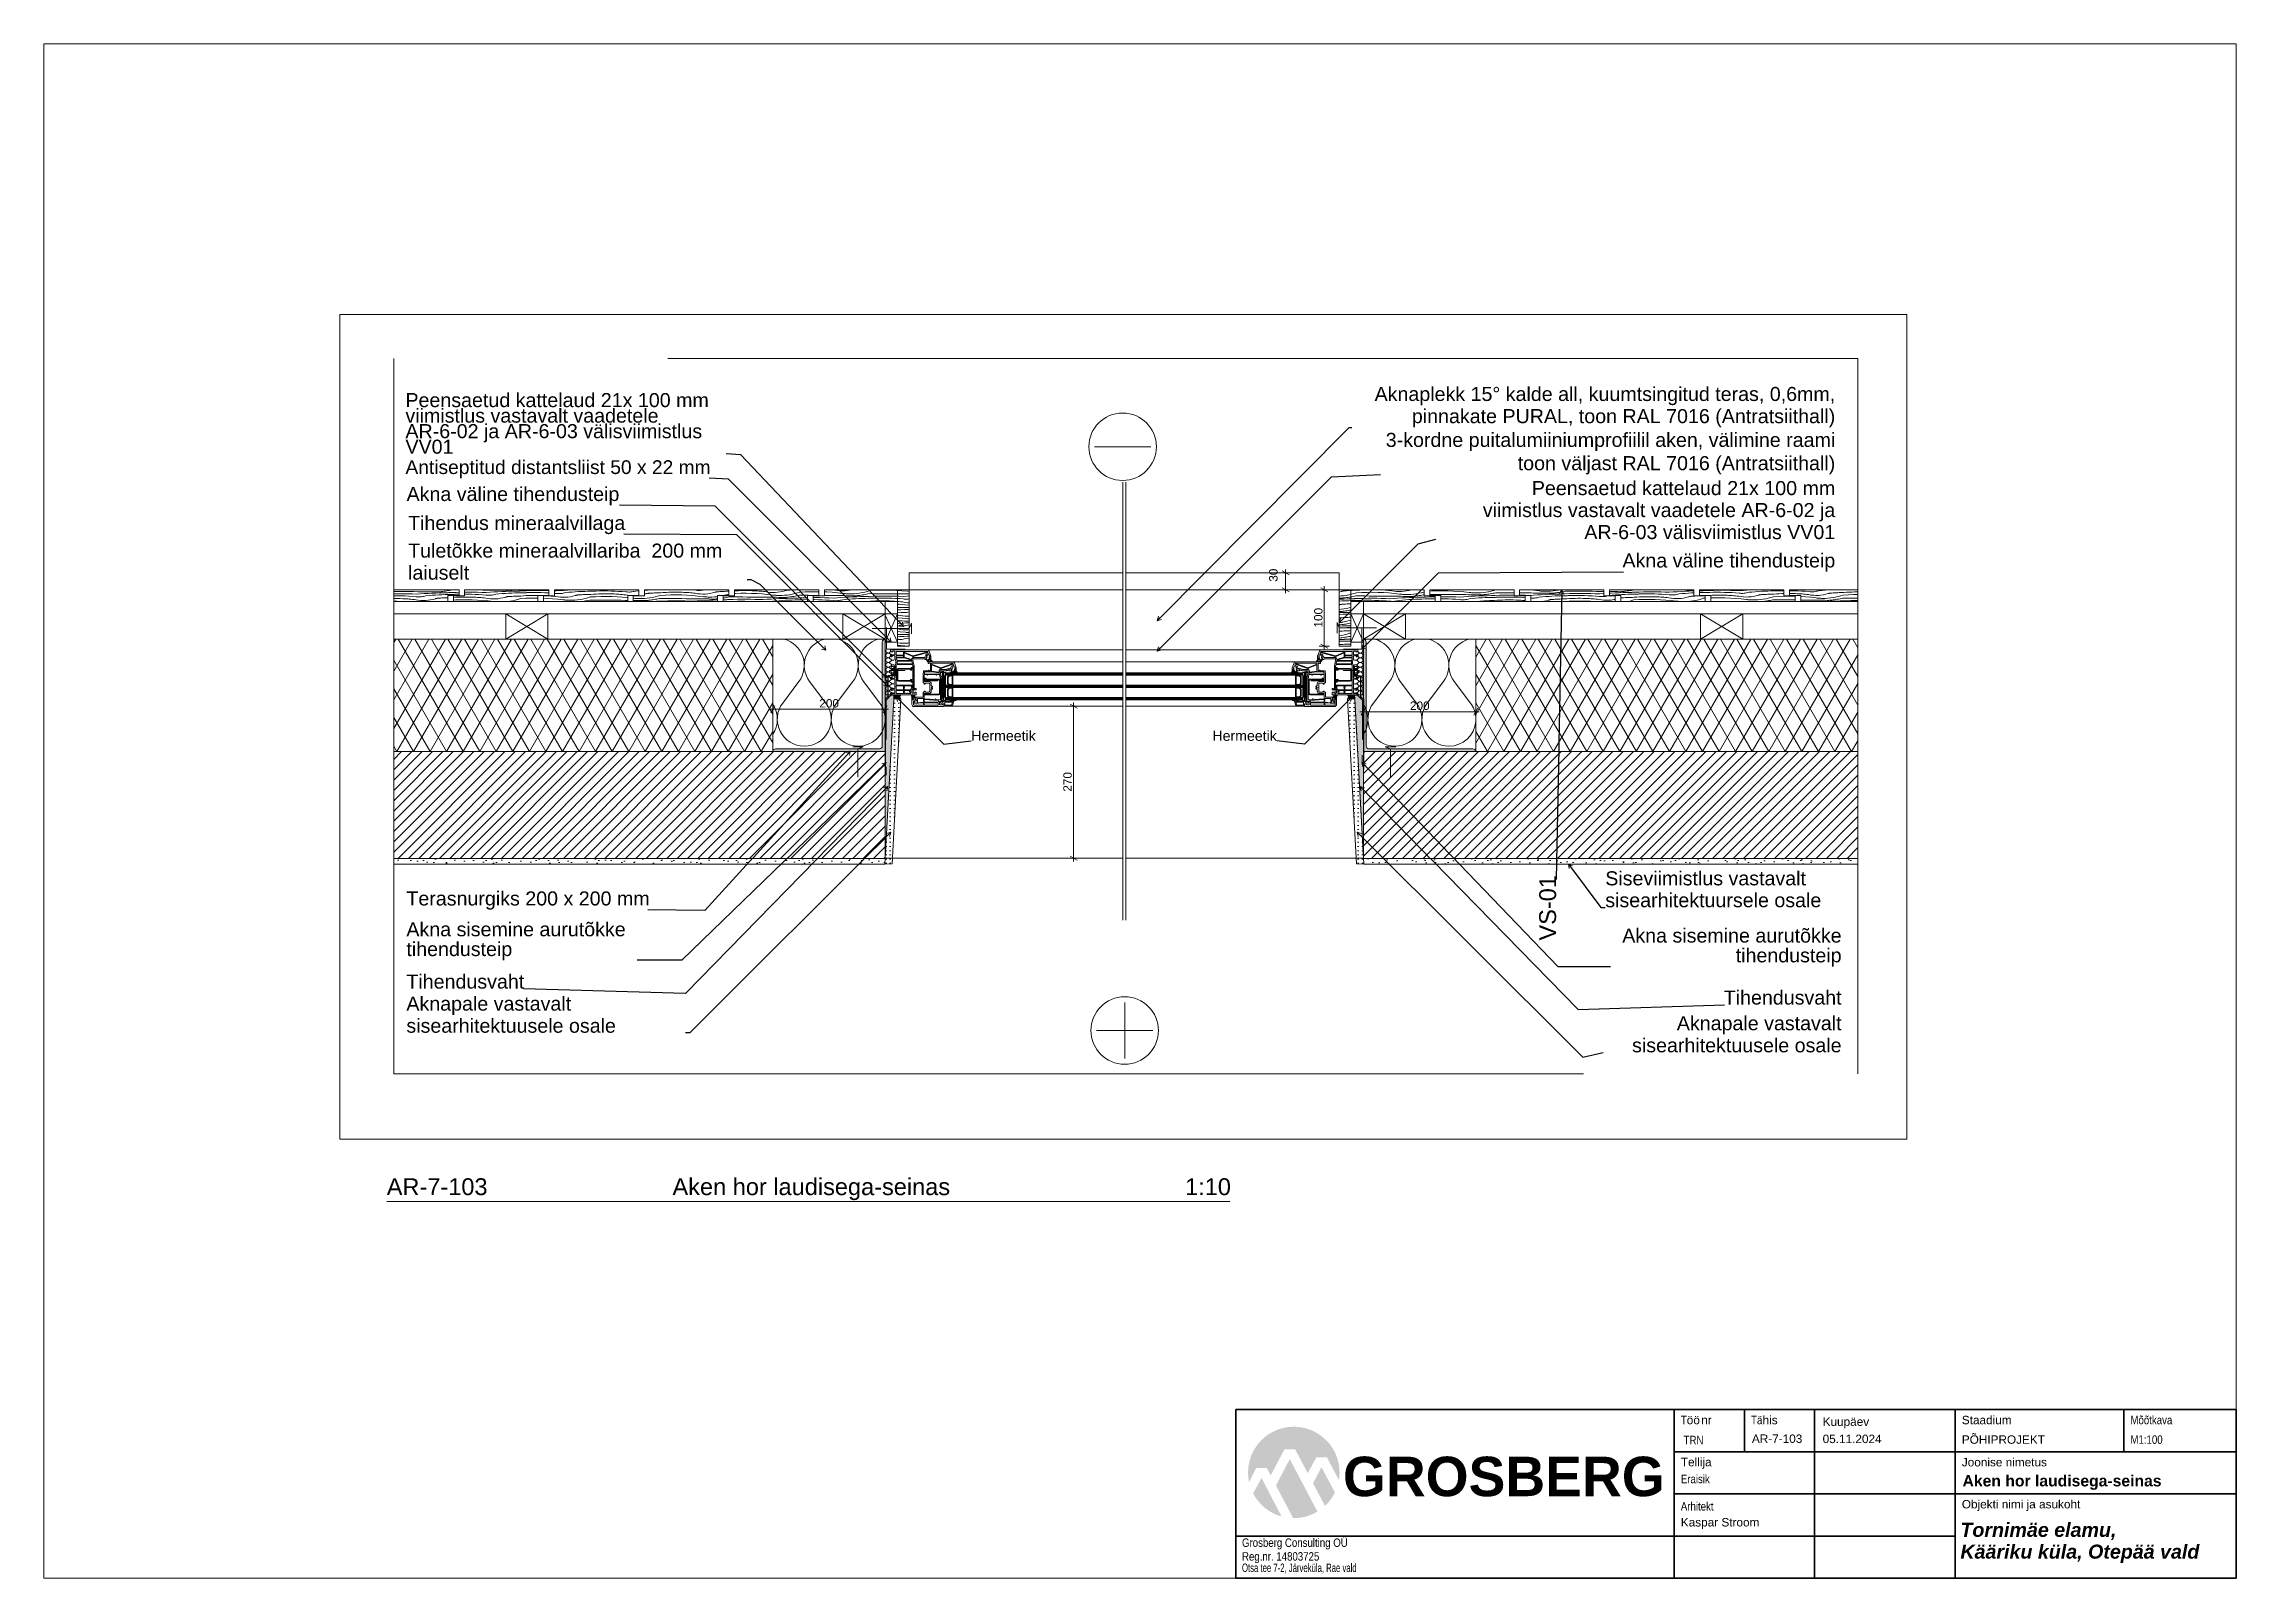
# Paper-space layout 'TRN_PP_AR-7-03_V01_Aken-hor-laudisega-seinas' of a CAD drawing. Header units: millimetres. Extents: x 20 to 410, y 14 to 287.
# The model-space entities are those that its viewports show. They can reach past a viewport. Long polylines and large blocks are cut down to what shows.
import ezdxf

# ---------------------------------------------------------------- set-up
doc = ezdxf.new("R2010")
doc.units = ezdxf.units.MM
doc.header["$MEASUREMENT"] = 0
for name, pattern in [('ACAD_ISO10W100', [1.7999999999999996, 1.2, -0.2999999999999999, 0, -0.2999999999999999]), ('Dashed', [42.333333333324, 21.166666666662, -21.166666666662]), ('Hidden Line', [31.749999999993, 21.166666666662, -10.583333333331]), ('Hidden Line (2)', [39.122222328186, 28.222222328186, -10.9]), ('Long Dashed', [105.833330154419, 63.49999904632571, -42.3333311080933]), ('Wipeout_Contour', [1000, 0, -1000])]:
    doc.linetypes.add(name, pattern=pattern)
for name, color, linetype, lineweight in [('0_Pen_No__1', 7, 'Continuous', 13), ('0_Pen_No__141', 7, 'Continuous', 20), ('0_Pen_No__2', 8, 'Continuous', 15), ('2D Drafting - General_Pen_No__1', 7, 'Continuous', 13), ('2D Drafting - General_Pen_No__141', 7, 'Continuous', 20), ('2D Drafting - General_Pen_No__2', 8, 'Continuous', 15), ('ACCESSORIES_Pen_No__1', 7, 'Continuous', 13), ('Annotation - General_Pen_No__1', 7, 'Continuous', 13), ('Annotation - Label_Pen_No__2', 8, 'Continuous', 15), ('Annotation - Text.AR#1_Pen_No__21', 7, 'Continuous', 35), ('ASSEMBLY_Pen_No__1', 7, 'Continuous', 13), ('Dimensioning - General_Pen_No__1', 7, 'Continuous', 13), ('Drawing & Figure_Pen_No__1', 7, 'Continuous', 13), ('Drawing & Figure_Pen_No__7', 7, 'Continuous', 35), ('GASKET_INSIDE_Pen_No__1', 7, 'Continuous', 13), ('GASKET_OUTSIDE_Pen_No__1', 7, 'Continuous', 13), ('GLAS_G2_Pen_No__1', 7, 'Continuous', 13), ('GLASABSTANDSHALTER_Pen_No__1', 7, 'Continuous', 13), ('GLASDISTANCER_INSIDE_Pen_No__1', 7, 'Continuous', 13), ('HATCH_GLAS_Pen_No__1', 7, 'Continuous', 13), ('HATCH_STEEL_Pen_No__1', 7, 'Continuous', 13), ('New_0_Pen_No__1', 7, 'Continuous', 13), ('PVC_INSIDE_Pen_No__1', 7, 'Continuous', 13), ('PVC_OUTSIDE_Pen_No__1', 7, 'Continuous', 13), ('PVC_OUTSIDE_Pen_No__141', 7, 'Continuous', 20), ('STEEL_OUTSIDE_Pen_No__1', 7, 'Continuous', 13), ('Structural - Bearing_Pen_No__1', 7, 'Continuous', 13), ('Structural - Bearing_Pen_No__141', 7, 'Continuous', 20), ('Structural - Bearing_Pen_No__2', 8, 'Continuous', 15)]:
    doc.layers.add(name, color=color, linetype=linetype, lineweight=lineweight)
for name, color, linetype, lineweight, true_color in [('0_Pen_No__146', 7, 'Continuous', 20, 0x5eaeff), ('0_Pen_No__161', 7, 'Continuous', 13, 0x6a6a6a), ('0_Pen_No__48', 7, 'Continuous', 25, 0xa80f02), ('0_Pen_No__61', 7, 'Continuous', 20, 0x6a6a6a), ('2D Drafting - General_Pen_No__145', 7, 'Continuous', 20, 0x0077b0), ('2D Drafting - General_Pen_No__161', 7, 'Continuous', 13, 0x6a6a6a), ('2D Drafting - General_Pen_No__61', 7, 'Continuous', 20, 0x6a6a6a), ('Drawing & Figure_Pen_No__109', 7, 'Continuous', 13, 0xb4e4dc), ('Drawing & Figure_Pen_No__69', 7, 'Continuous', 20, 0x71cebe), ('Structural - Bearing_Pen_No__161', 7, 'Continuous', 13, 0x6a6a6a)]:
    doc.layers.add(name, color=color, linetype=linetype, lineweight=lineweight, true_color=true_color)
doc.layers.add('Dimensioning - General', color=7, linetype='Continuous')
doc.layers.add('Structural - Bearing', color=7, linetype='Continuous')
doc.layers.add('NonPlottable_Drawing & Figure', color=7, linetype='Continuous', plot=False)
doc.styles.add('GENERATED_STYLE_1', font='')
doc.styles.add('GENERATED_STYLE_2', font='')
doc.styles.add('GENERATED_STYLE_3', font='')
doc.styles.add('GENERATED_STYLE_4', font='')
doc.styles.get('GENERATED_STYLE_1').set_extended_font_data('Arial')
doc.styles.get('GENERATED_STYLE_2').set_extended_font_data('Arial Narrow')
doc.styles.get('GENERATED_STYLE_3').set_extended_font_data('Arial', italic=True, bold=True)
doc.styles.get('GENERATED_STYLE_4').set_extended_font_data('Arial', bold=True)
doc.dimstyles.new('GENERATED_STYLE__1', dxfattribs={"dimtxt": 15, "dimasz": 9.500000000000002, "dimexe": 0.18, "dimexo": 0.0625, "dimgap": 0, "dimtad": 1, "dimdec": 0, "dimzin": 0, "dimdsep": 46, "dimtxsty": 'GENERATED_STYLE_1', "dimblk": 'ARROWHEAD_2', "dimblk1": 'ARROWHEAD_2', "dimblk2": 'ARROWHEAD_2', "dimcen": 0.09, "dimse1": 1, "dimse2": 1, "dimclrd": 7, "dimclre": 7, "dimclrt": 7, "dimadec": 0, "dimazin": 0, "dimtfac": 1, "dimtdec": 4, "dimtmove": 2, "dimatfit": 3, "dimfxl": 0, "dimtolj": 1, "dimtzin": 0, "dimarcsym": 0})
doc.dimstyles.new('GENERATED_STYLE__2', dxfattribs={"dimtxt": 15, "dimasz": 9.500000000000002, "dimexe": 0.18, "dimexo": 0.0625, "dimgap": 0, "dimtad": 1, "dimdec": 0, "dimzin": 0, "dimdsep": 46, "dimtxsty": 'GENERATED_STYLE_1', "dimblk": 'ARROWHEAD_2', "dimblk1": 'ARROWHEAD_2', "dimblk2": 'ARROWHEAD_2', "dimcen": 0.09, "dimse1": 1, "dimse2": 1, "dimclrd": 7, "dimclre": 7, "dimclrt": 7, "dimadec": 0, "dimazin": 0, "dimtfac": 1, "dimtdec": 4, "dimtmove": 0, "dimatfit": 3, "dimfxl": 0, "dimtolj": 1, "dimtzin": 0, "dimarcsym": 0})
doc.dimstyles.new('GENERATED_STYLE__3', dxfattribs={"dimtxt": 15, "dimasz": 9.500000000000002, "dimexe": 0.18, "dimexo": 0.0625, "dimgap": 0, "dimtad": 1, "dimtih": 1, "dimtoh": 1, "dimdec": 0, "dimzin": 0, "dimdsep": 46, "dimtxsty": 'GENERATED_STYLE_1', "dimblk": 'ARROWHEAD_2', "dimblk1": 'ARROWHEAD_2', "dimblk2": 'ARROWHEAD_2', "dimcen": 0.09, "dimse1": 1, "dimse2": 1, "dimclrd": 7, "dimclre": 7, "dimclrt": 7, "dimadec": 0, "dimazin": 0, "dimtfac": 1, "dimtdec": 4, "dimtmove": 0, "dimatfit": 3, "dimfxl": 0, "dimtolj": 1, "dimtzin": 0, "dimarcsym": 0})
doc.dimstyles.new('GENERATED_STYLE__4', dxfattribs={"dimtxt": 0.18, "dimasz": 7.6, "dimexe": 0.18, "dimexo": 0.0625, "dimgap": 0, "dimtad": 0, "dimtih": 1, "dimtoh": 1, "dimdec": 4, "dimzin": 0, "dimdsep": 46, "dimcen": 0.09, "dimadec": 0, "dimazin": 0, "dimtfac": 1, "dimtdec": 4, "dimtmove": 0, "dimatfit": 3, "dimldrblk": 'ARROWHEAD_14', "dimfxl": 0, "dimtolj": 1, "dimtzin": 0, "dimarcsym": 0})
pattern_1 = [(0, (0, 0), (0, 7.5), [0, -7.5])]
pattern_2 = [(44.99999999999999, (0, 35), (-11.13693180368812, 11.13693180368813), [0, -10.5, 0, -15.75]), (109.9999999999999, (35, 35), (14.80015877737807, 5.386817257379247), [0, -7.699999999999999, 0, -13.3])]

psp = doc.layouts.new('TRN_PP_AR-7-03_V01_Aken-hor-laudisega-seinas')

# ---------------------------------------------------------------- texts
at = {"layer": 'Annotation - Text.AR#1_Pen_No__21', "color": 7, "linetype": 'Continuous', "lineweight": 35, "attachment_point": 1}
for s, insert, char_height, line_spacing_factor, style in [('\\A1;{\\pql;\\fArial|b1|i0|c0|p34;\\P\\pql;\\fArial|b0|i0|c0|p34;AR-7-103}', (323.85534288304, 42.1870587754771), 1.5, 1.048483443590521, 'GENERATED_STYLE_4'), ('\\A1;{\\pql;\\fArial|b0|i0|c0|p34;K\\fArial|b0|i0|c0|p34;uupäev\\P\\pql;\\fArial|b0|i0|c0|p34;05.11.2024}', (336.439392949566, 42.59016077623526), 1.5, 1.222382420488155, 'GENERATED_STYLE_1'), ('\\A1;{\\pql;\\fArial|b1|i0|c0|p34;\\P\\pql;\\fArial|b1|i0|c0|p34;Aken hor laudisega-seinas}', (361.3266340635332, 35.82091232977918), 2.000000000000001, 1.047911661759779, 'GENERATED_STYLE_4')]:
    psp.add_mtext(s, dxfattribs=dict(at, insert=insert, char_height=char_height, line_spacing_factor=line_spacing_factor, style=style))
at = {"layer": 'Drawing & Figure_Pen_No__1', "color": 7, "lineweight": 13, "char_height": 3, "attachment_point": 1, "style": 'GENERATED_STYLE_1'}
for s, insert in [('\\A1;{\\pql;\\pt0;\\fArial|b0|i0|c0|p34;AR-7-103}', (80.99811936728376, 85.15327856417663)), ('\\A1;{\\pql;\\pt0;\\fArial|b0|i0|c0|p34;Aken hor laudisega-seinas}', (131.8335193672837, 85.15327856417663)), ('\\A1;{\\pql;\\pt0;\\fArial|b0|i0|c0|p34;1:10}', (223.0163993672838, 85.15327856417663))]:
    psp.add_mtext(s, dxfattribs=dict(at, insert=insert))
at = {"layer": 'Drawing & Figure_Pen_No__1', "color": 7, "linetype": 'Continuous', "lineweight": 13, "insert": (360.9472013916143, 16.71573527002033), "char_height": 2.500000000000002, "attachment_point": 7, "line_spacing_factor": 0.9314245715446975, "style": 'GENERATED_STYLE_3'}
psp.add_mtext('\\A1;{\\pql;\\fArial|b1|i1|c0|p34;Tornimäe \\fArial|b1|i1|c0|p34;elamu\\fArial|b1|i1|c0|p34;, \\P\\pql;\\fArial|b1|i1|c0|p34;Kääriku küla, Otepää vald}', dxfattribs=at)
at = {"layer": 'Drawing & Figure_Pen_No__69', "color": 123, "linetype": 'Continuous', "lineweight": 20, "true_color": 0x71cebe, "insert": (251.1070372521449, 28.48760852916263), "char_height": 7.022747473862598, "attachment_point": 7, "style": 'GENERATED_STYLE_4'}
psp.add_mtext('\\A1;{\\pql;\\fArial|b1|i0|c0|p34;GROSBERG}', dxfattribs=at)
at = {"layer": 'Drawing & Figure_Pen_No__7', "color": 7, "linetype": 'Continuous', "lineweight": 35, "attachment_point": 7}
for s, insert, char_height, style in [('\\A1;{\\pql;\\fArial|b0|i0|c0|p34;his}', (325.7591166621305, 41.36570926959909), 1.499623500375, 'GENERATED_STYLE_1'), ('\\A1;{\\pql;\\fArial|b0|i0|c0|p34;Staadium}', (361.1996980183898, 41.36468095634179), 1.499623500375, 'GENERATED_STYLE_1'), ('\\A1;{\\pql;\\fArial Narrow|b0|i0|c0|p34;Mõõtkava}', (391.1921680258888, 41.3639549510845), 1.499623500375, 'GENERATED_STYLE_2'), ('\\A1;{\\pql;\\fArial Narrow|b0|i0|c0|p34;T}', (311.212248005889, 41.38936033744359), 1.499623500375, 'GENERATED_STYLE_2'), ('\\A1;{\\pql;\\fArial Narrow|b0|i0|c0|p34;TRN}', (311.7057786333741, 37.8265347389417), 1.499623500375001, 'GENERATED_STYLE_2'), ('\\A1;{\\pql;\\fArial|b0|i0|c0|p34;öö}', (312.2703156978193, 41.36570926959907), 1.499623500375, 'GENERATED_STYLE_1'), ('\\A1;{\\pql;\\fArial|b0|i0|c0|p34; nr}', (314.254192620192, 41.38936047451926), 1.499623500375, 'GENERATED_STYLE_1'), ('\\A1;{\\pql;\\fArial Narrow|b0|i0|c0|p34;T}', (323.7091105090139, 41.38936033744363), 1.499623500375, 'GENERATED_STYLE_2'), ('\\A1;{\\pql;\\fArial Narrow|b0|i0|c0|p34;ä}', (324.7671782009442, 41.36395495108434), 1.499623500375, 'GENERATED_STYLE_2'), ('\\A1;{\\pql;\\fArial|b0|i0|c0|p34;PÕHI\\fArial|b0|i0|c0|p34;PROJEKT}', (361.1996980183898, 37.88941832145665), 1.499623500375001, 'GENERATED_STYLE_1'), ('\\A1;{\\pql;\\fArial Narrow|b0|i0|c0|p34;M1:100}', (391.1921680258888, 37.88869021741854), 1.499623500375, 'GENERATED_STYLE_2'), ('\\A1;{\\pql;\\fArial|b0|i0|c0|p34;Tellija}', (311.212248005889, 33.45935140453588), 1.499623500375, 'GENERATED_STYLE_1'), ('\\A1;{\\pql;\\fArial|b0|i0|c0|p34;Joonise nimetus}', (361.1996980183898, 33.86656345446641), 1.499623500375, 'GENERATED_STYLE_1'), ('\\A1;{\\pql;\\fArial Narrow|b0|i0|c0|p34;Eraisik}', (311.212248005889, 30.87539039464419), 1.499623500375, 'GENERATED_STYLE_2'), ('\\A1;{\\pql;\\fArial Narrow|b0|i0|c0|p34;A\\fArial Narrow|b0|i0|c0|p34;rhitekt}', (311.212248005889, 26.01194544314785), 1.499623500375, 'GENERATED_STYLE_2'), ('\\A1;{\\pql;\\fArial|b0|i0|c0|p34;Objekti nimi ja asukoht}', (361.1996980183898, 25.96123390266122), 1.499623500375, 'GENERATED_STYLE_1'), ('\\A1;{\\pql;\\fArial|b0|i0|c0|p34;Kaspar Stroom}', (311.212248005889, 22.74363276626901), 1.499623500375, 'GENERATED_STYLE_1'), ('\\A1;{\\pql;\\fArial Narrow|b0|i0|c0|p34;Grosberg Consulting OÜ}', (233.14371399911, 19.11635869517495), 1.499623500375, 'GENERATED_STYLE_2'), ('\\A1;{\\W0.800000x;\\pql;\\fArial Narrow|b0|i0|c0|p34;Otsa tee 7-2, Järveküla, Rae vald}', (233.14371399911, 14.81510157088603), 1.499623500375, 'GENERATED_STYLE_2'), ('\\A1;{\\pql;\\fArial Narrow|b0|i0|c0|p34;Reg.nr. 14803725}', (233.14371399911, 16.66957715758566), 1.499623500375, 'GENERATED_STYLE_2')]:
    psp.add_mtext(s, dxfattribs=dict(at, insert=insert, char_height=char_height, style=style))

msp = doc.modelspace()

# ---------------------------------------------------------------- texts
at = {"layer": 'Annotation - Label_Pen_No__2', "color": 8, "linetype": 'Continuous', "lineweight": 15, "style": 'GENERATED_STYLE_1'}
for s, insert, char_height, width, attachment_point, rotation, line_spacing_factor in [('\\A1;{\\pql;\\fArial|b0|i0|c0|p34;Peensaetud kattelaud 21x 1\\fArial|b0|i0|c0|p34;0\\fArial|b0|i0|c0|p34;0 mm\\P\\pql;\\fArial|b0|i0|c0|p34;viimistlus vastavalt vaadetele AR-6-02 ja AR-6-03 välisviimistlus VV01}', (1980.056008826602, 8.471131596713509), 25, 570.5364545156675, 7, 359.9999718948018, 0.6629101756711966), ('\\A1;{\\pqr;\\fArial|b0|i0|c0|p34;Aknaplekk 15° kalde all, kuumtsingitud teras, 0,6mm, pinnakate PURAL, toon RAL 7016 (Antratsiithall)}', (4523.584400558164, 55.64500888322332), 25.00000000000001, 859.8445837794646, 9, 359.9999718948046, 0.9463836382739468), ('\\A1;{\\pqr;\\fArial|b0|i0|c0|p34; \\fArial|b0|i0|c0|p34;3-kordne puitalumiiniumprofiilil aken, välimine raami toon väljast RAL 7016 (Antratsiithall)}', (4523.584539964957, -28.04775737727766), 25, 808.7999218415591, 9, 359.99997189480143, 0.9943764549787686), ('\\A1;{\\pqr;\\fArial|b0|i0|c0|p34;Peensaetud kattelaud 21x 1\\fArial|b0|i0|c0|p34;0\\fArial|b0|i0|c0|p34;0 mm\\P\\pqr;\\fArial|b0|i0|c0|p34;viimistlus vastavalt vaadetele AR-6-02 ja AR-6-03 välisviimistlus VV01}', (4523.584302886991, -143.4692562787587), 25, 710.7234398927274, 9, 359.9999718948012, 0.9395151532406156), ('\\A1;{\\pql;\\fArial|b0|i0|c0|p34;T\\fArial|b0|i0|c0|p34;uletõkke mineraalvillariba \\fArial|b0|i0|c0|p34; 200 \\fArial|b0|i0|c0|p34;mm laiuselt}', (1984.797237708645, -215.6632786587669), 25, 602.8774311987295, 7, 2.8105197033134812e-05, 0.9404710334921682), ('\\A1;{\\pql;\\fArial|b0|i0|c0|p34;Siseviimistlus vastavalt sisearhitektuursele osale}', (4114.460963704233, -798.4411585465789), 25, 417.2731337062956, 7, 2.810519761749767e-05, 0.9332104134970505), ('\\A1;{\\pql;\\fArial|b0|i0|c0|p34;Akna sisemine aurutõkke tihendusteip}', (1981.713030075595, -892.5851039415643), 25, 410.8541425713996, 7, 359.9999718948023, 0.8446787429500365), ('\\A1;{\\pqr;\\fArial|b0|i0|c0|p34;Akna sisemine aurutõkke tihendusteip}', (4534.869808886546, -903.719432599142), 25, 410.8541425713996, 9, 2.810519771779795e-05, 0.8446787429500365), ('\\A1;{\\pql;\\fArial|b0|i0|c0|p34;A\\fArial|b0|i0|c0|p34;knapale vastavalt sisearhitektuusele osale}', (1981.713057076892, -1021.782812547953), 25, 496.5014630243907, 7, 2.8105197694690187e-05, 0.9427278544656732), ('\\A1;{\\pqr;\\fArial|b0|i0|c0|p34;A\\fArial|b0|i0|c0|p34;knapale vastavalt sisearhitektuusele osale}', (4534.869719235468, -1056.631898715618), 25, 424.2345735114919, 9, 359.99997189480285, 0.9427278544656732)]:
    msp.add_mtext(s, dxfattribs=dict(at, insert=insert, char_height=char_height, width=width, attachment_point=attachment_point, rotation=rotation, line_spacing_factor=line_spacing_factor))
for s, insert, char_height, attachment_point, rotation in [('\\A1;{\\pql;\\fArial|b0|i0|c0|p34;Antiseptitud distantsliist \\fArial|b0|i0|c0|p34;50\\fArial|b0|i0|c0|p34; x 22 mm}', (1980.055987645995, -34.70804606259323), 24.44366232827674, 7, 359.99997189480035), ('\\A1;{\\pqr;\\fArial|b0|i0|c0|p34;Akna väline tihendusteip}', (2360.632964380918, -82.90451099117664), 25, 9, 359.9999718948023), ('\\A1;{\\pql;\\fArial|b0|i0|c0|p34;Tihendus mineraalvillaga}', (1984.797241047062, -134.4371125668889), 25, 7, 2.8105197389356938e-05), ('\\A1;{\\pqr;\\fArial|b0|i0|c0|p34;Akna väline tihendusteip}', (4523.584274591449, -201.1530770833232), 25, 9, 359.99997189480223), ('\\A1;{\\pql;\\fArial|b0|i0|c0|p34;H\\fArial|b0|i0|c0|p34;ermeetik}', (2986.731904208752, -502.3058463277516), 18.00000000000001, 7, 2.8105197538451982e-05), ('\\A1;{\\pqr;\\fArial|b0|i0|c0|p34;H\\fArial|b0|i0|c0|p34;ermeetik}', (3530.189785188276, -502.3058463277516), 18.00000000000001, 9, 359.99997189480246), ('\\A1;{\\pql;\\fArial|b0|i0|c0|p34;Terasnurgiks\\fArial|b0|i0|c0|p34; \\fArial|b0|i0|c0|p34;200 x 200 mm}', (1981.713074247904, -802.5346182242199), 25, 7, 359.9999718948017), ('\\A1;{\\pql;\\fArial|b0|i0|c0|p34;VS-\\fArial|b0|i0|c0|p34;01}', (4027.397190221252, -857.4029800428534), 30, 7, 90), ('\\A1;{\\pql;\\fArial|b0|i0|c0|p34;Tihendusvaht}', (1981.713058628963, -943.211298262236), 25, 7, 2.810519749113469e-05), ('\\A1;{\\pqr;\\fArial|b0|i0|c0|p34;Tihendusvaht}', (4534.869760926472, -971.6398426092801), 25, 9, 359.99997189480257)]:
    msp.add_mtext(s, dxfattribs=dict(at, insert=insert, char_height=char_height, attachment_point=attachment_point, rotation=rotation))

# ---------------------------------------------------------------- blocks, each defined once
blk = doc.blocks.new('*X1')
at = {"layer": 'Structural - Bearing_Pen_No__161', "color": 251, "linetype": 'Continuous', "lineweight": 13, "true_color": 0x6a6a6a}
for p, q in [((3730.678534589301, -396.4419198318832), (3701.878517455545, -434.8419069815673)), ((3749.878534589299, -396.4419283987611), (3778.678517455542, -434.8419412490789)), ((3826.678534589291, -396.4419626662727), (3797.878517455535, -434.8419498159568)), ((3845.878534589289, -396.4419712331506), (3874.678517455533, -434.8419840834683))]:
    blk.add_line(p, q, dxfattribs=at)
for centre, radius, start, end in [((3692.278547439621, -367.6419026981318), 47.99999999999903, 323.1300767892644, 75.16331784254915), ((3788.278547439612, -367.6419455325213), 47.99999999999903, 104.8356738154674, 216.8698720809489), ((3788.278547439612, -367.6419455325213), 47.99999999999903, 323.1300767892644, 75.16460451524607), ((3884.278547439602, -367.6419883669108), 47.99999999999903, 104.8343870336753, 216.8698720809489), ((3644.278504605235, -463.6418812809292), 48.0000000000016, 326.1106141732368, 33.88968641848844), ((3740.278504605226, -463.6419241153186), 48.0000000000016, 143.1300767892667, 269.9999744351073), ((3740.278504605225, -463.6419241153186), 48.0000000000016, 269.999974435107, 36.86987208094741), ((3836.278504605216, -463.6419669497081), 48.0000000000016, 143.1300767892667, 269.9999744351073), ((3836.278504605216, -463.6419669497081), 48.0000000000016, 269.999974435107, 355.4017263631536), ((3836.278504605216, -463.6419669497081), 48.0000000000016, 4.59853779328452, 36.86987208094741)]:
    blk.add_arc(centre, radius, start, end, dxfattribs=at)
blk = doc.blocks.new('*X2')
at = {"layer": 'Structural - Bearing_Pen_No__161', "color": 251, "linetype": 'Continuous', "lineweight": 13, "true_color": 0x6a6a6a}
for p, q in [((2679.93952308847, -396.441108877862), (2651.139505954714, -434.8410960275461)), ((2699.139523088468, -396.4411174447398), (2727.939505954711, -434.8411302950576)), ((2775.939523088461, -396.4411517122514), (2747.139505954704, -434.8411388619355)), ((2795.139523088459, -396.4411602791293), (2823.939505954702, -434.8411731294471))]:
    blk.add_line(p, q, dxfattribs=at)
for centre, radius, start, end in [((2641.539535938791, -367.6410917441106), 47.99999999999903, 323.1300767892644, 75.16331784255246), ((2737.539535938781, -367.6411345785), 47.99999999999903, 104.8356738154657, 216.8698720809489), ((2737.539535938781, -367.6411345785), 47.99999999999903, 323.1300767892644, 75.16460451524772), ((2833.539535938772, -367.6411774128895), 47.99999999999903, 104.8343870336753, 216.8698720809489), ((2593.539493104405, -463.6410703269079), 48.0000000000016, 326.1106141732371, 33.88968641848687), ((2689.539493104396, -463.6411131612974), 48.0000000000016, 143.1300767892667, 269.9999744351073), ((2689.539493104395, -463.6411131612974), 48.0000000000016, 269.999974435107, 36.86987208094741), ((2785.539493104386, -463.6411559956869), 48.0000000000016, 143.1300767892667, 269.9999744351073), ((2785.539493104385, -463.6411559956869), 48.0000000000016, 269.999974435107, 355.4017263631536), ((2785.539493104385, -463.6411559956869), 48.0000000000016, 4.59853779328452, 36.86987208094741)]:
    blk.add_arc(centre, radius, start, end, dxfattribs=at)
blk = doc.blocks.new('*X3')
at = {"layer": '2D Drafting - General_Pen_No__161', "color": 251, "linetype": 'Continuous', "lineweight": 13, "true_color": 0x6a6a6a}
for p, q in [((2855.385649349931, -234.4425766561903), (2863.380033387982, -234.959413471623)), ((2855.385649349931, -240.5735542520104), (2860.147121718589, -240.6146217578666)), ((2855.385649349931, -244.7268767462866), (2857.621154302838, -244.7877723369501)), ((2855.385649349931, -248.8801903447642), (2858.7211625618, -249.0838917994044)), ((2855.385649349931, -254.0691452244919), (2855.702847657291, -254.0940505515784)), ((2855.385649349931, -258.7458088243383), (2859.143017852909, -258.9887226451209)), ((2855.385649349931, -264.6394075124686), (2855.910106183516, -264.6439309313644)), ((2855.385649349931, -268.8927812080868), (2861.010083099523, -269.1055045071929)), ((2855.702847657291, -254.0940505515784), (2858.593610630006, -254.3473128530428)), ((2855.910106183516, -264.6439309313644), (2863.778850674248, -264.7145880506874)), ((2857.621154302838, -244.7877723369501), (2865.247098634597, -245.0761953336951)), ((2858.593610630006, -254.3473128530428), (2861.481968280531, -254.6266736241293)), ((2858.7211625618, -249.0838917994044), (2865.312011156501, -249.5765702603647)), ((2859.143017852909, -258.9887226451209), (2868.669506089044, -259.8305462979898)), ((2860.147121718589, -240.6146217578666), (2868.015866209321, -240.6852788771896)), ((2861.010083099523, -269.1055045071929), (2867.973147462284, -268.586774235923)), ((2861.481968280531, -254.6266736241293), (2864.367684990754, -254.9321100759509)), ((2863.380033387982, -234.959413471623), (2872.906521624117, -235.8012371244919)), ((2863.778850674248, -264.7145880506874), (2867.957596690455, -264.756211783817)), ((2864.367684990754, -254.9321100759509), (2868.732178577614, -255.7246622332207)), ((2865.247098634597, -245.0761953336951), (2872.210162997358, -244.5574650624251)), ((2865.312011156501, -249.5765702603647), (2867.443985981187, -249.8133385110314)), ((2867.443985981187, -249.8133385110314), (2869.585966783183, -249.9286385608955)), ((2867.957596690455, -264.756211783817), (2872.136270370773, -264.8045551033854)), ((2867.973147462284, -268.586774235923), (2874.940246776986, -268.1253920154474)), ((2868.015866209321, -240.6852788771896), (2872.194612225529, -240.7269026103191)), ((2868.669506089044, -259.8305462979898), (2876.38564934993, -260.6961611723884)), ((2868.732178577614, -255.7246622332207), (2873.138954100426, -256.2318827802038)), ((2869.585966783183, -249.9286385608955), (2871.731038595761, -249.9220981862622)), ((2871.731038595761, -249.9220981862622), (2873.872276473469, -249.7937385014538)), ((2872.136270370773, -264.8045551033854), (2876.31486090985, -264.8596178843852)), ((2872.194612225529, -240.7269026103191), (2876.373285905846, -240.7752459298875)), ((2872.210162997358, -244.5574650624251), (2876.38564934993, -244.2809518281656)), ((2872.906521624117, -235.8012371244919), (2876.38564934993, -236.1915337542425)), ((2873.138954100426, -256.2318827802038), (2876.38564934993, -256.3929153352065)), ((2873.872276473469, -249.7937385014538), (2876.002767847967, -249.5439738906463)), ((2873.878619308824, -273.2029198436088), (2875.967040947698, -272.7131536586778)), ((2874.940246776986, -268.1253920154474), (2876.38564934993, -268.041619939994)), ((2875.967040947698, -272.7131536586778), (2876.38564934993, -272.5895209415278)), ((2876.002767847967, -249.5439738906463), (2876.38564934993, -249.4768588159995)), ((2876.31486090985, -264.8596178843852), (2876.38564934993, -264.8606645427682)), ((2876.373285905846, -240.7752459298875), (2876.38564934993, -240.775408847409)), ((2855.385649349931, -273.1805899852224), (2861.074995621428, -273.6058794338625)), ((2855.385649349931, -278.4761517333669), (2857.244952745458, -278.6559827976271)), ((2855.385649349931, -283.060416610017), (2864.432490553971, -283.8598554714877)), ((2855.385649349931, -288.7065768974692), (2859.541835139175, -288.7438972241853)), ((2855.385649349931, -293.0823397441183), (2856.773067564451, -293.1348136806908)), ((2855.385649349931, -297.5266241240856), (2856.837980086355, -297.6351886073604)), ((2855.385649349931, -302.9369590723284), (2855.893653920608, -302.9907284229466)), ((2855.385649349931, -307.4641365639185), (2860.195475018898, -307.8891646449856)), ((2855.893653920608, -302.9907284229466), (2860.258147507468, -303.7832805802163)), ((2856.773067564451, -293.1348136806908), (2863.736131927212, -292.6160834094209)), ((2856.837980086355, -297.6351886073604), (2858.969954911041, -297.8719568580271)), ((2857.244952745458, -278.6559827976271), (2860.130669455682, -278.9614192494487)), ((2858.969954911041, -297.8719568580271), (2861.111935713036, -297.9872569078913)), ((2859.541835139175, -288.7438972241853), (2863.720581155382, -288.7855209573149)), ((2860.130669455682, -278.9614192494487), (2864.495163042542, -279.7539714067185)), ((2860.195475018898, -307.8891646449856), (2869.699469183524, -308.9553447866633)), ((2860.258147507468, -303.7832805802163), (2864.66492303028, -304.2905011271995)), ((2861.074995621428, -273.6058794338625), (2863.206970446114, -273.8426476845292)), ((2861.111935713036, -297.9872569078913), (2863.257007525615, -297.9807165332579)), ((2863.206970446114, -273.8426476845292), (2865.34895124811, -273.9579477343934)), ((2863.257007525615, -297.9807165332579), (2865.398245403323, -297.8523568484495)), ((2863.720581155382, -288.7855209573149), (2867.8992548357, -288.8338642768833)), ((2863.736131927212, -292.6160834094209), (2870.703231241913, -292.1547011889452)), ((2864.432490553971, -283.8598554714877), (2873.936484718597, -284.9260356131654)), ((2864.495163042542, -279.7539714067185), (2868.901938565353, -280.2611919537016)), ((2864.66492303028, -304.2905011271995), (2869.095346901069, -304.5102453350266)), ((2865.34895124811, -273.9579477343934), (2867.494023060688, -273.95140735976)), ((2865.398245403323, -297.8523568484495), (2867.528736777821, -297.602592237642)), ((2867.494023060688, -273.95140735976), (2869.635260938396, -273.8230476749516)), ((2867.528736777821, -297.602592237642), (2869.641603773751, -297.2322290171067)), ((2867.8992548357, -288.8338642768833), (2872.077845374777, -288.8889270578831)), ((2868.901938565353, -280.2611919537016), (2873.332362436142, -280.4809361615287)), ((2869.095346901069, -304.5102453350266), (2873.530685537303, -304.4415840383688)), ((2869.635260938396, -273.8230476749516), (2871.765752312894, -273.5732830641441)), ((2869.641603773751, -297.2322290171067), (2871.730025412625, -296.7424628321757)), ((2869.699469183524, -308.9553447866633), (2871.06432100506, -309.1158128755426)), ((2870.703231241913, -292.1547011889452), (2876.38564934993, -291.8253618288157)), ((2871.06432100506, -309.1158128755426), (2872.431134818261, -309.2586081917883)), ((2871.730025412625, -296.7424628321757), (2873.787259633013, -296.1348747973343)), ((2871.765752312894, -273.5732830641441), (2873.878619308824, -273.2029198436088)), ((2872.077845374777, -288.8889270578831), (2876.256341967482, -288.9507091579309)), ((2872.431134818261, -309.2586081917883), (2873.799681797072, -309.3837068292263)), ((2873.332362436142, -280.4809361615287), (2876.38564934993, -280.4336697280582)), ((2873.530685537303, -304.4415840383688), (2876.38564934993, -304.2112133170452)), ((2873.787259633013, -296.1348747973343), (2876.38564934993, -295.8876499127771)), ((2873.799681797072, -309.3837068292263), (2875.169732825276, -309.4910878443839)), ((2873.936484718597, -284.9260356131654), (2875.301336540133, -285.0865037020448)), ((2875.169732825276, -309.4910878443839), (2876.38564934993, -309.5705739514705)), ((2875.301336540133, -285.0865037020448), (2876.38564934993, -285.1997852544322)), ((2876.256341967482, -288.9507091579309), (2876.38564934993, -288.9528290449294)), ((2855.385649349931, -312.7740115281592), (2859.483565620309, -312.8148301308128)), ((2855.385649349931, -316.9518352299343), (2859.499116392139, -316.6453925829188)), ((2855.385649349931, -321.936400563298), (2856.874920177963, -322.0165660813891)), ((2855.385649349931, -327.6971919158397), (2856.021131972395, -327.8125897537142)), ((2855.385649349931, -331.86785651782), (2855.958459483825, -331.9184738184834)), ((2855.958459483825, -331.9184738184834), (2865.462453648451, -332.9846539601612)), ((2856.021131972395, -327.8125897537142), (2860.427907495206, -328.3198103006973)), ((2856.874920177963, -322.0165660813891), (2859.019991990542, -322.0100257067558)), ((2859.019991990542, -322.0100257067558), (2861.16122986825, -321.8816660219474)), ((2859.483565620309, -312.8148301308128), (2863.662239300626, -312.8631734503812)), ((2859.499116392139, -316.6453925829188), (2866.46621570684, -316.1840103624431)), ((2860.427907495206, -328.3198103006973), (2864.858331365996, -328.5395545085245)), ((2861.16122986825, -321.8816660219474), (2863.291721242747, -321.6319014111399)), ((2863.291721242747, -321.6319014111399), (2865.404588238678, -321.2615381906046)), ((2863.662239300626, -312.8631734503812), (2867.840829839704, -312.918236231381)), ((2864.858331365996, -328.5395545085245), (2869.29367000223, -328.4708932118667)), ((2865.404588238678, -321.2615381906046), (2867.493009877552, -320.7717720056736)), ((2865.462453648451, -332.9846539601612), (2866.827305469987, -333.1451220490405)), ((2866.46621570684, -316.1840103624431), (2873.436877660899, -315.7800074707183)), ((2866.827305469987, -333.1451220490405), (2868.194119283189, -333.2879173652861)), ((2867.493009877552, -320.7717720056736), (2869.550244097939, -320.1641839708322)), ((2867.840829839704, -312.918236231381), (2872.019326432408, -312.9800183314288)), ((2868.194119283189, -333.2879173652861), (2869.562666261999, -333.4130160027241)), ((2869.29367000223, -328.4708932118667), (2873.715169039807, -328.1141167378136)), ((2869.550244097939, -320.1641839708322), (2875.240543936577, -319.6227779948373)), ((2869.562666261999, -333.4130160027241), (2870.932717290203, -333.5203970178817)), ((2870.932717290203, -333.5203970178817), (2871.647004020581, -333.5670909071334)), ((2872.019326432408, -312.9800183314288), (2876.197718273847, -313.0485195907668)), ((2873.436877660899, -315.7800074707183), (2876.38564934993, -315.6334532224143)), ((2873.715169039807, -328.1141167378136), (2876.38564934993, -327.7226480560676)), ((2875.240543936577, -319.6227779948373), (2876.38564934993, -319.5274954321253)), ((2876.197718273847, -313.0485195907668), (2876.38564934993, -313.0519028569659))]:
    blk.add_line(p, q, dxfattribs=at)
blk = doc.blocks.new('*X4')
at = {"layer": '2D Drafting - General_Pen_No__161', "color": 251, "linetype": 'Continuous', "lineweight": 13, "true_color": 0x6a6a6a}
for p, q in [((2406.367337140015, -234.057561473542), (2412.073277009922, -233.7186176943611)), ((2412.073277009922, -233.7186176943611), (2417.78283063321, -233.447269012338)), ((2417.78283063321, -233.447269012338), (2423.495197276502, -233.2435534826276)), ((2483.695004121386, -233.2412256375789), (2490.043847749908, -233.6289526829436)), ((2490.043847749908, -233.6289526829436), (2496.634696344609, -234.121631143904)), ((2507.325453036075, -234.0890347741856), (2509.438320032006, -233.7186715536503)), ((2509.438320032006, -233.7186715536503), (2511.474206569693, -233.2412256375789)), ((2385.385649500809, -248.3227479214002), (2386.556260480994, -248.4603787644319)), ((2385.385649500809, -252.2931554414164), (2387.511265908342, -252.3245842203181)), ((2386.556260480994, -248.4603787644319), (2387.923074294195, -248.6031740806775)), ((2387.511265908342, -252.3245842203181), (2391.689657749781, -252.3930854796561)), ((2387.923074294195, -248.6031740806775), (2389.291621273005, -248.7282727181155)), ((2389.291621273005, -248.7282727181155), (2390.661672301209, -248.8356537332731)), ((2390.661672301209, -248.8356537332731), (2392.032998010791, -248.9252991488854)), ((2391.689657749781, -252.3930854796561), (2395.867934035331, -252.4683057211512)), ((2392.032998010791, -248.9252991488854), (2393.405368820332, -248.9971939569044)), ((2393.405368820332, -248.9971939569044), (2394.778554973448, -249.0513261210126)), ((2394.778554973448, -249.0513261210126), (2396.152326577253, -249.0876865786357)), ((2395.867934035331, -252.4683057211512), (2400.046083960671, -252.5502447502967)), ((2400.859010882524, -249.0617967900956), (2396.155104948095, -249.0719296545875)), ((2400.046083960671, -252.5502447502967), (2404.224096721808, -252.6389023552124)), ((2405.557854866835, -248.8433959522062), (2400.859010882524, -249.0617967900956)), ((2404.224096721808, -252.6389023552124), (2405.300112496297, -252.6499874052161)), ((2405.300112496297, -252.6499874052161), (2406.376092514051, -252.6358513988053)), ((2405.385649649821, -234.1275510644642), (2406.367337140015, -234.057561473542)), ((2405.385649649821, -240.9495149398645), (2406.439391458738, -240.6514868117132)), ((2410.242420248573, -248.4171555281193), (2405.557854866835, -248.8433959522062)), ((2406.376092514051, -252.6358513988053), (2407.451445692353, -252.5965021015044)), ((2406.439391458738, -240.6514868117132), (2407.196057836281, -240.4251972171141)), ((2407.196057836281, -240.4251972171141), (2407.960200488294, -240.2256051458725)), ((2407.451445692353, -252.5965021015044), (2408.525581292838, -252.5319611295974)), ((2407.960200488294, -240.2256051458725), (2408.730877756774, -240.0529565566071)), ((2408.525581292838, -252.5319611295974), (2409.597909246007, -252.4422639382528)), ((2408.730877756774, -240.0529565566071), (2409.507139931069, -239.9074642053069)), ((2409.507139931069, -239.9074642053069), (2410.288030418209, -239.7893073831509)), ((2409.597909246007, -252.4422639382528), (2410.667840475383, -252.3274598020471)), ((2414.90351838236, -247.7839115766328), (2410.242420248573, -248.4171555281193)), ((2410.288030418209, -239.7893073831509), (2411.072586921724, -239.6986316955658)), ((2410.493113422338, -254.2412266806608), (2416.837637314689, -254.0828444574103)), ((2410.667840475383, -252.3274598020471), (2411.734787221112, -252.1876117878955)), ((2411.072586921724, -239.6986316955658), (2411.85984262749, -239.6355488827965)), ((2411.734787221112, -252.1876117878955), (2412.798163362846, -252.0227967204053)), ((2411.85984262749, -239.6355488827965), (2412.648827395136, -239.6001366822066)), ((2412.648827395136, -239.6001366822066), (2415.306366135757, -239.4150432438166)), ((2415.240540677187, -251.7413203645331), (2412.800941733689, -252.0070397963571)), ((2419.532006653182, -246.9449061882357), (2414.90351838236, -247.7839115766328)), ((2417.675476911357, -251.4358120060678), (2415.240540677187, -251.7413203645331)), ((2415.306366135757, -239.4150432438166), (2417.965147578586, -239.248751397646)), ((2416.837637314689, -254.0828444574103), (2423.81902044518, -253.9660711745527)), ((2420.105101537837, -251.0905961374146), (2417.675476911357, -251.4358120060678)), ((2417.965147578586, -239.248751397646), (2420.625038707527, -239.1012694631044)), ((2424.118806409365, -245.9017850487819), (2419.532006653182, -246.9449061882357)), ((2422.528767073781, -250.7057647568806), (2420.105101537837, -251.0905961374146)), ((2420.625038707527, -239.1012694631044), (2423.285906450967, -238.9726048185611)), ((2424.945827624412, -250.2814204201096), (2422.528767073781, -250.7057647568806)), ((2423.285906450967, -238.9726048185611), (2425.947617688434, -238.8627639009756)), ((2423.821798816023, -253.9503142505045), (2424.756310241959, -253.9024343263334)), ((2428.654920770104, -244.6565942115234), (2424.118806409365, -245.9017850487819)), ((2424.756310241959, -253.9024343263334), (2425.690882936817, -253.8557655962048)), ((2427.355639055148, -249.8176762127506), (2424.945827624412, -250.2814204201096)), ((2425.690882936817, -253.8557655962048), (2426.625515330801, -253.8103081385078)), ((2425.947617688434, -238.8627639009756), (2428.610039257257, -238.7717522055761)), ((2426.625515330801, -253.8103081385078), (2427.560205854018, -253.7660620295969)), ((2429.757559163262, -249.3146557203223), (2427.355639055148, -249.8176762127506)), ((2427.560205854018, -253.7660620295969), (2428.494952936475, -253.7230273437919)), ((2428.494952936475, -253.7230273437919), (2429.429755008086, -253.6812041533779)), ((2428.610039257257, -238.7717522055761), (2431.273037959228, -238.6995742855837)), ((2433.131452272594, -243.211776083833), (2428.654920770104, -244.6565942115234)), ((2429.429755008086, -253.6812041533779), (2430.364610498672, -253.6405925286049)), ((2432.150947849025, -248.7724929952769), (2429.757559163262, -249.3146557203223)), ((2430.364610498672, -253.6405925286049), (2431.299517837963, -253.6011925376895)), ((2431.273037959228, -238.6995742855837), (2433.936480567266, -238.6462337519861)), ((2431.299517837963, -253.6011925376895), (2438.925918828197, -253.3251079269638)), ((2432.150947849025, -248.7724929952769), (2440.019843440324, -248.8236248071323)), ((2433.131452272594, -243.211776083833), (2442.681467297065, -242.7020131897972)), ((2433.936480567266, -238.6462337519861), (2438.752549439382, -238.2842029466111)), ((2438.752549439382, -238.2842029466111), (2443.573516137977, -237.9946070625775)), ((2438.925918828197, -253.3251079269638), (2446.554811914667, -253.1296468020857)), ((2440.019843440324, -248.8236248071323), (2447.888720412107, -248.8775459707054)), ((2442.681467297065, -242.7020131897972), (2452.240845860897, -242.4175370939844)), ((2443.573516137977, -237.9946070625775), (2448.398291284926, -237.7775115389228)), ((2446.554811914667, -253.1296468020857), (2454.185344799577, -253.0148309999175)), ((2447.888720412107, -248.8775459707054), (2455.757577775611, -248.9342564792221)), ((2448.398291284926, -237.7775115389228), (2453.225784641524, -237.6329654320147)), ((2452.240845860897, -242.4175370939844), (2461.804274142502, -242.3585059296049)), ((2453.225784641524, -237.6329654320147), (2458.054905354837, -237.5610014044654)), ((2454.185344799577, -253.0148309999175), (2461.816665001935, -252.9806733476482)), ((2455.757577775611, -248.9342564792221), (2463.626414542068, -248.9937563255498)), ((2458.054905354837, -237.5610014044654), (2462.884562204206, -237.5616357177518)), ((2461.804274142502, -242.3585059296049), (2471.366436069149, -242.5249525106198)), ((2461.816665001935, -252.9806733476482), (2469.447919952788, -253.0271776613613)), ((2462.884562204206, -237.5616357177518), (2467.713663847822, -237.6348682285399)), ((2463.626414542068, -248.9937563255498), (2471.495229722725, -249.0560455022183)), ((2467.713663847822, -237.6348682285399), (2472.541119069334, -237.7806823887177)), ((2469.447919952788, -253.0271776613613), (2477.078257090476, -253.1543387456079)), ((2471.366436069149, -242.5249525106198), (2480.922016272046, -242.9167843135005)), ((2471.495229722725, -249.0560455022183), (2479.36402232883, -249.1211240013945)), ((2472.543897440177, -237.7649254646695), (2475.443146558265, -237.8874281545502)), ((2475.443146558265, -237.8874281545502), (2478.34117100299, -238.0361112926051)), ((2477.078257090476, -253.1543387456079), (2484.706823955874, -253.3621423939873)), ((2478.34117100299, -238.0361112926051), (2481.237734367671, -238.2109627499898)), ((2479.36402232883, -249.1211240013945), (2487.232791371624, -249.1889918149037)), ((2480.922016272046, -242.9167843135005), (2490.465703041017, -243.5337835286602)), ((2481.237734367671, -238.2109627499898), (2484.132600364818, -238.4119682631768)), ((2484.132600364818, -238.4119682631768), (2487.0255328454, -238.6391114351177)), ((2484.706823955874, -253.3621423939873), (2492.332768287632, -253.6505653907322)), ((2487.0255328454, -238.6391114351177), (2489.916295818115, -238.8923737365821)), ((2487.232791371624, -249.1889918149037), (2495.101535862356, -249.2596489342268)), ((2489.916295818115, -238.8923737365821), (2492.80465346864, -239.1717345076686)), ((2490.465703041017, -243.5337835286602), (2499.992191277152, -244.3756071815291)), ((2492.332768287632, -253.6505653907322), (2499.295832650393, -253.1318351194623)), ((2492.80465346864, -239.1717345076686), (2495.690370178863, -239.4771709594902)), ((2495.101535862356, -249.2596489342268), (2499.280281878564, -249.3012726673563)), ((2495.690370178863, -239.4771709594902), (2500.054863765723, -240.2697231167599)), ((2496.634696344609, -234.121631143904), (2498.766671169295, -234.3583993945706)), ((2498.766671169295, -234.3583993945706), (2500.908651971291, -234.4736994444347)), ((2499.280281878564, -249.3012726673563), (2503.458955558881, -249.3496159869247)), ((2499.295832650393, -253.1318351194623), (2506.262931965095, -252.6704528989867)), ((2499.992191277152, -244.3756071815291), (2509.496185441778, -245.4417873232069)), ((2500.054863765723, -240.2697231167599), (2504.461639288534, -240.776943663743)), ((2500.908651971291, -234.4736994444347), (2503.053723783869, -234.4671590698014)), ((2503.053723783869, -234.4671590698014), (2505.194961661578, -234.3387993849931)), ((2503.458955558881, -249.3496159869247), (2507.637546097959, -249.4046787679245)), ((2504.461639288534, -240.776943663743), (2508.892063159323, -240.9966878715701)), ((2505.194961661578, -234.3387993849931), (2507.325453036075, -234.0890347741856)), ((2506.262931965095, -252.6704528989867), (2513.233593919153, -252.2664500072618)), ((2507.637546097959, -249.4046787679245), (2511.816042690663, -249.4664608679724)), ((2508.892063159323, -240.9966878715701), (2513.327401795558, -240.9280265749124)), ((2509.496185441778, -245.4417873232069), (2510.861037263315, -245.6022554120862)), ((2510.861037263315, -245.6022554120862), (2512.227851076516, -245.7450507283318)), ((2511.816042690663, -249.4664608679724), (2515.994434532101, -249.5349621273104)), ((2512.227851076516, -245.7450507283318), (2513.596398055326, -245.8701493657698)), ((2513.233593919153, -252.2664500072618), (2520.207345958468, -251.9198538323931)), ((2513.327401795558, -240.9280265749124), (2517.748900833135, -240.5712501008593)), ((2513.596398055326, -245.8701493657698), (2514.966449083531, -245.9775303809274)), ((2514.966449083531, -245.9775303809274), (2516.337774793112, -246.0671757965397)), ((2515.994434532101, -249.5349621273104), (2520.172710817651, -249.6101823688055)), ((2516.337774793112, -246.0671757965397), (2517.710145602653, -246.1390706045587)), ((2517.710145602653, -246.1390706045587), (2519.083331755769, -246.1932027686669)), ((2517.748900833135, -240.5712501008593), (2522.137864427243, -239.9278670413011)), ((2519.083331755769, -246.1932027686669), (2520.457103359574, -246.22956322629)), ((2520.172710817651, -249.6101823688055), (2524.350860742993, -249.692121397951)), ((2520.207345958468, -251.9198538323931), (2527.183715319456, -251.6306878707776)), ((2525.163787664846, -246.2036734377498), (2520.459881730416, -246.2138063022417)), ((2522.137864427243, -239.9278670413011), (2526.47573430578, -239.0005978740067)), ((2524.350860742993, -249.692121397951), (2528.528873504129, -249.7807790028667)), ((2529.862631649157, -245.9852725998604), (2525.163787664846, -246.2036734377498)), ((2526.47573430578, -239.0005978740067), (2530.744168241059, -237.7933634593675)), ((2527.183715319456, -251.6306878707776), (2534.162229061099, -251.3989717255124)), ((2528.528873504129, -249.7807790028667), (2529.604889278618, -249.7918640528704)), ((2529.604889278618, -249.7918640528704), (2530.680869296372, -249.7777280464596)), ((2534.547197030894, -245.5590321757735), (2529.862631649157, -245.9852725998604)), ((2530.680869296372, -249.7777280464596), (2531.756222474674, -249.7383787491587)), ((2530.744168241059, -237.7933634593675), (2531.500834618602, -237.5670738647683)), ((2531.500834618602, -237.5670738647683), (2532.264977270615, -237.3674817935267)), ((2531.756222474674, -249.7383787491587), (2532.830358075159, -249.6738377772517)), ((2532.264977270615, -237.3674817935267), (2533.035654539096, -237.1948332042614)), ((2532.830358075159, -249.6738377772517), (2533.902686028328, -249.5841405859071)), ((2533.035654539096, -237.1948332042614), (2533.81191671339, -237.0493408529612)), ((2533.81191671339, -237.0493408529612), (2534.59280720053, -236.9311840308051)), ((2533.902686028328, -249.5841405859071), (2534.972617257704, -249.4693364497014)), ((2534.162229061099, -251.3989717255124), (2535.385649351796, -251.3684307378988)), ((2535.385649351796, -245.4451223533279), (2534.547197030894, -245.5590321757735)), ((2534.59280720053, -236.9311840308051), (2535.377363704045, -236.8405083432201)), ((2534.972617257704, -249.4693364497014), (2535.385649351796, -249.4151990540245)), ((2535.377363704045, -236.8405083432201), (2536.164619409811, -236.7774255304508)), ((2536.164619409811, -236.7774255304508), (2536.953604177457, -236.7420133298609)), ((2536.953604177457, -236.7420133298609), (2539.611142918078, -236.5569198914709)), ((2539.611142918078, -236.5569198914709), (2542.269924360907, -236.3906280453002)), ((2542.269924360907, -236.3906280453002), (2544.929815489848, -236.2431461107586)), ((2544.929815489848, -236.2431461107586), (2547.590683233288, -236.1144814662154)), ((2548.423583191686, -243.0436616964361), (2547.554851503513, -243.2412269786846)), ((2547.590683233288, -236.1144814662154), (2550.252394470755, -236.0046405486299)), ((2552.959697552425, -241.7984708591776), (2548.423583191686, -243.0436616964361)), ((2550.252394470755, -236.0046405486299), (2552.914816039578, -235.9136288532303)), ((2552.914816039578, -235.9136288532303), (2555.385649500809, -235.846659380152)), ((2555.385649500809, -241.0154853379139), (2552.959697552425, -241.7984708591776))]:
    blk.add_line(p, q, dxfattribs=at)
blk = doc.blocks.new('*X5')
at = {"layer": 'Structural - Bearing_Pen_No__2', "color": 8, "linetype": 'Continuous', "lineweight": 15}
for p, q in [((2844.382410344143, -342.7434367239595), (2841.273767861746, -345.074918585757)), ((2844.633767861747, -349.2749185857569), (2841.273767861746, -346.7549185857566)), ((2844.633767861747, -350.9549185857568), (2841.273767861746, -353.474918585757)), ((2844.633767861747, -357.6749185857569), (2841.273767861746, -355.1549185857566)), ((2844.633767861747, -359.3549185857569), (2841.273767861746, -361.874918585757)), ((2844.633767861747, -366.0749185857569), (2841.273767861746, -363.5549185857566)), ((2844.633767861747, -367.7549185857569), (2841.273767861746, -370.2749185857571)), ((2844.633767861747, -374.474918585757), (2841.273767861746, -371.9549185857567)), ((2844.633767861747, -376.1549185857569), (2841.273767861746, -378.6749185857571)), ((2844.633767861747, -382.874918585757), (2841.273767861746, -380.3549185857567)), ((2844.633767861747, -384.554918585757), (2841.273767861746, -387.0749185857571)), ((2844.633767861747, -391.274918585757), (2841.273767861746, -388.7549185857567)), ((2844.633767861747, -392.954918585757), (2841.273767861746, -395.4749185857571)), ((2844.633767861747, -399.674918585757), (2841.273767861746, -397.1549185857567)), ((2844.633767861747, -401.354918585757), (2841.273767861746, -403.8749185857572)), ((2844.633767861747, -408.0749185857571), (2841.273767861746, -405.5549185857568)), ((2844.633767861747, -409.7549185857571), (2841.273767861746, -412.2749185857572)), ((2844.633767861747, -416.4749185857571), (2841.273767861746, -413.9549185857568)), ((2844.633767861747, -418.1549185857571), (2841.84907701081, -420.24343672396))]:
    blk.add_line(p, q, dxfattribs=at)
for centre, radius, start, end in [((2829.513767861747, -345.9149185857568), 4.199999999999933, 337.1950286588917, 22.80497134110832), ((2838.753767861747, -341.7149185857567), 4.200000000000156, 159.7357104564406, 180), ((2838.753767861747, -341.7149185857567), 4.200000000000156, 180, 306.8698976458405), ((2838.753767861747, -350.1149185857567), 4.200000000000156, 53.13010235415979, 180), ((2838.753767861747, -350.1149185857567), 4.200000000000156, 180, 306.8698976458405), ((2847.153767861746, -345.9149185857568), 4.199999999999933, 233.1301023541575, 297.7833814822072), ((2847.153767861746, -354.3149185857569), 4.199999999999933, 62.21661851779283, 126.869897645842), ((2829.513767861747, -354.3149185857569), 4.199999999999933, 337.1950286588917, 22.80497134110832), ((2829.513767861747, -362.7149185857569), 4.199999999999933, 337.1950286588917, 22.80497134110832), ((2829.513767861747, -371.114918585757), 4.199999999999933, 337.1950286588917, 22.80497134110832), ((2829.513767861747, -379.514918585757), 4.199999999999933, 337.1950286588917, 22.80497134110832), ((2829.513767861747, -387.914918585757), 4.199999999999933, 337.1950286588917, 22.80497134110832), ((2838.753767861747, -358.5149185857567), 4.200000000000156, 53.13010235415979, 180), ((2838.753767861747, -358.5149185857567), 4.200000000000156, 180, 306.8698976458405), ((2838.753767861747, -366.9149185857568), 4.200000000000156, 53.13010235415979, 180), ((2838.753767861747, -366.9149185857568), 4.200000000000156, 180, 306.8698976458405), ((2838.753767861747, -375.3149185857569), 4.200000000000156, 53.13010235415979, 180), ((2838.753767861747, -375.3149185857569), 4.200000000000156, 180, 306.8698976458405), ((2838.753767861747, -383.7149185857568), 4.200000000000156, 53.13010235415979, 180), ((2838.753767861747, -383.7149185857568), 4.200000000000156, 180, 306.8698976458405), ((2838.753767861747, -392.1149185857569), 4.200000000000156, 53.13010235415979, 180), ((2847.153767861746, -354.3149185857569), 4.199999999999933, 233.1301023541575, 297.7833814822072), ((2847.153767861746, -362.7149185857569), 4.199999999999933, 62.21661851779283, 126.869897645842), ((2847.153767861746, -362.7149185857569), 4.199999999999933, 233.1301023541575, 297.7833814822072), ((2847.153767861746, -371.114918585757), 4.199999999999933, 62.21661851779283, 126.869897645842), ((2847.153767861746, -371.114918585757), 4.199999999999933, 233.1301023541575, 297.7833814822072), ((2847.153767861746, -379.514918585757), 4.199999999999933, 62.21661851779283, 126.869897645842), ((2847.153767861746, -379.514918585757), 4.199999999999933, 233.1301023541575, 297.7833814822072), ((2847.153767861746, -387.914918585757), 4.199999999999933, 62.21661851779283, 126.869897645842), ((2829.513767861747, -396.314918585757), 4.199999999999933, 337.1950286588917, 22.80497134110832), ((2829.513767861747, -404.7149185857571), 4.199999999999933, 337.1950286588917, 22.80497134110832), ((2829.513767861747, -413.1149185857571), 4.199999999999933, 337.1950286588917, 22.80497134110832), ((2829.513767861747, -421.5149185857571), 4.199999999999933, 17.62187430934368, 22.80497134110832), ((2838.753767861747, -392.1149185857569), 4.200000000000156, 180, 306.8698976458405), ((2838.753767861747, -400.5149185857569), 4.200000000000156, 53.13010235415979, 180), ((2838.753767861747, -400.514918585757), 4.200000000000156, 180, 306.8698976458405), ((2838.753767861747, -408.9149185857569), 4.200000000000156, 53.13010235415979, 180), ((2838.753767861747, -408.9149185857569), 4.200000000000156, 180, 306.8698976458405), ((2838.753767861747, -417.314918585757), 4.200000000000156, 53.13010235415979, 180), ((2838.753767861747, -417.314918585757), 4.200000000000156, 180, 224.2080821469054), ((2847.153767861746, -387.914918585757), 4.199999999999933, 233.1301023541575, 297.7833814822072), ((2847.153767861746, -396.314918585757), 4.199999999999933, 62.21661851779283, 126.869897645842), ((2847.153767861746, -396.314918585757), 4.199999999999933, 233.1301023541575, 297.7833814822072), ((2847.153767861746, -404.7149185857571), 4.199999999999933, 62.21661851779283, 126.869897645842), ((2847.153767861746, -404.7149185857571), 4.199999999999933, 233.1301023541575, 297.7833814822072), ((2847.153767861746, -413.1149185857571), 4.199999999999933, 62.21661851779283, 126.869897645842), ((2847.153767861746, -413.1149185857571), 4.199999999999933, 233.1301023541575, 297.7833814822072), ((2847.153767861746, -421.5149185857571), 4.199999999999933, 62.21661851779283, 126.869897645842)]:
    blk.add_arc(centre, radius, start, end, dxfattribs=at)
blk = doc.blocks.new('*X6')
at = {"layer": 'Structural - Bearing_Pen_No__2', "color": 8, "linetype": 'Continuous', "lineweight": 15}
for p, q in [((3672.875798136351, -349.2749060351132), (3676.235798136352, -346.7549060351129)), ((3672.875798136351, -350.9549060351132), (3676.235798136352, -353.4749060351133)), ((3673.127155653955, -342.7434241733158), (3676.235798136352, -345.0749060351133)), ((3672.875798136351, -357.6749060351133), (3676.235798136352, -355.154906035113)), ((3672.875798136351, -359.3549060351132), (3676.235798136352, -361.8749060351133)), ((3672.875798136351, -366.0749060351133), (3676.235798136352, -363.554906035113)), ((3672.875798136351, -367.7549060351133), (3676.235798136352, -370.2749060351134)), ((3672.875798136351, -374.4749060351133), (3676.235798136352, -371.954906035113)), ((3672.875798136351, -376.1549060351133), (3676.235798136352, -378.6749060351135)), ((3672.875798136351, -382.8749060351134), (3676.235798136352, -380.3549060351131)), ((3672.875798136351, -384.5549060351133), (3676.235798136352, -387.0749060351135)), ((3672.875798136351, -391.2749060351134), (3676.235798136352, -388.7549060351131)), ((3672.875798136351, -392.9549060351134), (3676.235798136352, -395.4749060351135)), ((3672.875798136351, -399.6749060351134), (3676.235798136352, -397.1549060351131)), ((3672.875798136351, -401.3549060351134), (3676.235798136352, -403.8749060351136)), ((3672.875798136351, -408.0749060351135), (3676.235798136352, -405.5549060351132)), ((3672.875798136351, -409.7549060351134), (3676.235798136352, -412.2749060351136)), ((3672.875798136351, -416.4749060351135), (3676.235798136352, -413.9549060351132)), ((3672.875798136351, -418.1549060351135), (3675.660488987289, -420.2434241733164))]:
    blk.add_line(p, q, dxfattribs=at)
for centre, radius, start, end in [((3670.355798136352, -345.9149060351132), 4.199999999999933, 242.2166185177928, 306.8698976458425), ((3670.355798136352, -354.3149060351132), 4.199999999999933, 53.13010235415801, 117.7833814822072), ((3678.755798136352, -341.7149060351131), 4.200000000000156, 233.1301023541594, 0), ((3678.755798136352, -350.1149060351131), 4.200000000000156, 0, 126.8698976458402), ((3678.755798136352, -350.1149060351131), 4.200000000000156, 233.1301023541594, 0), ((3678.755798136352, -341.714906035113), 4.200000000000156, 0, 20.26428954355944), ((3687.995798136352, -345.9149060351132), 4.199999999999933, 157.2049643266164, 202.7950356733836), ((3670.355798136352, -354.3149060351132), 4.199999999999933, 242.2166185177928, 306.8698976458425), ((3670.355798136352, -362.7149060351132), 4.199999999999933, 53.13010235415801, 117.7833814822072), ((3670.355798136352, -362.7149060351132), 4.199999999999933, 242.2166185177928, 306.8698976458425), ((3670.355798136352, -371.1149060351133), 4.199999999999933, 53.13010235415801, 117.7833814822072), ((3670.355798136352, -371.1149060351133), 4.199999999999933, 242.2166185177928, 306.8698976458425), ((3670.355798136352, -379.5149060351134), 4.199999999999933, 53.13010235415801, 117.7833814822072), ((3670.355798136352, -379.5149060351134), 4.199999999999933, 242.2166185177928, 306.8698976458425), ((3670.355798136352, -387.9149060351133), 4.199999999999933, 53.13010235415801, 117.7833814822072), ((3678.755798136352, -358.5149060351131), 4.200000000000156, 0, 126.8698976458402), ((3678.755798136352, -358.5149060351131), 4.200000000000156, 233.1301023541594, 0), ((3678.755798136352, -366.9149060351131), 4.200000000000156, 0, 126.8698976458402), ((3678.755798136352, -366.9149060351132), 4.200000000000156, 233.1301023541594, 0), ((3678.755798136352, -375.3149060351132), 4.200000000000156, 0, 126.8698976458402), ((3678.755798136352, -375.3149060351132), 4.200000000000156, 233.1301023541594, 0), ((3678.755798136352, -383.7149060351132), 4.200000000000156, 0, 126.8698976458402), ((3678.755798136352, -383.7149060351132), 4.200000000000156, 233.1301023541594, 0), ((3678.755798136352, -392.1149060351132), 4.200000000000156, 0, 126.8698976458402), ((3687.995798136352, -354.3149060351132), 4.199999999999933, 157.2049643266164, 202.7950356733836), ((3687.995798136352, -362.7149060351132), 4.199999999999933, 157.2049643266164, 202.7950356733836), ((3687.995798136352, -371.1149060351133), 4.199999999999933, 157.2049643266164, 202.7950356733836), ((3687.995798136352, -379.5149060351134), 4.199999999999933, 157.2049643266164, 202.7950356733836), ((3687.995798136352, -387.9149060351133), 4.199999999999933, 157.2049643266164, 202.7950356733836), ((3670.355798136352, -387.9149060351133), 4.199999999999933, 242.2166185177928, 306.8698976458425), ((3670.355798136352, -396.3149060351134), 4.199999999999933, 53.13010235415801, 117.7833814822072), ((3670.355798136352, -396.3149060351134), 4.199999999999933, 242.2166185177928, 306.8698976458425), ((3670.355798136352, -404.7149060351135), 4.199999999999933, 53.13010235415801, 117.7833814822072), ((3670.355798136352, -404.7149060351135), 4.199999999999933, 242.2166185177928, 306.8698976458425), ((3670.355798136352, -413.1149060351134), 4.199999999999933, 53.13010235415801, 117.7833814822072), ((3670.355798136352, -413.1149060351134), 4.199999999999933, 242.2166185177928, 306.8698976458425), ((3670.355798136352, -421.5149060351135), 4.199999999999933, 53.13010235415801, 117.7833814822072), ((3678.755798136352, -392.1149060351132), 4.200000000000156, 233.1301023541594, 0), ((3678.755798136352, -400.5149060351133), 4.200000000000156, 0, 126.8698976458402), ((3678.755798136352, -400.5149060351133), 4.200000000000156, 233.1301023541594, 0), ((3678.755798136352, -408.9149060351133), 4.200000000000156, 0, 126.8698976458402), ((3678.755798136352, -408.9149060351133), 4.200000000000156, 233.1301023541594, 0), ((3678.755798136352, -417.3149060351133), 4.200000000000156, 0, 126.8698976458402), ((3678.755798136352, -417.3149060351133), 4.200000000000156, 315.7919178530946, 0), ((3687.995798136352, -396.3149060351134), 4.199999999999933, 157.2049643266164, 202.7950356733836), ((3687.995798136352, -404.7149060351135), 4.199999999999933, 157.2049643266164, 202.7950356733836), ((3687.995798136352, -413.1149060351134), 4.199999999999933, 157.2049643266164, 202.7950356733836), ((3687.995798136352, -421.5149060351135), 4.199999999999933, 157.2049643266164, 162.3781256906563)]:
    blk.add_arc(centre, radius, start, end, dxfattribs=at)
blk = doc.blocks.new('*X7')
at = {"layer": '2D Drafting - General_Pen_No__161', "color": 251, "linetype": 'Continuous', "lineweight": 13, "true_color": 0x6a6a6a}
for p, q in [((3672.747232855408, -234.0943094020268), (3677.563301727524, -233.7322785966518)), ((3677.563301727524, -233.7322785966518), (3682.384268426119, -233.4426827126181)), ((3682.384268426119, -233.4426827126181), (3686.842647357923, -233.2420735485905)), ((3712.042701789625, -233.2420735485905), (3714.253898846407, -233.3355038045909)), ((3714.253898846407, -233.3355038045909), (3717.151923291132, -233.4841869426458)), ((3717.151923291132, -233.4841869426458), (3720.048486655813, -233.6590384000305)), ((3720.048486655813, -233.6590384000305), (3722.94335265296, -233.8600439132175)), ((3722.94335265296, -233.8600439132175), (3725.836285133541, -234.0871870851585)), ((3765.286486593922, -234.4486735240475), (3769.554920529201, -233.2414391094082)), ((3662.123579217345, -234.4195695404179), (3664.758369976576, -234.3108395510164)), ((3662.929558697507, -241.3498606988226), (3662.123579217345, -241.5331549951541)), ((3663.756579912553, -245.7294960701504), (3662.123579217345, -246.0161891762764)), ((3662.123579217345, -249.422613610833), (3662.629772733322, -249.4141468245935)), ((3662.123579217345, -252.6244011390687), (3663.783312564978, -252.5848844987468)), ((3662.632551104165, -249.3983899005453), (3663.567062530101, -249.3505099763742)), ((3667.465673058245, -240.1046698615641), (3662.929558697507, -241.3498606988226)), ((3663.567062530101, -249.3505099763742), (3664.501635224959, -249.3038412462456)), ((3666.166391343289, -245.2657518627914), (3663.756579912553, -245.7294960701504)), ((3663.783312564978, -252.5848844987468), (3669.498901582456, -252.5165114944139)), ((3664.501635224959, -249.3038412462456), (3665.436267618943, -249.2583837885486)), ((3664.758369976576, -234.3108395510164), (3667.420791545399, -234.2198278556168)), ((3665.436267618943, -249.2583837885486), (3666.370958142159, -249.2141376796376)), ((3668.568311451404, -244.762731370363), (3666.166391343289, -245.2657518627914)), ((3666.370958142159, -249.2141376796376), (3667.305705224617, -249.1711029938327)), ((3667.305705224617, -249.1711029938327), (3668.240507296228, -249.1292798034187)), ((3667.420791545399, -234.2198278556168), (3670.08379024737, -234.1476499356244)), ((3671.942204560736, -238.6598517338738), (3667.465673058245, -240.1046698615641)), ((3668.240507296228, -249.1292798034187), (3669.175362786813, -249.0886681786456)), ((3670.961700137167, -244.2205686453177), (3668.568311451404, -244.762731370363)), ((3669.175362786813, -249.0886681786456), (3670.110270126105, -249.0492681877303)), ((3669.498901582456, -252.5165114944139), (3670.608277776301, -252.4669050410628)), ((3670.08379024737, -234.1476499356244), (3672.747232855407, -234.0943094020269)), ((3670.110270126105, -249.0492681877302), (3677.736671116339, -248.7731835770045)), ((3670.608277776301, -252.4669050410628), (3671.717764572705, -252.4198371295927)), ((3670.961700137167, -244.2205686453176), (3678.830595728466, -244.271700457173)), ((3671.717764572705, -252.4198371295927), (3672.82735616283, -252.3753080064324)), ((3671.942204560736, -238.6598517338737), (3681.492219585207, -238.1500888398378)), ((3672.82735616283, -252.3753080064324), (3673.937046737289, -252.3333179047192)), ((3673.937046737289, -252.3333179047192), (3675.046830486177, -252.2938670442966)), ((3675.046830486177, -252.2938670442966), (3676.156701599103, -252.256955631714)), ((3676.156701599103, -252.256955631714), (3677.266654265215, -252.2225838602251)), ((3677.266654265215, -252.2225838602251), (3678.376682673237, -252.1907519097868)), ((3677.736671116339, -248.7731835770045), (3685.365564202809, -248.5777224521264)), ((3678.37946104408, -252.1749949857386), (3684.987280234966, -252.0380906223349)), ((3678.830595728466, -244.271700457173), (3686.69947270025, -244.3256216207461)), ((3681.492219585207, -238.1500888398378), (3691.051598149039, -237.8656127440251)), ((3684.987280234966, -252.0380906223349), (3691.596351049679, -251.9911840100503)), ((3685.365564202809, -248.5777224521264), (3692.996097087719, -248.4629066499582)), ((3686.69947270025, -244.3256216207461), (3694.568330063753, -244.3823321292627)), ((3691.051598149039, -237.8656127440251), (3700.615026430643, -237.8065815796456)), ((3691.596351049679, -251.9911840100503), (3698.205447785856, -252.0342838480721)), ((3692.996097087719, -248.4629066499582), (3700.627417290077, -248.4287489976889)), ((3694.568330063753, -244.3823321292627), (3702.43716683021, -244.4418319755905)), ((3698.205447785856, -252.0342838480721), (3704.813344736323, -252.1673821432079)), ((3700.615026430643, -237.8065815796456), (3710.177188357291, -237.9730281606605)), ((3700.627417290077, -248.4287489976889), (3708.258672240931, -248.475253311402)), ((3702.43716683021, -244.4418319755905), (3710.305982010867, -244.504121152259)), ((3704.813344736323, -252.1673821432079), (3711.418816416421, -252.3904542113686)), ((3708.258672240931, -248.475253311402), (3715.889009378618, -248.6024143956486)), ((3710.177188357291, -237.9730281606605), (3719.732768560188, -238.3648599635412)), ((3710.305982010867, -244.504121152259), (3718.174774616972, -244.5691996514352)), ((3711.418816416421, -252.3904542113686), (3718.020637791273, -252.7034586821453)), ((3715.889009378618, -248.6024143956486), (3723.517576244016, -248.8102180440279)), ((3718.020637791273, -252.7034586821453), (3724.617584502977, -253.1063375064822)), ((3718.174774616972, -244.5691996514352), (3726.043543659766, -244.6370674649444)), ((3719.732768560188, -238.3648599635412), (3729.276455329159, -238.9818591787009)), ((3723.517576244016, -248.8102180440279), (3731.143520575774, -249.0986410407729)), ((3724.617584502977, -253.1063375064822), (3731.208433097678, -253.5990159674425)), ((3725.836285133541, -234.0871870851585), (3728.727048106257, -234.3404493866229)), ((3726.043543659766, -244.6370674649444), (3733.912288150498, -244.7077245842675)), ((3728.727048106257, -234.3404493866229), (3731.615405756781, -234.6198101577094)), ((3729.276455329159, -238.9818591787009), (3738.802943565294, -239.8236828315698)), ((3731.143520575774, -249.0986410407729), (3738.106584938535, -248.579910769503)), ((3731.208433097678, -253.5990159674425), (3733.340407922364, -253.8357842181092)), ((3731.615405756781, -234.6198101577094), (3734.501122467005, -234.9252466095309)), ((3733.340407922364, -253.8357842181092), (3735.48238872436, -253.9510842679734)), ((3733.912288150498, -244.7077245842675), (3738.091034166706, -244.749348317397)), ((3734.501122467005, -234.9252466095309), (3738.865616053865, -235.7177987668007)), ((3735.48238872436, -253.9510842679734), (3737.627460536938, -253.94454389334)), ((3737.627460536938, -253.94454389334), (3739.768698414647, -253.8161842085316)), ((3738.091034166706, -244.749348317397), (3742.269707847023, -244.7976916369654)), ((3738.106584938535, -248.579910769503), (3745.073684253236, -248.1185285490274)), ((3738.802943565294, -239.8236828315698), (3748.30693772992, -240.8898629732476)), ((3738.865616053865, -235.7177987668007), (3743.272391576676, -236.2250193137837)), ((3739.768698414647, -253.8161842085316), (3741.899189789144, -253.5664195977241)), ((3741.899189789144, -253.5664195977241), (3744.012056785074, -253.1960563771888)), ((3742.269707847023, -244.7976916369654), (3746.448298386101, -244.8527544179652)), ((3743.272391576676, -236.2250193137837), (3747.702815447466, -236.4447635216109)), ((3744.012056785074, -253.1960563771888), (3746.100478423948, -252.7062901922578)), ((3745.073684253236, -248.1185285490274), (3752.044346207295, -247.7145256573025)), ((3746.100478423948, -252.7062901922578), (3748.157712644336, -252.0987021574164)), ((3746.448298386101, -244.8527544179652), (3750.626794978805, -244.9145365180131)), ((3747.702815447466, -236.4447635216109), (3752.1381540837, -236.3761022249531)), ((3748.157712644336, -252.0987021574164), (3753.848012482973, -251.5572961814216)), ((3748.30693772992, -240.8898629732476), (3749.671789551457, -241.0503310621269)), ((3749.671789551457, -241.0503310621269), (3751.038603364658, -241.1931263783725)), ((3750.626794978805, -244.9145365180131), (3754.805186820243, -244.983037777351)), ((3751.038603364658, -241.1931263783725), (3752.407150343468, -241.3182250158105)), ((3752.044346207295, -247.7145256573025), (3759.01809824661, -247.3679294824337)), ((3752.1381540837, -236.3761022249531), (3756.559653121277, -236.0193257509)), ((3752.407150343468, -241.3182250158105), (3753.777201371673, -241.4256060309681)), ((3753.777201371673, -241.4256060309681), (3755.148527081255, -241.5152514465804)), ((3753.848012482973, -251.5572961814216), (3759.544324785448, -251.0833142860796)), ((3754.805186820243, -244.983037777351), (3758.983463105793, -245.0582580188462)), ((3755.148527081255, -241.5152514465804), (3756.520897890795, -241.5871462545994)), ((3756.520897890795, -241.5871462545994), (3757.894084043911, -241.6412784187076)), ((3756.559653121277, -236.0193257509), (3760.948616715385, -235.3759426913419)), ((3757.894084043911, -241.6412784187076), (3759.267855647716, -241.6776388763307)), ((3758.983463105793, -245.0582580188462), (3763.161613031134, -245.1401970479917)), ((3759.01809824661, -247.3679294824337), (3765.994467607597, -247.0787635208183)), ((3763.974539952987, -241.6517490877906), (3759.270634018558, -241.6618819522825)), ((3759.544324785448, -251.0833142860796), (3765.245850675405, -250.6768229447349)), ((3760.948616715385, -235.3759426913419), (3765.286486593922, -234.4486735240475)), ((3763.161613031134, -245.1401970479917), (3767.33962579227, -245.2288546529074)), ((3768.673383937299, -241.4333482499011), (3763.974539952987, -241.6517490877906)), ((3765.245850675405, -250.6768229447349), (3770.951790545312, -250.3378791655539)), ((3765.994467607597, -247.0787635208183), (3772.972981349241, -246.847047375553)), ((3767.33962579227, -245.2288546529074), (3768.41564156676, -245.239939702911)), ((3768.41564156676, -245.239939702911), (3769.491621584514, -245.2258036965002)), ((3773.357949319035, -241.0071078258143), (3768.673383937299, -241.4333482499011)), ((3769.491621584514, -245.2258036965002), (3770.566974762816, -245.1864543991994)), ((3770.566974762816, -245.1864543991994), (3771.641110363301, -245.1219134272924)), ((3770.951790545312, -250.3378791655539), (3776.661344168599, -250.0665304835308)), ((3771.641110363301, -245.1219134272924), (3772.71343831647, -245.0322162359478)), ((3772.71343831647, -245.0322162359478), (3773.783369545846, -244.9174120997421)), ((3772.972981349241, -246.847047375553), (3779.953166385152, -246.6727967551052)), ((3778.019047452824, -240.3738638743278), (3773.357949319035, -241.0071078258143)), ((3773.783369545846, -244.9174120997421), (3774.850316291574, -244.7775640855905)), ((3774.850316291574, -244.7775640855905), (3775.913692433309, -244.6127490181003)), ((3778.35606974765, -244.3312726622281), (3775.916470804152, -244.5969920940521)), ((3776.661344168599, -250.0665304835308), (3782.373710811892, -249.8628149538204)), ((3782.647535723645, -239.5348584859306), (3778.019047452824, -240.3738638743278)), ((3780.79100598182, -244.0257643037628), (3778.35606974765, -244.3312726622281)), ((3779.953166385152, -246.6727967551052), (3786.934549515643, -246.5560234722477)), ((3783.2206306083, -243.6805484351096), (3780.79100598182, -244.0257643037628)), ((3782.373710811892, -249.8628149538204), (3788.088089347299, -249.726761146401)), ((3787.234335479828, -238.4917373464769), (3782.647535723645, -239.5348584859306)), ((3785.644296144244, -243.2957170545756), (3783.2206306083, -243.6805484351096)), ((3788.061356694875, -242.8713727178046), (3785.644296144244, -243.2957170545756)), ((3786.937327886486, -246.5402665481996), (3787.871839312423, -246.4923866240284)), ((3791.770449840566, -237.2465465092184), (3787.234335479828, -238.4917373464769)), ((3787.871839312423, -246.4923866240284), (3788.80641200728, -246.4457178938998)), ((3790.471168125611, -242.4076285104456), (3788.061356694875, -242.8713727178046)), ((3788.088089347299, -249.726761146401), (3793.803678364777, -249.6583881420681)), ((3788.80641200728, -246.4457178938998), (3789.741044401264, -246.4002604362028)), ((3789.741044401264, -246.4002604362028), (3790.675734924481, -246.3560143272919)), ((3792.123579217343, -242.06157343632), (3790.471168125611, -242.4076285104456)), ((3790.675734924481, -246.3560143272919), (3791.610482006938, -246.3129796414869)), ((3791.610482006938, -246.3129796414869), (3792.545284078549, -246.271156451073)), ((3792.123579217343, -237.1325726156574), (3791.770449840566, -237.2465465092184)), ((3792.545284078549, -246.271156451073), (3793.480139569135, -246.2305448262999)), ((3793.480139569135, -246.2305448262999), (3794.415046908426, -246.1911448353845)), ((3793.803678364777, -249.6583881420682), (3794.913054558622, -249.6087816887171)), ((3794.415046908426, -246.1911448353846), (3802.04144789866, -245.9150602246588)), ((3794.913054558622, -249.6087816887171), (3796.022541355027, -249.561713777247)), ((3796.022541355027, -249.561713777247), (3797.132132945151, -249.5171846540867)), ((3797.132132945151, -249.5171846540867), (3798.24182351961, -249.4751945523735)), ((3798.24182351961, -249.4751945523735), (3799.351607268498, -249.4357436919509)), ((3799.351607268498, -249.4357436919509), (3800.461478381424, -249.3988322793683)), ((3800.461478381424, -249.3988322793683), (3801.571431047536, -249.3644605078794)), ((3801.571431047536, -249.3644605078794), (3802.681459455558, -249.3326285574411)), ((3802.04144789866, -245.9150602246588), (3809.67034098513, -245.7195990997807)), ((3802.684237826401, -249.316871633393), (3809.292057017287, -249.1799672699893)), ((3809.292057017287, -249.1799672699893), (3812.123579217343, -249.1598710843473)), ((3809.67034098513, -245.7195990997807), (3812.123579217343, -245.6826854897106))]:
    blk.add_line(p, q, dxfattribs=at)
blk = doc.blocks.new('*X8')
at = {"layer": '2D Drafting - General_Pen_No__161', "color": 251, "linetype": 'Continuous', "lineweight": 13, "true_color": 0x6a6a6a}
for p, q in [((3866.492708320976, -233.2420744426611), (3867.577168358997, -233.366895961438)), ((3867.577168358997, -233.366895961438), (3872.007592229786, -233.5866401692651)), ((3872.007592229786, -233.5866401692651), (3876.442930866021, -233.5179788726074)), ((3876.442930866021, -233.5179788726074), (3879.862189870439, -233.2420744426611)), ((3919.62699970329, -233.2420744426611), (3916.075226622888, -234.3884231568726)), ((3802.123579216365, -235.4880459913635), (3805.796996367528, -235.2919654874921)), ((3802.123579216365, -241.4070025069353), (3803.135372510787, -241.4135771048273)), ((3803.135372510787, -241.4135771048273), (3811.004249482571, -241.4674982684004)), ((3805.796996367528, -235.2919654874921), (3815.356374931361, -235.0074893916794)), ((3811.004249482571, -241.4674982684004), (3818.873106846074, -241.524208776917)), ((3815.356374931361, -235.0074893916794), (3824.919803212964, -234.9484582272999)), ((3818.873106846074, -241.524208776917), (3826.741943612531, -241.5837086232448)), ((3822.123579365375, -245.5831969543667), (3824.932194072398, -245.5706256453432)), ((3822.123579365375, -249.1736390701401), (3822.510224568177, -249.1761604957264)), ((3822.123579365375, -254.1863641655404), (3825.797170102011, -254.2420735485904)), ((3822.510224568177, -249.1761604957264), (3829.118121518644, -249.3092587908623)), ((3824.919803212964, -234.9484582272999), (3834.481965139611, -235.1149048083148)), ((3824.932194072398, -245.5706256453432), (3832.563449023251, -245.6171299590563)), ((3826.741943612531, -241.5837086232448), (3834.610758793188, -241.6459977999133)), ((3829.118121518644, -249.3092587908623), (3835.723593198742, -249.5323308590229)), ((3832.563449023251, -245.6171299590563), (3840.193786160939, -245.7442910433029)), ((3834.481965139611, -235.1149048083148), (3844.037545342509, -235.5067366111955)), ((3834.610758793188, -241.6459977999133), (3842.479551399293, -241.7110762990895)), ((3835.723593198742, -249.5323308590229), (3842.325414573594, -249.8453353297996)), ((3840.193786160939, -245.7442910433029), (3847.822353026337, -245.9520946916822)), ((3842.325414573594, -249.8453353297996), (3848.922361285298, -250.2482141541365)), ((3842.479551399293, -241.7110762990895), (3850.348320442087, -241.7789441125987)), ((3844.037545342509, -235.5067366111955), (3853.58123211148, -236.1237358263552)), ((3847.822353026337, -245.9520946916822), (3855.448297358094, -246.2405176884272)), ((3848.922361285298, -250.2482141541365), (3855.51320988, -250.7408926150969)), ((3850.348320442087, -241.7789441125987), (3858.21706493282, -241.8496012319218)), ((3853.58123211148, -236.1237358263552), (3863.107720347616, -236.9655594792241)), ((3855.448297358094, -246.2405176884272), (3862.411361720856, -245.7217874171573)), ((3855.51320988, -250.7408926150969), (3857.645184704685, -250.9776608657635)), ((3857.645184704685, -250.9776608657635), (3859.787165506681, -251.0929609156277)), ((3858.21706493282, -241.8496012319218), (3862.395810949027, -241.8912249650513)), ((3859.787165506681, -251.0929609156277), (3861.932237319259, -251.0864205409943)), ((3861.932237319259, -251.0864205409943), (3864.073475196968, -250.9580608561859)), ((3862.395810949027, -241.8912249650513), (3866.574484629344, -241.9395682846197)), ((3862.411361720856, -245.7217874171573), (3869.378461035557, -245.2604051966817)), ((3863.107720347616, -236.9655594792241), (3872.611714512241, -238.0317396209019)), ((3864.073475196968, -250.9580608561859), (3866.203966571465, -250.7082962453784)), ((3866.203966571465, -250.7082962453784), (3868.316833567396, -250.3379330248432)), ((3866.574484629344, -241.9395682846197), (3870.753075168422, -241.9946310656195)), ((3868.316833567396, -250.3379330248432), (3870.405255206269, -249.8481668399122)), ((3869.378461035557, -245.2604051966817), (3876.349122989616, -244.8564023049568)), ((3870.405255206269, -249.8481668399122), (3872.462489426657, -249.2405788050707)), ((3870.753075168422, -241.9946310656195), (3874.931571761126, -242.0564131656674)), ((3872.462489426657, -249.2405788050707), (3878.152789265294, -248.6991728290758)), ((3872.611714512241, -238.0317396209019), (3873.976566333778, -238.1922077097812)), ((3873.976566333778, -238.1922077097812), (3875.343380146979, -238.3350030260268)), ((3874.931571761126, -242.0564131656674), (3879.109963602565, -242.1249144250053)), ((3875.343380146979, -238.3350030260268), (3876.711927125789, -238.4601016634648)), ((3876.349122989616, -244.8564023049568), (3883.322875028931, -244.509806130088)), ((3876.711927125789, -238.4601016634648), (3878.081978153994, -238.5674826786224)), ((3878.081978153994, -238.5674826786224), (3879.453303863575, -238.6571280942347)), ((3878.152789265294, -248.6991728290758), (3883.849101567769, -248.2251909337339)), ((3879.109963602565, -242.1249144250053), (3883.288239888115, -242.2001346665005)), ((3879.453303863575, -238.6571280942347), (3880.825674673116, -238.7290229022537)), ((3880.825674673116, -238.7290229022537), (3882.198860826232, -238.7831550663619)), ((3882.198860826232, -238.7831550663619), (3883.572632430037, -238.819515523985)), ((3883.288239888115, -242.2001346665005), (3887.466389813455, -242.282073695646)), ((3883.322875028931, -244.509806130088), (3890.299244389919, -244.2206401684726)), ((3888.279316735308, -238.7936257354448), (3883.57541080088, -238.8037585999367)), ((3883.849101567769, -248.2251909337339), (3889.550627457726, -247.8186995923892)), ((3887.466389813455, -242.282073695646), (3891.644402574592, -242.3707313005617)), ((3892.97816071962, -238.5752248975554), (3888.279316735308, -238.7936257354448)), ((3889.550627457726, -247.8186995923892), (3895.256567327633, -247.4797558132082)), ((3890.192970907988, -254.2420735485904), (3890.379348153992, -254.1863353359612)), ((3890.299244389919, -244.2206401684726), (3897.277758131563, -243.9889240232073)), ((3890.379348153992, -254.1863353359612), (3891.143490806005, -253.9867432647196)), ((3891.143490806005, -253.9867432647196), (3891.914168074485, -253.8140946754542)), ((3891.644402574592, -242.3707313005617), (3892.720418349081, -242.3818163505653)), ((3891.914168074485, -253.8140946754542), (3892.69043024878, -253.6686023241541)), ((3892.69043024878, -253.6686023241541), (3893.47132073592, -253.550445501998)), ((3892.720418349081, -242.3818163505653), (3893.796398366835, -242.3676803441545)), ((3897.662726101357, -238.1489844734685), (3892.97816071962, -238.5752248975554)), ((3893.47132073592, -253.550445501998), (3894.255877239435, -253.459769814413)), ((3893.796398366835, -242.3676803441545), (3894.871751545138, -242.3283310468537)), ((3894.255877239435, -253.459769814413), (3895.043132945201, -253.3966870016436)), ((3894.871751545138, -242.3283310468537), (3895.945887145622, -242.2637900749467)), ((3895.043132945201, -253.3966870016436), (3895.832117712847, -253.3612748010538)), ((3895.256567327633, -247.4797558132082), (3900.966120950921, -247.2084071311851)), ((3895.832117712847, -253.3612748010538), (3898.489656453468, -253.1761813626638)), ((3895.945887145622, -242.2637900749467), (3897.018215098791, -242.1740928836021)), ((3897.018215098791, -242.1740928836021), (3898.088146328167, -242.0592887473964)), ((3897.277758131563, -243.9889240232073), (3904.257943167474, -243.8146734027595)), ((3902.323824235144, -237.515740521982), (3897.662726101357, -238.1489844734685)), ((3898.088146328167, -242.0592887473964), (3899.155093073896, -241.9194407332448)), ((3898.489656453468, -253.1761813626638), (3901.148437896297, -253.0098895164931)), ((3899.155093073896, -241.9194407332448), (3900.218469215631, -241.7546256657546)), ((3902.660846529971, -241.4731493098823), (3900.221247586473, -241.7388687417064)), ((3900.966120950921, -247.2084071311851), (3906.678487594213, -247.0046916014747)), ((3901.148437896297, -253.0098895164931), (3903.808329025238, -252.8624075819515)), ((3906.952312505966, -236.6767351335849), (3902.323824235144, -237.515740521982)), ((3905.095782764141, -241.167640951417), (3902.660846529971, -241.4731493098823)), ((3903.808329025238, -252.8624075819515), (3906.469196768678, -252.7337429374082)), ((3904.257943167474, -243.8146734027595), (3911.239326297964, -243.697900119902)), ((3907.525407390621, -240.8224250827639), (3905.095782764141, -241.167640951417)), ((3906.469196768678, -252.7337429374082), (3909.130908006145, -252.6239020198228)), ((3906.678487594213, -247.0046916014747), (3912.39286612962, -246.8686377940553)), ((3911.539112262149, -235.6336139941311), (3906.952312505966, -236.6767351335849)), ((3909.949072926565, -240.4375937022299), (3907.525407390621, -240.8224250827639)), ((3909.130908006145, -252.6239020198228), (3911.793329574969, -252.5328903244232)), ((3912.366133477196, -240.0132493654588), (3909.949072926565, -240.4375937022299)), ((3911.242104668807, -243.6821431958538), (3912.176616094744, -243.6342632716826)), ((3916.075226622888, -234.3884231568726), (3911.539112262149, -235.6336139941311)), ((3911.793329574969, -252.5328903244232), (3914.45632827694, -252.4607124044308)), ((3912.176616094744, -243.6342632716826), (3913.111188789601, -243.587594541554)), ((3914.775944907932, -239.5495051580999), (3912.366133477196, -240.0132493654588)), ((3912.39286612962, -246.8686377940553), (3918.108455147099, -246.8002647897224)), ((3913.111188789601, -243.587594541554), (3914.045821183585, -243.5421370838571)), ((3914.045821183585, -243.5421370838571), (3914.980511706802, -243.4978909749462)), ((3914.45632827694, -252.4607124044308), (3917.119770884977, -252.4073718708333)), ((3917.177865016046, -239.0464846656715), (3914.775944907932, -239.5495051580999)), ((3914.980511706802, -243.4978909749462), (3915.915258789259, -243.4548562891412)), ((3915.915258789259, -243.4548562891412), (3916.85006086087, -243.4130330987272)), ((3916.85006086087, -243.4130330987272), (3917.784916351456, -243.3724214739541)), ((3917.119770884977, -252.4073718708332), (3921.935839757093, -252.0453410654582)), ((3919.571253701809, -238.5043219406262), (3917.177865016046, -239.0464846656715)), ((3917.784916351456, -243.3724214739541), (3918.719823690747, -243.3330214830388)), ((3918.108455147098, -246.8002647897223), (3919.217831340944, -246.7506583363713)), ((3918.719823690747, -243.3330214830387), (3926.346224680981, -243.0569368723129)), ((3919.217831340944, -246.7506583363713), (3920.327318137347, -246.7035904249011)), ((3919.571253701809, -238.5043219406261), (3927.440149293108, -238.5554537524815)), ((3920.327318137347, -246.7035904249011), (3921.436909727472, -246.6590613017409)), ((3921.436909727472, -246.6590613017409), (3922.546600301931, -246.6170712000277)), ((3921.935839757093, -252.0453410654582), (3926.756806455688, -251.7557451814245)), ((3922.546600301931, -246.6170712000277), (3923.656384050819, -246.5776203396051)), ((3923.656384050819, -246.5776203396051), (3924.766255163745, -246.5407089270225)), ((3924.766255163745, -246.5407089270225), (3925.876207829857, -246.5063371555335)), ((3925.876207829857, -246.5063371555335), (3926.986236237879, -246.4745052050953)), ((3926.346224680981, -243.0569368723129), (3933.975117767451, -242.8614757474349)), ((3926.756806455688, -251.7557451814245), (3931.581581602637, -251.5386496577698)), ((3926.989014608722, -246.4587482810471), (3933.596833799609, -246.3218439176434)), ((3927.440149293108, -238.5554537524815), (3935.309026264892, -238.6093749160546)), ((3931.581581602637, -251.5386496577698), (3936.409074959235, -251.3941035508617)), ((3933.596833799609, -246.3218439176434), (3940.205904614322, -246.2749373053588)), ((3933.975117767451, -242.8614757474349), (3941.605650652361, -242.7466599452667)), ((3935.309026264892, -238.6093749160546), (3943.177883628395, -238.6660854245712)), ((3936.409074959235, -251.3941035508617), (3941.238195672548, -251.3221395233125)), ((3940.205904614322, -246.2749373053588), (3946.815001350498, -246.3180371433805)), ((3941.238195672548, -251.3221395233125), (3946.067852521917, -251.3227738365989)), ((3941.605650652361, -242.7466599452667), (3949.236970854719, -242.7125022929974)), ((3943.177883628395, -238.6660854245712), (3951.046720394852, -238.725585270899)), ((3946.067852521917, -251.3227738365989), (3950.896954165533, -251.396006347387)), ((3946.815001350498, -246.3180371433805), (3953.422898300965, -246.4511354385165)), ((3949.236970854719, -242.7125022929974), (3952.123579067352, -242.7300930739046)), ((3950.896954165533, -251.396006347387), (3955.724409387045, -251.5418205075648)), ((3951.046720394852, -238.725585270899), (3952.123579067352, -238.7341096342953)), ((3953.422898300965, -246.4511354385165), (3960.028369981063, -246.6742075066771)), ((3955.727187757888, -251.5260635835166), (3958.626436875976, -251.6485662733973)), ((3958.626436875976, -251.6485662733973), (3961.524461320701, -251.7972494114521)), ((3960.028369981063, -246.6742075066771), (3966.630191355915, -246.9872119774538)), ((3961.524461320701, -251.7972494114521), (3964.421024685382, -251.9721008688369)), ((3964.421024685382, -251.9721008688369), (3967.315890682529, -252.1731063820238)), ((3966.630191355915, -246.9872119774538), (3972.123579216363, -247.3226959126078)), ((3967.315890682529, -252.1731063820238), (3970.208823163111, -252.4002495539648)), ((3970.208823163111, -252.4002495539648), (3972.123579216363, -252.5680030257529))]:
    blk.add_line(p, q, dxfattribs=at)
blk = doc.blocks.new('*X9')
at = {"layer": '2D Drafting - General_Pen_No__161', "color": 251, "linetype": 'Continuous', "lineweight": 13, "true_color": 0x6a6a6a}
for p, q in [((3977.521924802886, -233.2420744426611), (3977.886008893802, -233.2656124740095)), ((3977.886008893802, -233.2656124740095), (3987.412497129937, -234.1074361268784)), ((4031.257089288288, -233.8186117812392), (4026.628601017467, -234.6576171696364)), ((4033.79223235461, -233.2420744426611), (4031.257089288288, -233.8186117812392)), ((3962.123579215477, -238.8144064297701), (3966.784328181615, -238.8529529467438)), ((3962.123579215477, -242.8465881153181), (3964.498562943261, -242.8861676909572)), ((3964.498562943261, -242.8861676909572), (3972.127129808659, -243.0939713393365)), ((3966.784328181615, -238.8529529467438), (3974.653097224409, -238.920820760253)), ((3972.127129808659, -243.0939713393365), (3976.042980793631, -243.2420738466141)), ((3974.653097224409, -238.920820760253), (3982.521841715141, -238.9914778795761)), ((3981.636636087136, -243.2420738466141), (3986.716138503178, -242.8636640648116)), ((3982.123579364488, -248.1288831386971), (3984.091942289003, -248.2348375632819)), ((3982.123579364488, -253.8284646504456), (3983.238154083434, -254.0308612356071)), ((3982.521841715141, -238.9914778795761), (3986.700587731349, -239.0331016127056)), ((3983.238154083434, -254.0308612356071), (3985.073184735303, -254.2420735485904)), ((3984.091942289003, -248.2348375632819), (3986.237014101581, -248.2282971886486)), ((3986.237014101581, -248.2282971886486), (3988.378251979289, -248.0999375038402)), ((3986.700587731349, -239.0331016127056), (3990.879261411666, -239.081444932274)), ((3986.716138503178, -242.8636640648116), (3993.683237817879, -242.402281844336)), ((3987.412497129937, -234.1074361268784), (3996.916491294563, -235.1736162685562)), ((3988.378251979289, -248.0999375038402), (3990.508743353786, -247.8501728930327)), ((3990.508743353786, -247.8501728930327), (3992.621610349717, -247.4798096724975)), ((3990.879261411666, -239.081444932274), (3995.057851950743, -239.1365077132738)), ((3992.621610349717, -247.4798096724975), (3994.710031988591, -246.9900434875665)), ((3993.683237817879, -242.402281844336), (4000.653899771938, -241.9982789526111)), ((3994.710031988591, -246.9900434875665), (3996.767266208979, -246.382455452725)), ((3995.057851950743, -239.1365077132738), (3999.236348543448, -239.1982898133217)), ((3996.767266208979, -246.382455452725), (4002.457566047616, -245.8410494767301)), ((3996.916491294563, -235.1736162685562), (3998.281343116099, -235.3340843574355)), ((3998.281343116099, -235.3340843574355), (3999.648156929301, -235.4768796736811)), ((3999.236348543448, -239.1982898133217), (4003.414740384886, -239.2667910726596)), ((3999.648156929301, -235.4768796736811), (4001.016703908111, -235.6019783111191)), ((4000.653899771938, -241.9982789526111), (4007.627651811252, -241.6516827777423)), ((4001.016703908111, -235.6019783111191), (4002.386754936316, -235.7093593262767)), ((4001.548290374556, -254.2420735485904), (4005.321154744954, -253.6890051601483)), ((4002.386754936316, -235.7093593262767), (4003.758080645897, -235.799004741889)), ((4002.457566047616, -245.8410494767301), (4008.153878350091, -245.3670675813882)), ((4003.414740384886, -239.2667910726596), (4007.593016670437, -239.3420113141548)), ((4003.758080645897, -235.799004741889), (4005.130451455438, -235.870899549908)), ((4005.130451455438, -235.870899549908), (4006.503637608554, -235.9250317140162)), ((4005.321154744954, -253.6890051601483), (4009.659024623492, -252.7617359928538)), ((4006.503637608554, -235.9250317140162), (4007.877409212359, -235.9613921716393)), ((4007.593016670437, -239.3420113141548), (4011.771166595778, -239.4239503433003)), ((4007.627651811252, -241.6516827777423), (4014.60402117224, -241.3625168161269)), ((4012.58409351763, -235.9355023830992), (4007.8801875832, -235.9456352475911)), ((4008.153878350091, -245.3670675813882), (4013.855404240048, -244.9605762400435)), ((4009.659024623492, -252.7617359928538), (4013.92745855877, -251.5545015782146)), ((4011.771166595778, -239.4239503433003), (4015.949179356913, -239.512607948216)), ((4017.282937501941, -235.7171015452097), (4012.58409351763, -235.9355023830992)), ((4013.855404240048, -244.9605762400435), (4019.561344109954, -244.6216324608625)), ((4013.92745855877, -251.5545015782146), (4014.684124936314, -251.3282119836155)), ((4014.60402117224, -241.3625168161269), (4021.582534913885, -241.1308006708616)), ((4014.684124936314, -251.3282119836155), (4015.448267588326, -251.1286199123739)), ((4015.448267588326, -251.1286199123739), (4016.218944856807, -250.9559713231085)), ((4015.949179356913, -239.512607948216), (4017.025195131403, -239.5236929982196)), ((4016.218944856807, -250.9559713231085), (4016.995207031101, -250.8104789718084)), ((4016.995207031101, -250.8104789718084), (4017.776097518241, -250.6923221496523)), ((4017.025195131403, -239.5236929982196), (4018.101175149156, -239.5095569918088)), ((4021.967502883678, -235.2908611211229), (4017.282937501941, -235.7171015452097)), ((4017.776097518241, -250.6923221496523), (4018.560654021757, -250.6016464620673)), ((4018.101175149156, -239.5095569918088), (4019.176528327459, -239.470207694508)), ((4018.560654021757, -250.6016464620673), (4019.347909727524, -250.5385636492979)), ((4019.176528327459, -239.470207694508), (4020.250663927944, -239.405666722601)), ((4019.347909727524, -250.5385636492979), (4020.136894495169, -250.5031514487081)), ((4019.561344109954, -244.6216324608625), (4025.270897733242, -244.3502837788394)), ((4020.136894495169, -250.5031514487081), (4022.79443323579, -250.3180580103181)), ((4020.250663927944, -239.405666722601), (4021.322991881113, -239.3159695312564)), ((4021.322991881113, -239.3159695312564), (4022.392923110488, -239.2011653950507)), ((4021.582534913885, -241.1308006708616), (4028.562719949795, -240.9565500504138)), ((4026.628601017467, -234.6576171696364), (4021.967502883678, -235.2908611211229)), ((4022.392923110488, -239.2011653950507), (4023.459869856217, -239.0613173808991)), ((4022.79443323579, -250.3180580103181), (4025.453214678619, -250.1517661641474)), ((4023.459869856217, -239.0613173808991), (4024.523245997952, -238.8965023134089)), ((4026.965623312293, -238.6150259575367), (4024.526024368795, -238.8807453893608)), ((4025.270897733242, -244.3502837788394), (4030.983264376535, -244.146568249129)), ((4025.453214678619, -250.1517661641474), (4028.113105807559, -250.0042842296058)), ((4029.400559546463, -238.3095175990714), (4026.965623312293, -238.6150259575367)), ((4028.113105807559, -250.0042842296058), (4030.773973551, -249.8756195850625)), ((4028.562719949795, -240.9565500504138), (4035.544103080285, -240.8397767675563)), ((4031.830184172943, -237.9643017304182), (4029.400559546463, -238.3095175990714)), ((4030.773973551, -249.8756195850625), (4033.435684788467, -249.7657786674771)), ((4030.983264376535, -244.146568249129), (4036.697642911942, -244.0105144417096)), ((4034.253849708886, -237.5794703498842), (4031.830184172943, -237.9643017304182)), ((4033.435684788467, -249.7657786674771), (4036.09810635729, -249.6747669720775)), ((4036.670910259517, -237.1551260131132), (4034.253849708886, -237.5794703498842)), ((4035.546881451128, -240.8240198435082), (4036.481392877065, -240.776139919337)), ((4036.09810635729, -249.6747669720775), (4038.761105059261, -249.6025890520851)), ((4036.481392877065, -240.776139919337), (4037.415965571922, -240.7294711892084)), ((4039.080721690254, -236.6913818057542), (4036.670910259517, -237.1551260131132)), ((4036.697642911942, -244.0105144417096), (4042.413231929419, -243.9421414373767)), ((4037.415965571922, -240.7294711892084), (4038.350597965907, -240.6840137315114)), ((4038.350597965907, -240.6840137315114), (4039.285288489124, -240.6397676226005)), ((4038.761105059261, -249.6025890520851), (4041.424547667298, -249.5492485184876)), ((4041.482641798368, -236.1883613133259), (4039.080721690254, -236.6913818057542)), ((4039.285288489124, -240.6397676226005), (4040.220035571581, -240.5967329367955)), ((4040.220035571581, -240.5967329367955), (4041.154837643192, -240.5549097463816)), ((4040.619519372627, -254.1147908503344), (4040.2251548519, -254.2420735485904)), ((4040.619519372627, -254.1147908503345), (4050.169534397098, -253.6050279562986)), ((4041.154837643192, -240.5549097463816), (4042.089693133778, -240.5142981216085)), ((4041.424547667298, -249.5492485184876), (4046.240616539415, -249.1872177131125)), ((4043.876030484131, -235.6461985882805), (4041.482641798368, -236.1883613133259)), ((4042.089693133778, -240.5142981216085), (4043.024600473068, -240.4748981306931)), ((4042.41323192942, -243.9421414373768), (4043.522608123266, -243.8925349840257)), ((4043.024600473069, -240.4748981306932), (4050.651001463304, -240.1988135199674)), ((4043.522608123266, -243.8925349840257), (4044.632094919669, -243.8454670725556)), ((4043.876030484132, -235.6461985882806), (4051.74492607543, -235.697330400136)), ((4044.632094919669, -243.8454670725556), (4045.741686509794, -243.8009379493953)), ((4045.741686509794, -243.8009379493953), (4046.851377084253, -243.7589478476821)), ((4046.240616539415, -249.1872177131125), (4051.06158323801, -248.8976218290789)), ((4046.851377084253, -243.7589478476821), (4047.961160833142, -243.7194969872595)), ((4047.961160833142, -243.7194969872595), (4049.071031946067, -243.6825855746769)), ((4049.071031946067, -243.6825855746769), (4050.18098461218, -243.648213803188)), ((4050.169534397098, -253.6050279562986), (4059.728912960931, -253.3205518604859)), ((4050.18098461218, -243.648213803188), (4051.291013020201, -243.6163818527497)), ((4050.651001463304, -240.1988135199674), (4058.279894549773, -240.0033523950893)), ((4051.06158323801, -248.8976218290789), (4055.88635838496, -248.6805263054243)), ((4051.293791391045, -243.6006249287016), (4057.901610581931, -243.4637205652979)), ((4051.74492607543, -235.697330400136), (4059.613803047214, -235.7512515637091)), ((4055.88635838496, -248.6805263054243), (4060.713851741557, -248.5359801985161)), ((4057.901610581931, -243.4637205652979), (4064.510681396644, -243.4168139530132)), ((4058.279894549773, -240.0033523950893), (4065.910427434684, -239.8885365929212)), ((4059.613803047214, -235.7512515637091), (4067.482660410718, -235.8079620722257)), ((4059.728912960931, -253.3205518604859), (4069.292341242535, -253.2615206961064)), ((4060.713851741557, -248.5359801985161), (4065.54297245487, -248.4640161709669)), ((4064.510681396644, -243.4168139530132), (4071.11977813282, -243.459913791035)), ((4065.54297245487, -248.4640161709669), (4070.372629304239, -248.4646504842532)), ((4065.910427434684, -239.8885365929212), (4073.541747637042, -239.8543789406519)), ((4067.482660410718, -235.8079620722257), (4075.351497177176, -235.8674619185535)), ((4069.292341242535, -253.2615206961064), (4078.854503169181, -253.4279672771213)), ((4070.372629304239, -248.4646504842532), (4075.201730947855, -248.5378829950414)), ((4071.11977813282, -243.459913791035), (4077.727675083288, -243.5930120861709)), ((4073.541747637042, -239.8543789406519), (4081.173002587895, -239.900883254365)), ((4075.201730947855, -248.5378829950414), (4080.029186169367, -248.6836971552192)), ((4075.351497177176, -235.8674619185535), (4083.220312357832, -235.929751095222)), ((4077.727675083288, -243.5930120861709), (4084.333146763386, -243.8160841543316)), ((4078.854503169181, -253.4279672771213), (4088.410083372079, -253.819799080002)), ((4080.031964540211, -248.6679402311711), (4082.931213658298, -248.7904429210517)), ((4081.173002587895, -239.900883254365), (4088.803339725582, -240.0280443386116)), ((4082.931213658298, -248.7904429210517), (4085.829238103024, -248.9391260591066)), ((4083.220312357832, -235.929751095222), (4091.089104963936, -235.9948295943981)), ((4084.333146763386, -243.8160841543316), (4090.934968138237, -244.1290886251083)), ((4085.829238103024, -248.9391260591066), (4088.725801467705, -249.1139775164913)), ((4088.410083372079, -253.819799080002), (4094.941785779024, -254.2420735485904)), ((4088.725801467705, -249.1139775164913), (4091.620667464851, -249.3149830296783)), ((4088.803339725582, -240.0280443386116), (4096.43190659098, -240.2358479869909)), ((4090.934968138237, -244.1290886251083), (4097.531914849942, -244.5319674494452)), ((4091.089104963936, -235.9948295943981), (4098.957874006732, -236.0626974079074)), ((4091.620667464851, -249.3149830296783), (4094.513599945433, -249.5421262016193)), ((4094.513599945433, -249.5421262016193), (4097.404362918148, -249.7953885030837)), ((4096.43190659098, -240.2358479869909), (4104.057850922739, -240.5242709837359)), ((4097.404362918148, -249.7953885030837), (4100.292720568673, -250.0747492741701)), ((4097.531914849942, -244.5319674494452), (4104.122763444643, -245.0246459104056)), ((4098.957874006732, -236.0626974079074), (4106.826618497463, -236.1333545272304)), ((4100.292720568673, -250.0747492741701), (4103.178437278896, -250.3801857259917)), ((4103.178437278896, -250.3801857259917), (4107.542930865757, -251.1727378832614)), ((4104.057850922739, -240.5242709837359), (4111.0209152855, -240.0055407124659)), ((4104.122763444643, -245.0246459104056), (4106.254738269329, -245.2614141610722)), ((4106.254738269329, -245.2614141610722), (4108.396719071325, -245.3767142109363)), ((4106.826618497463, -236.1333545272304), (4111.00536451367, -236.1749782603599)), ((4107.542930865757, -251.1727378832614), (4111.949706388568, -251.6799584302445)), ((4108.396719071325, -245.3767142109363), (4110.541790883903, -245.370173836303)), ((4110.541790883903, -245.370173836303), (4112.683028761611, -245.2418141514946)), ((4111.00536451367, -236.1749782603599), (4112.123579066463, -236.1879149497517)), ((4111.0209152855, -240.0055407124659), (4112.123579066463, -239.9325190084943)), ((4111.949706388568, -251.6799584302445), (4116.380130259357, -251.8997026380717)), ((4112.683028761611, -245.2418141514946), (4114.813520136108, -244.9920495406871)), ((4114.813520136108, -244.9920495406871), (4116.926387132039, -244.6216863201518)), ((4116.380130259357, -251.8997026380717), (4120.815468895591, -251.8310413414139)), ((4116.926387132039, -244.6216863201518), (4118.543465265456, -244.2424572538573)), ((4120.815468895591, -251.8310413414139), (4125.236967933169, -251.4742648673608)), ((4125.236967933169, -251.4742648673608), (4129.625931527276, -250.8308818078027)), ((4129.625931527276, -250.8308818078027), (4132.123579215477, -250.2969811245453))]:
    blk.add_line(p, q, dxfattribs=at)
blk = doc.blocks.new('*X10')
at = {"layer": '2D Drafting - General_Pen_No__161', "color": 251, "linetype": 'Continuous', "lineweight": 13, "true_color": 0x6a6a6a}
for p, q in [((2658.897583982851, -234.0730606784594), (2659.682140486367, -233.9823849908744)), ((2659.682140486367, -233.9823849908744), (2660.469396192133, -233.919302178105)), ((2660.469396192133, -233.919302178105), (2661.258380959778, -233.8838899775151)), ((2661.258380959778, -233.8838899775151), (2663.915919700399, -233.6987965391251)), ((2663.915919700399, -233.6987965391251), (2666.574701143228, -233.5325046929545)), ((2666.574701143228, -233.5325046929545), (2669.234592272169, -233.3850227584129)), ((2669.234592272169, -233.3850227584129), (2671.895460015609, -233.2563581138696)), ((2671.895460015609, -233.2563581138696), (2672.2509064419, -233.2416898955194)), ((2546.833543856102, -247.8476414045349), (2545.385649499921, -248.0775391258553)), ((2545.385649499921, -251.1537471277489), (2548.123797227501, -251.107947822207)), ((2549.250604406733, -247.4232970677638), (2546.833543856102, -247.8476414045349)), ((2548.126575598344, -251.0921908981588), (2549.061087024281, -251.0443109739876)), ((2549.061087024281, -251.0443109739876), (2549.995659719138, -250.997642243859)), ((2551.660415837469, -246.9595528604049), (2549.250604406733, -247.4232970677638)), ((2549.995659719138, -250.997642243859), (2550.930292113122, -250.952184786162)), ((2550.930292113122, -250.952184786162), (2551.864982636338, -250.9079386772511)), ((2554.062335945584, -246.4565323679765), (2551.660415837469, -246.9595528604049)), ((2551.864982636338, -250.9079386772511), (2552.799729718796, -250.8649039914462)), ((2552.369868828043, -254.2416909386014), (2554.992926076635, -254.2103124920275)), ((2552.799729718796, -250.8649039914462), (2553.734531790407, -250.8230808010321)), ((2553.734531790407, -250.8230808010321), (2554.669387280993, -250.7824691762591)), ((2556.455724631346, -245.9143696429312), (2554.062335945584, -246.4565323679765)), ((2554.669387280993, -250.7824691762591), (2555.604294620284, -250.7430691853438)), ((2554.992926076635, -254.2103124920274), (2556.10230227048, -254.1607060386763)), ((2555.604294620284, -250.7430691853437), (2563.230695610518, -250.466984574618)), ((2556.10230227048, -254.1607060386763), (2557.211789066884, -254.1136381272062)), ((2556.455724631346, -245.9143696429311), (2564.324620222645, -245.9655014547865)), ((2557.211789066884, -254.1136381272062), (2558.321380657009, -254.0691090040459)), ((2558.321380657009, -254.0691090040459), (2559.431071231468, -254.0271189023327)), ((2559.431071231468, -254.0271189023327), (2560.540854980356, -253.9876680419102)), ((2560.540854980356, -253.9876680419102), (2561.650726093282, -253.9507566293275)), ((2561.650726093282, -253.9507566293275), (2562.760678759394, -253.9163848578386)), ((2562.760678759394, -253.9163848578386), (2563.870707167416, -253.8845529074003)), ((2563.230695610518, -250.466984574618), (2570.859588696988, -250.2715234497399)), ((2563.873485538259, -253.8687959833521), (2570.481304729145, -253.7318916199485)), ((2564.324620222645, -245.9655014547865), (2572.193497194429, -246.0194226183596)), ((2565.385649648934, -235.2862170058302), (2567.878292920298, -235.1364837102317)), ((2565.385649648934, -239.9293267343519), (2566.986244079386, -239.8438898374513)), ((2566.986244079386, -239.8438898374513), (2576.545622643219, -239.5594137416386)), ((2567.878292920298, -235.1364837102317), (2572.703068067247, -234.919388186577)), ((2570.481304729145, -253.7318916199485), (2577.090375543859, -253.6849850076638)), ((2570.859588696988, -250.2715234497399), (2578.490121581898, -250.1567076475717)), ((2572.193497194429, -246.0194226183596), (2580.062354557932, -246.0761331268762)), ((2572.703068067247, -234.919388186577), (2577.530561423845, -234.7748420796688)), ((2576.545622643219, -239.5594137416386), (2586.109050924822, -239.5003825772591)), ((2577.090375543859, -253.6849850076638), (2583.699472280035, -253.7280848456856)), ((2577.530561423845, -234.7748420796688), (2582.359682137158, -234.7028780521196)), ((2578.490121581898, -250.1567076475717), (2586.121441784256, -250.1225499953024)), ((2580.062354557932, -246.0761331268762), (2587.93119132439, -246.135632973204)), ((2582.359682137158, -234.7028780521196), (2587.189338986527, -234.703512365406)), ((2583.699472280035, -253.7280848456856), (2590.307369230502, -253.8611831408215)), ((2586.109050924822, -239.5003825772591), (2595.67121285147, -239.666829158274)), ((2586.121441784256, -250.1225499953024), (2593.75269673511, -250.1690543090155)), ((2587.189338986527, -234.703512365406), (2592.018440630143, -234.7767448761941)), ((2587.93119132439, -246.135632973204), (2595.800006505046, -246.1979221498725)), ((2590.307369230502, -253.8611831408215), (2596.9128409106, -254.0842552089821)), ((2592.018440630143, -234.7767448761941), (2596.845895851655, -234.9225590363719)), ((2593.75269673511, -250.1690543090155), (2601.383033872797, -250.2962153932621)), ((2595.67121285147, -239.666829158274), (2605.226793054367, -240.0586609611547)), ((2595.800006505046, -246.1979221498725), (2603.668799111151, -246.2630006490486)), ((2596.848674222498, -234.9068021123238), (2599.747923340586, -235.0293048022044)), ((2596.9128409106, -254.0842552089821), (2600.233440652791, -254.2416909386014)), ((2599.747923340586, -235.0293048022044), (2602.645947785311, -235.1779879402593)), ((2601.383033872797, -250.2962153932621), (2609.011600738195, -250.5040190416414)), ((2602.645947785311, -235.1779879402593), (2605.542511149992, -235.352839397644)), ((2603.668799111151, -246.2630006490486), (2611.537568153945, -246.3308684625579)), ((2605.226793054367, -240.0586609611547), (2614.770479823339, -240.6756601763144)), ((2605.542511149992, -235.352839397644), (2608.437377147139, -235.553844910831)), ((2608.437377147139, -235.553844910831), (2611.33030962772, -235.780988082772)), ((2609.011600738195, -250.5040190416414), (2616.637545069952, -250.7924420383864)), ((2611.33030962772, -235.780988082772), (2614.221072600436, -236.0342503842364)), ((2611.537568153945, -246.3308684625579), (2619.406312644677, -246.401525581881)), ((2614.221072600436, -236.0342503842364), (2617.109430250961, -236.3136111553228)), ((2614.770479823339, -240.6756601763144), (2624.296968059474, -241.5174838291833)), ((2616.637545069952, -250.7924420383864), (2623.600609432714, -250.2737117671165)), ((2617.109430250961, -236.3136111553228), (2619.995146961184, -236.6190476071444)), ((2619.406312644677, -246.401525581881), (2623.585058660885, -246.4431493150105)), ((2619.995146961184, -236.6190476071444), (2624.359640548044, -237.4115997644141)), ((2623.585058660885, -246.4431493150105), (2627.763732341202, -246.4914926345789)), ((2623.600609432714, -250.2737117671165), (2630.567708747416, -249.8123295466409)), ((2624.296968059474, -241.5174838291833), (2633.800962224099, -242.5836639708611)), ((2624.359640548044, -237.4115997644141), (2628.766416070855, -237.9188203113972)), ((2627.763732341202, -246.4914926345789), (2631.94232288028, -246.5465554155788)), ((2628.766416070855, -237.9188203113972), (2633.196839941645, -238.1385645192244)), ((2630.567708747416, -249.8123295466409), (2637.538370701474, -249.408326654916)), ((2631.94232288028, -246.5465554155788), (2636.120819472984, -246.6083375156265)), ((2632.130830822471, -254.2416909386014), (2633.651737138515, -253.7925031550299)), ((2633.196839941645, -238.1385645192244), (2637.632178577879, -238.0699032225666)), ((2633.651737138515, -253.7925031550299), (2639.342036977152, -253.2510971790351)), ((2633.800962224099, -242.5836639708611), (2635.165814045636, -242.7441320597404)), ((2635.165814045636, -242.7441320597404), (2636.532627858837, -242.886927375986)), ((2636.120819472984, -246.6083375156265), (2640.299211314423, -246.6768387749646)), ((2636.532627858837, -242.886927375986), (2637.901174837647, -243.012026013424)), ((2637.538370701474, -249.408326654916), (2644.512122740789, -249.0617304800473)), ((2637.632178577879, -238.0699032225666), (2642.053677615456, -237.7131267485135)), ((2637.901174837647, -243.012026013424), (2639.271225865852, -243.1194070285816)), ((2639.271225865852, -243.1194070285816), (2640.642551575434, -243.2090524441938)), ((2639.342036977152, -253.2510971790351), (2645.038349279627, -252.7771152836931)), ((2640.299211314423, -246.6768387749646), (2644.477487599973, -246.7520590164597)), ((2640.642551575434, -243.2090524441938), (2642.014922384974, -243.2809472522129)), ((2642.014922384974, -243.2809472522129), (2643.38810853809, -243.3350794163211)), ((2642.053677615456, -237.7131267485135), (2646.442641209564, -237.0697436889554)), ((2643.38810853809, -243.3350794163211), (2644.761880141895, -243.3714398739442)), ((2644.477487599973, -246.7520590164597), (2648.655637525314, -246.8339980456052)), ((2644.512122740789, -249.0617304800473), (2651.488492101777, -248.7725645184318)), ((2649.468564447167, -243.3455500854041), (2644.764658512738, -243.355682949896)), ((2645.038349279627, -252.7771152836931), (2650.739875169584, -252.3706239423484)), ((2646.442641209564, -237.0697436889554), (2650.780511088101, -236.1424745216609)), ((2648.655637525314, -246.8339980456052), (2652.83365028645, -246.9226556505209)), ((2654.167408431478, -243.1271492475146), (2649.468564447167, -243.3455500854041)), ((2650.739875169584, -252.3706239423484), (2656.445815039491, -252.0316801631675)), ((2650.780511088101, -236.1424745216609), (2655.04894502338, -234.9352401070217)), ((2651.488492101777, -248.7725645184318), (2658.467005843421, -248.5408483731666)), ((2652.83365028645, -246.9226556505209), (2653.909666060939, -246.9337407005245)), ((2653.909666060939, -246.9337407005245), (2654.985646078693, -246.9196046941138)), ((2658.851973813215, -242.7009088234278), (2654.167408431478, -243.1271492475146)), ((2654.985646078693, -246.9196046941138), (2656.060999256995, -246.8802553968129)), ((2655.04894502338, -234.9352401070217), (2655.805611400923, -234.7089505124225)), ((2655.805611400923, -234.7089505124225), (2656.569754052936, -234.509358441181)), ((2656.060999256995, -246.8802553968129), (2657.13513485748, -246.8157144249059)), ((2656.445815039491, -252.0316801631675), (2662.155368662779, -251.7603314811444)), ((2656.569754052936, -234.509358441181), (2657.340431321416, -234.3367098519156)), ((2657.13513485748, -246.8157144249059), (2658.207462810649, -246.7260172335613)), ((2657.340431321416, -234.3367098519156), (2658.116693495711, -234.1912175006154)), ((2658.116693495711, -234.1912175006154), (2658.897583982851, -234.0730606784594)), ((2658.207462810649, -246.7260172335613), (2659.277394040025, -246.6112130973556)), ((2658.467005843421, -248.5408483731666), (2665.447190879331, -248.3665977527187)), ((2663.513071947003, -242.0676648719412), (2658.851973813215, -242.7009088234278)), ((2659.277394040025, -246.6112130973556), (2660.344340785754, -246.471365083204)), ((2660.344340785754, -246.471365083204), (2661.407716927489, -246.3065500157138)), ((2663.850094241829, -246.0250736598416), (2661.410495298331, -246.2907930916656)), ((2662.155368662779, -251.7603314811444), (2667.867735306071, -251.556615951434)), ((2668.141560217824, -241.2286594835442), (2663.513071947003, -242.0676648719412)), ((2666.285030476, -245.7195653013763), (2663.850094241829, -246.0250736598416)), ((2665.447190879331, -248.3665977527187), (2672.428574009823, -248.2498244698612)), ((2668.714655102479, -245.3743494327231), (2666.285030476, -245.7195653013763)), ((2667.867735306071, -251.556615951434), (2673.582113841478, -251.4205621440145)), ((2672.728359974007, -240.1855383440904), (2668.141560217824, -241.2286594835442)), ((2671.138320638423, -244.9895180521891), (2668.714655102479, -245.3743494327231)), ((2673.555381189054, -244.5651737154181), (2671.138320638423, -244.9895180521891)), ((2672.431352380665, -248.234067545813), (2673.365863806602, -248.1861876216419)), ((2677.264474334746, -238.9403475068318), (2672.728359974007, -240.1855383440904)), ((2673.365863806602, -248.1861876216419), (2674.300436501459, -248.1395188915133)), ((2675.96519261979, -244.1014295080591), (2673.555381189054, -244.5651737154181)), ((2673.582113841478, -251.4205621440145), (2679.297702858956, -251.3521891396817)), ((2674.300436501459, -248.1395188915133), (2675.235068895443, -248.0940614338163)), ((2675.235068895443, -248.0940614338163), (2676.16975941866, -248.0498153249054)), ((2678.367112727904, -243.5984090156308), (2675.96519261979, -244.1014295080591)), ((2676.16975941866, -248.0498153249054), (2677.104506501118, -248.0067806391004)), ((2677.104506501118, -248.0067806391004), (2678.039308572728, -247.9649574486864)), ((2681.741005837237, -237.4955293791415), (2677.264474334746, -238.9403475068318)), ((2678.039308572728, -247.9649574486864), (2678.974164063314, -247.9243458239134)), ((2680.760501413667, -243.0562462905854), (2678.367112727904, -243.5984090156308)), ((2678.974164063314, -247.9243458239134), (2679.909071402606, -247.884945832998)), ((2679.297702858956, -251.3521891396816), (2680.407079052802, -251.3025826863305)), ((2679.909071402606, -247.8849458329979), (2687.535472392839, -247.6088612222722)), ((2680.407079052802, -251.3025826863305), (2681.516565849206, -251.2555147748604)), ((2680.760501413667, -243.0562462905853), (2688.629397004966, -243.1073781024408)), ((2681.516565849206, -251.2555147748604), (2682.62615743933, -251.2109856517001)), ((2681.741005837237, -237.4955293791414), (2691.291020861708, -236.9857664851056)), ((2682.62615743933, -251.2109856517001), (2683.73584801379, -251.1689955499869)), ((2683.73584801379, -251.1689955499869), (2684.845631762678, -251.1295446895643)), ((2684.845631762678, -251.1295446895643), (2685.955502875603, -251.0926332769817)), ((2685.955502875603, -251.0926332769817), (2687.065455541715, -251.0582615054928)), ((2687.065455541715, -251.0582615054928), (2688.175483949738, -251.0264295550545)), ((2687.535472392839, -247.6088612222722), (2695.16436547931, -247.4134000973941)), ((2688.17826232058, -251.0106726310063), (2694.786081511467, -250.8737682676027)), ((2688.629397004966, -243.1073781024408), (2696.49827397675, -243.1612992660139)), ((2691.291020861708, -236.9857664851056), (2700.85039942554, -236.7012903892928)), ((2694.786081511467, -250.8737682676027), (2695.38564935091, -250.8695129498778)), ((2695.16436547931, -247.4134000973941), (2695.38564935091, -247.4100704629363)), ((2696.49827397675, -243.1612992660139), (2704.367131340254, -243.2180097745305)), ((2700.85039942554, -236.7012903892928), (2710.413827707144, -236.6422592249133)), ((2704.367131340254, -243.2180097745305), (2707.498997573775, -243.2416912366251)), ((2710.413827707144, -236.6422592249133), (2715.385649499923, -236.7288027017099))]:
    blk.add_line(p, q, dxfattribs=at)
blk = doc.blocks.new('*X11')
at = {"layer": '2D Drafting - General_Pen_No__161', "color": 251, "linetype": 'Continuous', "lineweight": 13, "true_color": 0x6a6a6a}
for p, q in [((2739.207681428448, -233.2420735485905), (2741.414207033283, -233.4554878029772)), ((2741.414207033283, -233.4554878029772), (2744.299923743506, -233.7609242547987)), ((2744.299923743506, -233.7609242547987), (2748.664417330366, -234.5534764120684)), ((2770.747417991886, -234.2116203366097), (2775.085287870423, -233.2843511693152)), ((2775.085287870423, -233.2843511693152), (2775.234769386867, -233.2420735485905)), ((2815.595797644029, -234.1276431327599), (2825.155176207862, -233.8431670369472)), ((2825.155176207862, -233.8431670369472), (2834.718604489466, -233.7841358725677)), ((2834.718604489466, -233.7841358725677), (2844.280766416113, -233.9505824535826)), ((2844.280766416113, -233.9505824535826), (2853.83634661901, -234.3424142564633)), ((2705.385649498942, -247.2869881396423), (2710.426218566578, -247.2644266429567)), ((2705.385649498942, -250.8528848455721), (2708.004249062357, -250.8699614933399)), ((2708.004249062357, -250.8699614933399), (2714.612146012824, -251.0030597884758)), ((2710.426218566578, -247.2644266429567), (2718.057473517431, -247.3109309566699)), ((2714.612146012824, -251.0030597884758), (2721.217617692922, -251.2261318566364)), ((2718.057473517431, -247.3109309566699), (2725.687810655119, -247.4380920409164)), ((2721.217617692922, -251.2261318566364), (2727.819439067774, -251.5391363274132)), ((2725.385649479073, -237.0305318724926), (2729.531569836689, -237.200537608809)), ((2725.385649479073, -243.3834739664263), (2727.973575893473, -243.404877296703)), ((2725.687810655119, -247.4380920409164), (2733.316377520517, -247.6458956892958)), ((2727.819439067774, -251.5391363274132), (2734.416385779478, -251.9420151517501)), ((2727.973575893473, -243.404877296703), (2735.842344936268, -243.4727451102123)), ((2729.531569836689, -237.200537608809), (2739.07525660566, -237.8175368239687)), ((2733.316377520517, -247.6458956892958), (2740.942321852275, -247.9343186860408)), ((2734.416385779478, -251.9420151517501), (2741.007234374179, -252.4346936127104)), ((2735.842344936268, -243.4727451102123), (2743.711089426999, -243.5434022295353)), ((2739.07525660566, -237.8175368239687), (2748.601744841796, -238.6593604768376)), ((2740.942321852275, -247.9343186860408), (2747.905386215036, -247.4155884147708)), ((2741.007234374179, -252.4346936127104), (2743.139209198865, -252.6714618633771)), ((2743.139209198865, -252.6714618633771), (2745.281190000861, -252.7867619132412)), ((2743.711089426999, -243.5434022295353), (2747.889835443207, -243.5850259626648)), ((2745.281190000861, -252.7867619132412), (2747.426261813439, -252.7802215386079)), ((2747.426261813439, -252.7802215386079), (2749.567499691148, -252.6518618537995)), ((2747.889835443207, -243.5850259626648), (2752.068509123524, -243.6333692822332)), ((2747.905386215036, -247.4155884147708), (2754.872485529737, -246.9542061942952)), ((2748.601744841796, -238.6593604768376), (2758.105739006422, -239.7255406185154)), ((2748.664417330366, -234.5534764120684), (2753.071192853177, -235.0606969590515)), ((2749.567499691148, -252.6518618537995), (2751.697991065645, -252.402097242992)), ((2751.697991065645, -252.402097242992), (2753.810858061576, -252.0317340224567)), ((2752.068509123524, -243.6333692822332), (2756.247099662602, -243.6884320632331)), ((2753.071192853177, -235.0606969590515), (2757.501616723966, -235.2804411668787)), ((2753.810858061576, -252.0317340224567), (2755.899279700449, -251.5419678375257)), ((2754.872485529737, -246.9542061942952), (2761.843147483796, -246.5502033025704)), ((2755.899279700449, -251.5419678375257), (2757.956513920837, -250.9343798026843)), ((2756.247099662602, -243.6884320632331), (2760.425596255306, -243.7502141632809)), ((2757.501616723966, -235.2804411668787), (2761.9369553602, -235.2117798702209)), ((2757.956513920837, -250.9343798026843), (2763.646813759474, -250.3929738266894)), ((2758.105739006422, -239.7255406185154), (2759.470590827958, -239.8860087073947)), ((2759.470590827958, -239.8860087073947), (2760.837404641159, -240.0288040236403)), ((2760.425596255306, -243.7502141632809), (2764.603988096745, -243.8187154226189)), ((2760.837404641159, -240.0288040236403), (2762.205951619969, -240.1539026610783)), ((2761.843147483796, -246.5502033025704), (2768.816899523111, -246.2036071277016)), ((2761.9369553602, -235.2117798702209), (2766.358454397778, -234.8550033961678)), ((2762.205951619969, -240.1539026610783), (2763.576002648174, -240.261283676236)), ((2763.576002648174, -240.261283676236), (2764.947328357755, -240.3509290918482)), ((2763.646813759474, -250.3929738266894), (2769.343126061949, -249.9189919313475)), ((2764.603988096745, -243.8187154226189), (2768.782264382295, -243.893935664114)), ((2764.947328357755, -240.3509290918482), (2766.319699167296, -240.4228238998672)), ((2766.319699167296, -240.4228238998672), (2767.692885320412, -240.4769560639755)), ((2766.358454397778, -234.8550033961678), (2770.747417991886, -234.2116203366097)), ((2767.692885320412, -240.4769560639755), (2769.066656924217, -240.5133165215985)), ((2768.782264382295, -243.893935664114), (2772.960414307636, -243.9758746932595)), ((2768.816899523111, -246.2036071277016), (2775.793268884099, -245.9144411660861)), ((2773.773341229488, -240.4874267330584), (2769.06943529506, -240.4975595975503)), ((2769.343126061949, -249.9189919313475), (2775.044651951906, -249.5125005900027)), ((2772.960414307636, -243.9758746932595), (2777.138427068772, -244.0645322981752)), ((2778.4721852138, -240.2690258951689), (2773.773341229488, -240.4874267330584)), ((2775.044651951906, -249.5125005900027), (2780.750591821813, -249.1735568108218)), ((2775.793268884099, -245.9144411660861), (2782.771782625742, -245.6827250208209)), ((2777.138427068772, -244.0645322981752), (2778.214442843261, -244.0756173481788)), ((2778.214442843261, -244.0756173481788), (2779.290422861015, -244.0614813417681)), ((2783.156750595537, -239.8427854710821), (2778.4721852138, -240.2690258951689)), ((2779.290422861015, -244.0614813417681), (2780.365776039318, -244.0221320444673)), ((2780.365776039318, -244.0221320444673), (2781.439911639802, -243.9575910725603)), ((2780.750591821813, -249.1735568108218), (2786.460145445101, -248.9022081287987)), ((2781.439911639802, -243.9575910725603), (2782.512239592971, -243.8678938812157)), ((2782.512239592971, -243.8678938812157), (2783.582170822347, -243.7530897450099)), ((2782.771782625742, -245.6827250208209), (2789.751967661653, -245.5084744003731)), ((2787.817848729324, -239.2095415195955), (2783.156750595537, -239.8427854710821)), ((2783.582170822347, -243.7530897450099), (2784.649117568075, -243.6132417308583)), ((2784.649117568075, -243.6132417308583), (2785.712493709811, -243.4484266633681)), ((2788.154871024151, -243.1669503074959), (2785.715272080653, -243.4326697393199)), ((2786.460145445101, -248.9022081287987), (2792.172512088393, -248.6984925990883)), ((2792.446337000146, -238.3705361311985), (2787.817848729324, -239.2095415195955)), ((2790.589807258321, -242.8614419490306), (2788.154871024151, -243.1669503074959)), ((2789.751967661653, -245.5084744003731), (2796.733350792144, -245.3917011175155)), ((2793.019431884801, -242.5162260803774), (2790.589807258321, -242.8614419490306)), ((2792.172512088393, -248.6984925990883), (2797.8868906238, -248.5624387916688)), ((2797.033136756329, -237.3274149917447), (2792.446337000146, -238.3705361311985)), ((2795.443097420745, -242.1313946998434), (2793.019431884801, -242.5162260803774)), ((2797.860157971376, -241.7070503630724), (2795.443097420745, -242.1313946998434)), ((2796.736129162987, -245.3759441934673), (2797.670640588924, -245.3280642692962)), ((2796.837368866356, -254.2420735277289), (2797.287354069148, -254.2266913220367)), ((2801.569251117068, -236.0822241544861), (2797.033136756329, -237.3274149917447)), ((2797.287354069148, -254.2266913220367), (2799.950352771119, -254.1545134020444)), ((2797.670640588924, -245.3280642692962), (2798.605213283781, -245.2813955391676)), ((2800.269969402112, -241.2433061557134), (2797.860157971376, -241.7070503630724)), ((2797.8868906238, -248.5624387916688), (2803.602479641278, -248.494065787336)), ((2798.605213283781, -245.2813955391676), (2799.539845677765, -245.2359380814706)), ((2799.539845677765, -245.2359380814706), (2800.474536200982, -245.1916919725597)), ((2799.950352771119, -254.1545134020444), (2802.613795379157, -254.1011728684468)), ((2802.671889510227, -240.7402856632851), (2800.269969402112, -241.2433061557134)), ((2800.474536200982, -245.1916919725597), (2801.409283283439, -245.1486572867547)), ((2801.409283283439, -245.1486572867547), (2802.34408535505, -245.1068340963407)), ((2806.045782619558, -234.6374060267958), (2801.569251117068, -236.0822241544861)), ((2802.34408535505, -245.1068340963407), (2803.278940845636, -245.0662224715677)), ((2802.613795379157, -254.1011728684468), (2807.429864251273, -253.7391420630718)), ((2805.065278195989, -240.1981229382397), (2802.671889510227, -240.7402856632851)), ((2803.278940845636, -245.0662224715677), (2804.213848184927, -245.0268224806523)), ((2803.602479641278, -248.494065787336), (2804.711855835124, -248.4444593339849)), ((2804.213848184927, -245.0268224806523), (2811.840249175161, -244.7507378699266)), ((2804.711855835124, -248.4444593339849), (2805.821342631527, -248.3973914225148)), ((2805.065278195989, -240.1981229382397), (2812.934173787288, -240.2492547500951)), ((2805.821342631527, -248.3973914225148), (2806.930934221652, -248.3528622993545)), ((2806.045782619558, -234.6374060267958), (2815.595797644029, -234.1276431327599)), ((2806.930934221652, -248.3528622993545), (2808.040624796111, -248.3108721976413)), ((2807.429864251273, -253.7391420630718), (2812.250830949868, -253.4495461790382)), ((2808.040624796111, -248.3108721976413), (2809.150408544999, -248.2714213372188)), ((2809.150408544999, -248.2714213372188), (2810.260279657925, -248.2345099246361)), ((2810.260279657925, -248.2345099246361), (2811.370232324037, -248.2001381531472)), ((2811.370232324037, -248.2001381531472), (2812.480260732059, -248.1683062027089)), ((2811.840249175161, -244.7507378699266), (2819.469142261631, -244.5552767450484)), ((2812.250830949868, -253.4495461790382), (2817.075606096817, -253.2324506553835)), ((2812.483039102902, -248.1525492786607), (2819.090858293789, -248.015644915257)), ((2812.934173787288, -240.2492547500951), (2820.803050759072, -240.3031759136682)), ((2817.075606096817, -253.2324506553835), (2821.903099453415, -253.0879045484754)), ((2819.090858293789, -248.015644915257), (2825.699929108502, -247.9687383029724)), ((2819.469142261631, -244.5552767450484), (2827.099675146541, -244.4404609428803)), ((2820.803050759072, -240.3031759136682), (2828.671908122575, -240.3598864221848)), ((2821.903099453415, -253.0879045484754), (2826.732220166728, -253.0159405209261)), ((2825.699929108502, -247.9687383029724), (2832.309025844678, -248.0118381409941)), ((2826.732220166728, -253.0159405209261), (2831.561877016097, -253.0165748342125)), ((2827.099675146541, -244.4404609428803), (2834.730995348899, -244.406303290611)), ((2828.671908122575, -240.3598864221848), (2836.540744889032, -240.4193862685126)), ((2831.561877016097, -253.0165748342125), (2836.390978659713, -253.0898073450007)), ((2832.309025844678, -248.0118381409941), (2838.916922795145, -248.1449364361301)), ((2834.730995348899, -244.406303290611), (2842.362250299753, -244.4528076043241)), ((2836.390978659713, -253.0898073450007), (2841.218433881225, -253.2356215051784)), ((2836.540744889032, -240.4193862685126), (2844.40956006969, -240.4816754451811)), ((2838.916922795145, -248.1449364361301), (2845.522394475243, -248.3680085042907)), ((2841.221212252068, -253.2198645811302), (2844.120461370156, -253.3423672710108)), ((2842.362250299753, -244.4528076043241), (2849.99258743744, -244.5799686885707)), ((2844.120461370156, -253.3423672710108), (2847.018485814881, -253.4910504090657)), ((2844.40956006969, -240.4816754451811), (2852.278352675794, -240.5467539443572)), ((2845.522394475243, -248.3680085042907), (2852.124215850095, -248.6810129750674)), ((2847.018485814881, -253.4910504090657), (2849.915049179562, -253.6659018664505)), ((2849.915049179562, -253.6659018664505), (2852.809915176709, -253.8669073796375)), ((2849.99258743744, -244.5799686885707), (2855.385649349931, -244.7268767462865)), ((2852.124215850095, -248.6810129750674), (2855.385649349931, -248.8801903447642)), ((2852.278352675794, -240.5467539443572), (2855.385649349931, -240.5735542520104)), ((2852.809915176709, -253.8669073796375), (2855.385649349931, -254.0691452244919)), ((2853.83634661901, -234.3424142564633), (2855.385649349931, -234.4425766561903))]:
    blk.add_line(p, q, dxfattribs=at)
blk = doc.blocks.new('*X12')
at = {"layer": '2D Drafting - General_Pen_No__161', "color": 251, "linetype": 'Continuous', "lineweight": 13, "true_color": 0x6a6a6a}
for p, q in [((4163.385498472576, -233.8332584534085), (4160.97568704184, -234.2970026607674)), ((4165.78741858069, -233.3302379609801), (4163.385498472576, -233.8332584534085)), ((4166.173241050914, -233.2428394690074), (4165.78741858069, -233.3302379609801)), ((4227.524086354522, -233.2428394690074), (4231.131395279785, -233.2752311748847)), ((4231.131395279785, -233.2752311748847), (4235.310141295992, -233.3168549080142)), ((4235.310141295992, -233.3168549080142), (4239.488814976309, -233.3651982275826)), ((4239.488814976309, -233.3651982275826), (4243.667405515387, -233.4202610085824)), ((4243.667405515387, -233.4202610085824), (4247.845902108092, -233.4820431086303)), ((4247.845902108092, -233.4820431086303), (4252.024293949529, -233.5505443679682)), ((4252.024293949529, -233.5505443679682), (4256.202570235079, -233.6257646094634)), ((4256.202570235079, -233.6257646094634), (4260.38072016042, -233.7077036386089)), ((4260.38072016042, -233.7077036386089), (4264.558732921558, -233.7963612435246)), ((4264.558732921558, -233.7963612435246), (4265.634748696046, -233.8074462935282)), ((4265.634748696046, -233.8074462935282), (4266.710728713801, -233.7933102871174)), ((4266.710728713801, -233.7933102871174), (4267.786081892103, -233.7539609898166)), ((4267.786081892103, -233.7539609898166), (4268.860217492587, -233.6894200179096)), ((4268.860217492587, -233.6894200179096), (4269.932545445756, -233.599722826565)), ((4269.932545445756, -233.599722826565), (4271.002476675132, -233.4849186903593)), ((4271.002476675132, -233.4849186903593), (4272.06942342086, -233.3450706762077)), ((4272.06942342086, -233.3450706762077), (4272.123579065576, -233.3366769706425)), ((4122.123579214588, -236.3192070145051), (4123.54112532577, -236.340166460976)), ((4122.123579214588, -239.3044710599875), (4124.958676554259, -239.1401556002654)), ((4123.54112532577, -236.340166460976), (4127.719517167207, -236.4086677203139)), ((4124.034621079323, -243.2424563597872), (4126.762342829938, -242.9829261243845)), ((4124.958676554259, -239.1401556002654), (4131.932428593575, -238.7935594253966)), ((4126.762342829938, -242.9829261243845), (4132.458655132413, -242.5089442290425)), ((4127.719517167207, -236.4086677203139), (4131.897793452758, -236.4838879618091)), ((4131.897793452758, -236.4838879618091), (4136.0759433781, -236.5658269909546)), ((4131.932428593575, -238.7935594253966), (4138.908797954563, -238.5043934637812)), ((4132.458655132413, -242.5089442290425), (4138.160181022369, -242.1024528876978)), ((4136.0759433781, -236.5658269909546), (4140.253956139236, -236.6544845958703)), ((4138.160181022369, -242.1024528876978), (4143.866120892277, -241.7635091085168)), ((4138.908797954563, -238.5043934637812), (4145.887311696206, -238.2726773185159)), ((4140.253956139236, -236.6544845958703), (4141.329971913725, -236.6655696458739)), ((4141.329971913725, -236.6655696458739), (4142.405951931479, -236.6514336394631)), ((4142.1235793636, -247.8292631286367), (4142.865430804079, -247.7435231097216)), ((4142.405951931479, -236.6514336394631), (4143.481305109782, -236.6120843421623)), ((4142.865430804079, -247.7435231097216), (4143.652686509845, -247.6804402969523)), ((4143.481305109782, -236.6120843421623), (4144.555440710266, -236.5475433702553)), ((4143.652686509845, -247.6804402969523), (4144.441671277491, -247.6450280963624)), ((4143.866120892277, -241.7635091085168), (4149.575674515565, -241.4921604264937)), ((4144.441671277491, -247.6450280963624), (4147.099210018111, -247.4599346579724)), ((4144.555440710266, -236.5475433702553), (4145.627768663435, -236.4578461789107)), ((4145.627768663435, -236.4578461789107), (4146.69769989281, -236.343042042705)), ((4145.887311696206, -238.2726773185159), (4152.867496732118, -238.0984266980681)), ((4146.69769989281, -236.343042042705), (4147.764646638539, -236.2031940285534)), ((4147.099210018111, -247.4599346579724), (4149.757991460941, -247.2936428118017)), ((4147.764646638539, -236.2031940285534), (4148.828022780273, -236.0383789610632)), ((4151.270400094615, -235.7569026051909), (4148.830801151117, -236.022622037015)), ((4149.575674515565, -241.4921604264937), (4155.288041158857, -241.2884448967833)), ((4149.757991460941, -247.2936428118017), (4152.417882589882, -247.1461608772601)), ((4153.705336328786, -235.4513942467256), (4151.270400094615, -235.7569026051909)), ((4152.417882589882, -247.1461608772601), (4155.078750333321, -247.0174962327168)), ((4152.867496732118, -238.0984266980681), (4159.848879862608, -237.9816534152106)), ((4156.134960955265, -235.1061783780725), (4153.705336328786, -235.4513942467256)), ((4155.91165029172, -253.9466764629376), (4154.609369807002, -254.2428385749367)), ((4155.078750333321, -247.0174962327168), (4157.740461570788, -246.9076553151314)), ((4155.288041158857, -241.2884448967833), (4161.002419694263, -241.1523910893639)), ((4160.447764652458, -252.7014856256791), (4155.91165029172, -253.9466764629376)), ((4158.558626491208, -234.7213469975385), (4156.134960955265, -235.1061783780725)), ((4157.740461570788, -246.9076553151314), (4160.402883139612, -246.8166436197318)), ((4160.97568704184, -234.2970026607674), (4158.558626491208, -234.7213469975385)), ((4159.851658233451, -237.9658964911624), (4160.786169659388, -237.9180165669912)), ((4160.402883139612, -246.8166436197318), (4163.065881841582, -246.7444656997394)), ((4164.92429615495, -251.2566674979887), (4160.447764652458, -252.7014856256791)), ((4160.786169659388, -237.9180165669912), (4161.720742354245, -237.8713478368626)), ((4161.002419694263, -241.1523910893639), (4166.718008711742, -241.0840180850311)), ((4161.720742354245, -237.8713478368626), (4162.655374748228, -237.8258903791657)), ((4162.655374748228, -237.8258903791657), (4163.590065271446, -237.7816442702548)), ((4163.065881841582, -246.7444656997394), (4165.72932444962, -246.6911251661419)), ((4163.590065271446, -237.7816442702548), (4164.524812353903, -237.7386095844498)), ((4164.524812353903, -237.7386095844498), (4165.459614425515, -237.6967863940358)), ((4164.92429615495, -251.2566674979888), (4174.47431117942, -250.7469046039529)), ((4165.459614425515, -237.6967863940358), (4166.3944699161, -237.6561747692627)), ((4165.72932444962, -246.6911251661419), (4170.545393321738, -246.3290943607668)), ((4166.3944699161, -237.6561747692627), (4167.329377255391, -237.6167747783474)), ((4166.718008711743, -241.0840180850311), (4167.827384905589, -241.03441163168)), ((4167.329377255391, -237.6167747783474), (4174.955778245625, -237.3406901676217)), ((4167.827384905589, -241.03441163168), (4168.936871701992, -240.9873437202099)), ((4168.936871701992, -240.9873437202099), (4170.046463292117, -240.9428145970496)), ((4170.046463292117, -240.9428145970496), (4171.156153866576, -240.9008244953364)), ((4170.545393321738, -246.3290943607668), (4175.366360020333, -246.0394984767332)), ((4171.156153866576, -240.9008244953364), (4172.265937615464, -240.8613736349138)), ((4172.265937615464, -240.8613736349138), (4173.37580872839, -240.8244622223312)), ((4173.37580872839, -240.8244622223312), (4174.485761394502, -240.7900904508423)), ((4174.47431117942, -250.7469046039529), (4184.033689743253, -250.4624285081402)), ((4174.485761394502, -240.7900904508423), (4175.595789802524, -240.758258500404)), ((4174.955778245625, -237.3406901676217), (4182.584671332095, -237.1452290427436)), ((4175.366360020333, -246.0394984767332), (4180.191135167282, -245.8224029530786)), ((4175.598568173366, -240.7425015763558), (4182.206387364253, -240.6055972129521)), ((4180.191135167282, -245.8224029530786), (4185.01862852388, -245.6778568461704)), ((4182.206387364253, -240.6055972129521), (4188.815458178966, -240.5586906006675)), ((4182.584671332095, -237.1452290427436), (4190.215204217006, -237.0304132405754)), ((4184.033689743253, -250.4624285081402), (4193.597118024857, -250.4033973437607)), ((4185.01862852388, -245.6778568461704), (4189.847749237193, -245.6058928186212)), ((4188.815458178966, -240.5586906006675), (4195.424554915141, -240.6017904386892)), ((4189.847749237193, -245.6058928186212), (4194.677406086561, -245.6065271319075)), ((4190.215204217006, -237.0304132405754), (4197.846524419363, -236.9962555883061)), ((4193.597118024857, -250.4033973437607), (4203.159279951504, -250.5698439247756)), ((4194.677406086561, -245.6065271319075), (4199.506507730177, -245.6797596426957)), ((4195.424554915141, -240.6017904386892), (4202.03245186561, -240.7348887338252)), ((4197.846524419363, -236.9962555883061), (4205.477779370217, -237.0427599020193)), ((4199.506507730177, -245.6797596426957), (4204.33396295169, -245.8255738028735)), ((4202.03245186561, -240.7348887338252), (4208.637923545708, -240.9579608019858)), ((4203.159279951504, -250.5698439247756), (4212.714860154401, -250.9616757276563)), ((4204.336741322531, -245.8098168788253), (4207.23599044062, -245.932319568706)), ((4205.477779370217, -237.0427599020193), (4213.108116507904, -237.1699209862658)), ((4207.23599044062, -245.932319568706), (4210.134014885345, -246.0810027067608)), ((4208.637923545708, -240.9579608019858), (4215.239744920558, -241.2709652727625)), ((4210.134014885345, -246.0810027067608), (4213.030578250026, -246.2558541641456)), ((4212.714860154401, -250.9616757276563), (4222.258546923374, -251.578674942816)), ((4213.030578250026, -246.2558541641456), (4215.925444247173, -246.4568596773325)), ((4213.108116507904, -237.1699209862658), (4220.736683373301, -237.3777246346451)), ((4215.239744920558, -241.2709652727625), (4221.836691632263, -241.6738440970994)), ((4215.925444247173, -246.4568596773325), (4218.818376727754, -246.6840028492735)), ((4218.818376727754, -246.6840028492735), (4221.70913970047, -246.9372651507379)), ((4220.736683373301, -237.3777246346451), (4228.36262770506, -237.6661476313901)), ((4221.70913970047, -246.9372651507379), (4224.597497350995, -247.2166259218244)), ((4221.836691632263, -241.6738440970994), (4228.427540226964, -242.1665225580598)), ((4222.258546923374, -251.578674942816), (4231.785035159509, -252.4204985956849)), ((4224.597497350995, -247.2166259218244), (4227.483214061218, -247.522062373646)), ((4227.483214061218, -247.522062373646), (4231.847707648078, -248.3146145309157)), ((4228.36262770506, -237.6661476313901), (4235.325692067821, -237.1474173601202)), ((4228.427540226964, -242.1665225580598), (4230.559515051651, -242.4032908087264)), ((4230.559515051651, -242.4032908087264), (4232.701495853647, -242.5185908585905)), ((4231.785035159509, -252.4204985956849), (4241.289029324134, -253.4866787373626)), ((4231.847707648078, -248.3146145309157), (4236.25448317089, -248.8218350778988)), ((4232.701495853647, -242.5185908585905), (4234.846567666224, -242.5120504839572)), ((4234.846567666224, -242.5120504839572), (4236.987805543933, -242.3836907991488)), ((4235.325692067821, -237.1474173601202), (4242.292791382522, -236.6860351396446)), ((4236.25448317089, -248.8218350778988), (4240.684907041679, -249.0415792857259)), ((4236.987805543933, -242.3836907991488), (4239.11829691843, -242.1339261883413)), ((4239.11829691843, -242.1339261883413), (4241.23116391436, -241.7635629678061)), ((4240.684907041679, -249.0415792857259), (4245.120245677913, -248.9729179890682)), ((4241.23116391436, -241.7635629678061), (4243.319585553234, -241.2737967828751)), ((4241.289029324134, -253.4866787373626), (4242.653881145671, -253.647146826242)), ((4242.292791382522, -236.6860351396446), (4249.263453336581, -236.2820322479197)), ((4242.653881145671, -253.647146826242), (4244.020694958872, -253.7899421424876)), ((4243.319585553234, -241.2737967828751), (4245.376819773623, -240.6662087480336)), ((4244.020694958872, -253.7899421424876), (4245.389241937682, -253.9150407799256)), ((4245.120245677913, -248.9729179890682), (4249.54174471549, -248.616141515015)), ((4245.376819773623, -240.6662087480336), (4251.067119612259, -240.1248027720388)), ((4245.389241937682, -253.9150407799256), (4246.759292965886, -254.0224217950832)), ((4246.759292965886, -254.0224217950832), (4248.130618675468, -254.1120672106955)), ((4248.130618675468, -254.1120672106955), (4249.502989485009, -254.1839620187145)), ((4249.263453336581, -236.2820322479197), (4256.237205375896, -235.935436073051)), ((4249.502989485009, -254.1839620187145), (4250.876175638125, -254.2380941828227)), ((4249.54174471549, -248.616141515015), (4253.930708309598, -247.9727584554569)), ((4251.067119612259, -240.1248027720388), (4256.763431914735, -239.6508208766968)), ((4253.930708309598, -247.9727584554569), (4258.268578188135, -247.0454892881625)), ((4256.237205375896, -235.935436073051), (4263.213574736884, -235.6462701114355)), ((4256.763431914735, -239.6508208766968), (4262.464957804691, -239.2443295353521)), ((4261.655475531512, -254.0301640140162), (4256.9566315472, -254.2485648519056)), ((4258.268578188135, -247.0454892881625), (4262.537012123415, -245.8382548735232)), ((4266.340040913248, -253.6039235899293), (4261.655475531512, -254.0301640140162)), ((4262.464957804691, -239.2443295353521), (4268.170897674599, -238.9053857561711)), ((4262.537012123415, -245.8382548735232), (4263.293678500957, -245.6119652789241)), ((4263.213574736884, -235.6462701114355), (4270.192088478528, -235.4145539661702)), ((4263.293678500957, -245.6119652789241), (4264.05782115297, -245.4123732076825)), ((4264.05782115297, -245.4123732076825), (4264.828498421451, -245.2397246184171)), ((4264.828498421451, -245.2397246184171), (4265.604760595746, -245.094232267117)), ((4265.604760595746, -245.094232267117), (4266.385651082885, -244.9760754449609)), ((4271.001139047037, -252.9706796384428), (4266.340040913248, -253.6039235899293)), ((4266.385651082885, -244.9760754449609), (4267.1702075864, -244.8853997573759)), ((4267.1702075864, -244.8853997573759), (4267.957463292167, -244.8223169446066)), ((4267.957463292167, -244.8223169446066), (4268.746448059813, -244.7869047440167)), ((4268.170897674599, -238.9053857561711), (4272.123579065576, -238.7175330873523)), ((4268.746448059813, -244.7869047440167), (4271.403986800433, -244.6018113056267)), ((4270.192088478528, -235.4145539661702), (4272.123579065576, -235.3663369874726)), ((4275.629627317859, -252.1316742500457), (4271.001139047037, -252.9706796384428)), ((4271.403986800433, -244.6018113056267), (4274.062768243261, -244.435519459456)), ((4274.062768243261, -244.435519459456), (4276.722659372203, -244.2880375249144)), ((4280.216427074041, -251.0885531105919), (4275.629627317859, -252.1316742500457)), ((4276.722659372203, -244.2880375249144), (4277.657378124633, -244.2428397670304)), ((4284.75254143478, -249.8433622733334), (4280.216427074041, -251.0885531105919)), ((4289.229072937271, -248.398544145643), (4284.75254143478, -249.8433622733334)), ((4288.248568513702, -253.9592610570869), (4286.996709631847, -254.2428385749367)), ((4288.248568513703, -253.959261057087), (4292.123579214586, -253.9844407428252)), ((4289.229072937271, -248.3985441456431), (4292.123579214586, -248.2440405251829))]:
    blk.add_line(p, q, dxfattribs=at)
blk = doc.blocks.new('*X13')
at = {"layer": '2D Drafting - General_Pen_No__161', "color": 251, "linetype": 'Continuous', "lineweight": 13, "true_color": 0x6a6a6a}
for p, q in [((4359.630468850144, -234.2892940077745), (4366.597568164844, -233.8279117872989)), ((4366.597568164844, -233.8279117872989), (4373.568230118904, -233.423908895574)), ((4373.568230118904, -233.423908895574), (4377.21147079591, -233.2428394690074)), ((4282.1235792137, -235.1574859139719), (4284.153656644929, -235.1235300628649)), ((4282.1235792137, -238.3700665745117), (4285.307196476585, -238.2942677370182)), ((4284.156435015772, -235.1077731388167), (4285.090946441709, -235.0598932146455)), ((4285.090946441709, -235.0598932146455), (4286.025519136566, -235.0132244845169)), ((4285.307196476585, -238.2942677370182), (4291.022785494063, -238.2258947326854)), ((4286.025519136566, -235.0132244845169), (4286.96015153055, -234.96776702682)), ((4286.96015153055, -234.96776702682), (4287.894842053768, -234.9235209179091)), ((4287.894842053768, -234.9235209179091), (4288.829589136225, -234.8804862321041)), ((4288.829589136225, -234.8804862321041), (4289.764391207836, -234.8386630416901)), ((4289.764391207836, -234.8386630416901), (4290.699246698422, -234.798051416917)), ((4290.699246698422, -234.798051416917), (4291.634154037713, -234.7586514260017)), ((4291.022785494064, -238.2258947326854), (4292.13216168791, -238.1762882793343)), ((4291.634154037713, -234.7586514260017), (4299.260555027948, -234.482566815276)), ((4292.13216168791, -238.1762882793343), (4293.241648484313, -238.1292203678641)), ((4293.241648484313, -238.1292203678641), (4294.351240074438, -238.0846912447039)), ((4294.351240074438, -238.0846912447039), (4295.460930648896, -238.0427011429907)), ((4295.460930648896, -238.0427011429907), (4296.570714397785, -238.0032502825681)), ((4296.570714397785, -238.0032502825681), (4297.68058551071, -237.9663388699855)), ((4297.68058551071, -237.9663388699855), (4298.790538176823, -237.9319670984966)), ((4298.647936193194, -243.2428388729604), (4299.671136802654, -243.1813751243875)), ((4298.790538176823, -237.9319670984966), (4299.900566584844, -237.9001351480583)), ((4299.260555027948, -234.482566815276), (4306.889448114418, -234.2871056903979)), ((4299.671136802654, -243.1813751243875), (4304.495911949604, -242.9642796007329)), ((4299.903344955688, -237.8843782240101), (4306.511164146575, -237.7474738606065)), ((4302.123579362711, -247.7892530396137), (4308.338466525574, -247.6043051557945)), ((4302.123579362711, -254.0515495326457), (4303.986341076785, -254.0643140325155)), ((4303.986341076785, -254.0643140325155), (4311.855198440288, -254.1210245410321)), ((4304.495911949604, -242.9642796007329), (4309.323405306201, -242.8197334938247)), ((4306.511164146575, -237.7474738606065), (4313.120234961289, -237.7005672483218)), ((4306.889448114418, -234.2871056903979), (4314.519980999327, -234.1722898882297)), ((4308.338466525574, -247.6043051557945), (4317.901894807179, -247.545273991415)), ((4309.323405306201, -242.8197334938247), (4314.152526019514, -242.7477694662755)), ((4311.855198440288, -254.1210245410321), (4319.724035206746, -254.18052438736)), ((4313.120234961289, -237.7005672483218), (4319.729331697464, -237.7436670863435)), ((4314.152526019514, -242.7477694662755), (4318.982182868883, -242.7484037795618)), ((4314.519980999327, -234.1722898882297), (4322.151301201686, -234.1381322359604)), ((4317.901894807179, -247.545273991415), (4327.464056733826, -247.7117205724299)), ((4318.982182868883, -242.7484037795618), (4323.811284512499, -242.82163629035)), ((4319.724035206746, -254.18052438736), (4327.592850387402, -254.2428135640284)), ((4319.729331697464, -237.7436670863435), (4326.337228647933, -237.8767653814795)), ((4322.151301201686, -234.1381322359604), (4329.782556152539, -234.1846365496736)), ((4323.811284512499, -242.82163629035), (4328.63873973401, -242.9674504505278)), ((4326.337228647933, -237.8767653814795), (4332.942700328031, -238.0998374496401)), ((4327.464056733826, -247.7117205724299), (4337.019636936722, -248.1035523753106)), ((4328.641518104854, -242.9516935264796), (4331.540767222942, -243.0741962163603)), ((4329.782556152539, -234.1846365496736), (4337.412893290226, -234.3117976339201)), ((4331.540767222942, -243.0741962163603), (4334.438791667668, -243.2228793544151)), ((4332.942700328031, -238.0998374496401), (4339.544521702881, -238.4128419204168)), ((4334.438791667668, -243.2228793544151), (4337.335355032349, -243.3977308117999)), ((4337.019636936722, -248.1035523753106), (4346.563323705695, -248.7205515904703)), ((4337.335355032349, -243.3977308117999), (4340.230221029496, -243.5987363249868)), ((4337.412893290226, -234.3117976339201), (4345.041460155624, -234.5196012822994)), ((4339.544521702881, -238.4128419204168), (4346.141468414586, -238.8157207447537)), ((4340.230221029496, -243.5987363249868), (4343.123153510077, -243.8258794969278)), ((4343.123153510077, -243.8258794969278), (4346.013916482792, -244.0791417983922)), ((4345.041460155624, -234.5196012822994), (4352.667404487383, -234.8080242790444)), ((4346.013916482792, -244.0791417983922), (4348.902274133316, -244.3585025694787)), ((4346.141468414586, -238.8157207447537), (4352.732317009287, -239.3083992057141)), ((4346.563323705695, -248.7205515904703), (4356.08981194183, -249.5623752433391)), ((4348.902274133316, -244.3585025694787), (4351.787990843541, -244.6639390213003)), ((4351.787990843541, -244.6639390213003), (4356.1524844304, -245.45649117857)), ((4352.667404487383, -234.8080242790444), (4359.630468850144, -234.2892940077745)), ((4352.732317009287, -239.3083992057141), (4354.864291833973, -239.5451674563807)), ((4354.864291833973, -239.5451674563807), (4357.006272635969, -239.6604675062448)), ((4356.08981194183, -249.5623752433391), (4365.593806106456, -250.6285553850169)), ((4356.1524844304, -245.45649117857), (4360.559259953212, -245.9637117255531)), ((4357.006272635969, -239.6604675062448), (4359.151344448547, -239.6539271316115)), ((4359.151344448547, -239.6539271316115), (4361.292582326256, -239.5255674468031)), ((4360.559259953212, -245.9637117255531), (4364.989683824001, -246.1834559333802)), ((4361.292582326256, -239.5255674468031), (4363.423073700752, -239.2758028359956)), ((4363.423073700752, -239.2758028359956), (4365.535940696683, -238.9054396154604)), ((4364.989683824001, -246.1834559333802), (4369.425022460235, -246.1147946367225)), ((4365.535940696683, -238.9054396154604), (4367.624362335557, -238.4156734305294)), ((4365.593806106456, -250.6285553850169), (4366.958657927992, -250.7890234738963)), ((4366.958657927992, -250.7890234738963), (4368.325471741193, -250.9318187901419)), ((4367.624362335557, -238.4156734305294), (4369.681596555945, -237.8080853956879)), ((4368.325471741193, -250.9318187901419), (4369.694018720003, -251.0569174275799)), ((4369.425022460235, -246.1147946367225), (4373.846521497812, -245.7580181626693)), ((4369.681596555945, -237.8080853956879), (4375.371896394582, -237.2666794196931)), ((4369.694018720003, -251.0569174275799), (4371.064069748208, -251.1642984427375)), ((4371.064069748208, -251.1642984427375), (4372.435395457789, -251.2539438583498)), ((4372.435395457789, -251.2539438583498), (4373.80776626733, -251.3258386663688)), ((4373.80776626733, -251.3258386663688), (4375.180952420445, -251.379970830477)), ((4373.846521497812, -245.7580181626693), (4378.23548509192, -245.1146351031112)), ((4375.180952420445, -251.379970830477), (4376.55472402425, -251.4163312881)), ((4375.371896394582, -237.2666794196931), (4381.068208697057, -236.7926975243511)), ((4381.261408329522, -251.3904414995599), (4376.557502395094, -251.4005743640518)), ((4378.23548509192, -245.1146351031112), (4382.573354970457, -244.1873659358168)), ((4381.068208697057, -236.7926975243511), (4386.769734587014, -236.3862061830064)), ((4385.960252313835, -251.1720406616705), (4381.261408329522, -251.3904414995599)), ((4382.573354970457, -244.1873659358168), (4386.841788905736, -242.9801315211775)), ((4390.644817695571, -250.7458002375836), (4385.960252313835, -251.1720406616705)), ((4386.769734587014, -236.3862061830064), (4392.47567445692, -236.0472624038254)), ((4386.841788905736, -242.9801315211775), (4387.598455283279, -242.7538419265784)), ((4387.598455283279, -242.7538419265784), (4388.362597935292, -242.5542498553368)), ((4388.362597935292, -242.5542498553368), (4389.133275203772, -242.3816012660714)), ((4389.133275203772, -242.3816012660714), (4389.909537378067, -242.2361089147713)), ((4389.909537378067, -242.2361089147713), (4390.690427865207, -242.1179520926152)), ((4395.305915829359, -250.1125562860971), (4390.644817695571, -250.7458002375836)), ((4390.690427865207, -242.1179520926152), (4391.474984368723, -242.0272764050302)), ((4391.474984368723, -242.0272764050302), (4392.262240074489, -241.9641935922609)), ((4392.262240074489, -241.9641935922609), (4393.051224842135, -241.928781391671)), ((4392.47567445692, -236.0472624038254), (4398.185228080209, -235.7759137218023)), ((4393.051224842135, -241.928781391671), (4395.708763582756, -241.743687953281)), ((4395.642938124186, -254.0699650739974), (4394.055767749195, -254.2428385749367)), ((4399.93440410018, -249.2735508977), (4395.305915829359, -250.1125562860971)), ((4398.077874358356, -253.7644567155322), (4395.642938124186, -254.0699650739974)), ((4395.708763582756, -241.743687953281), (4398.367545025584, -241.5773961071103)), ((4400.507498984836, -253.4192408468789), (4398.077874358356, -253.7644567155322)), ((4398.185228080209, -235.7759137218023), (4403.8975947235, -235.572198192092)), ((4398.367545025584, -241.5773961071103), (4401.027436154526, -241.4299141725687)), ((4404.521203856364, -248.2304297582462), (4399.93440410018, -249.2735508977)), ((4402.931164520779, -253.034409466345), (4400.507498984836, -253.4192408468789)), ((4401.027436154526, -241.4299141725687), (4403.688303897965, -241.3012495280255)), ((4405.348225071411, -252.6100651295739), (4402.931164520779, -253.034409466345)), ((4403.688303897965, -241.3012495280255), (4406.350015135432, -241.19140861044)), ((4403.8975947235, -235.572198192092), (4409.611973258907, -235.4361443846725)), ((4409.057318217102, -246.9852389209877), (4404.521203856364, -248.2304297582462)), ((4407.758036502147, -252.146320922215), (4405.348225071411, -252.6100651295739)), ((4406.350015135432, -241.19140861044), (4409.012436704255, -241.1003969150404)), ((4410.15995661026, -251.6433004297866), (4407.758036502147, -252.146320922215)), ((4409.012436704255, -241.1003969150404), (4411.675435406227, -241.028218995048)), ((4413.533849719593, -245.5404207932973), (4409.057318217102, -246.9852389209877)), ((4409.611973258907, -235.4361443846725), (4415.327562276386, -235.3677713803397)), ((4412.553345296024, -251.1011377047412), (4410.15995661026, -251.6433004297866)), ((4411.675435406227, -241.028218995048), (4414.338878014265, -240.9748784614505)), ((4412.553345296024, -251.1011377047413), (4420.422240887322, -251.1522695165967)), ((4413.533849719593, -245.5404207932974), (4423.083864744063, -245.0306578992615)), ((4414.338878014264, -240.9748784614505), (4419.15494688638, -240.6128476560755)), ((4415.327562276386, -235.3677713803397), (4416.436938470231, -235.3181649269886)), ((4416.436938470231, -235.3181649269886), (4417.546425266635, -235.2710970155184)), ((4417.546425266635, -235.2710970155184), (4418.65601685676, -235.2265678923582)), ((4418.65601685676, -235.2265678923582), (4419.765707431218, -235.184577790645)), ((4419.15494688638, -240.6128476560755), (4423.975913584976, -240.3232517720418)), ((4419.765707431218, -235.184577790645), (4420.875491180107, -235.1451269302224)), ((4420.422240887322, -251.1522695165967), (4428.291117859107, -251.2061906801698)), ((4420.875491180107, -235.1451269302224), (4421.985362293032, -235.1082155176398)), ((4421.985362293032, -235.1082155176398), (4423.095314959145, -235.0738437461509)), ((4423.083864744063, -245.0306578992615), (4432.643243307896, -244.7461818034488)), ((4423.095314959145, -235.0738437461509), (4424.205343367166, -235.0420117957126)), ((4423.975913584976, -240.3232517720418), (4428.800688731925, -240.1061562483872)), ((4424.208121738009, -235.0262548716645), (4430.815940928896, -234.8893505082609)), ((4428.291117859107, -251.2061906801698), (4436.15997522261, -251.2629011886864)), ((4428.800688731925, -240.1061562483872), (4432.123579064688, -240.0066613706517)), ((4430.815940928896, -234.8893505082609), (4432.123579064688, -234.8800697974372)), ((4432.643243307896, -244.7461818034488), (4442.2066715895, -244.6871506390693)), ((4436.15997522261, -251.2629011886864), (4444.028811989067, -251.3224010350143)), ((4442.2066715895, -244.6871506390693), (4451.768833516147, -244.8535972200842)), ((4444.028811989067, -251.3224010350143), (4451.897627169724, -251.3846902116827)), ((4451.768833516147, -244.8535972200842), (4452.1235792137, -244.8681437618206)), ((4451.897627169724, -251.3846902116827), (4452.1235792137, -251.3865589380101))]:
    blk.add_line(p, q, dxfattribs=at)
blk = doc.blocks.new('*X14')
at = {"layer": '2D Drafting - General_Pen_No__161', "color": 251, "linetype": 'Continuous', "lineweight": 13, "true_color": 0x6a6a6a}
for p, q in [((4499.676673176903, -234.4085560673475), (4505.372985479377, -233.9345741720055)), ((4505.372985479377, -233.9345741720055), (4511.074511369335, -233.5280828306608)), ((4511.074511369335, -233.5280828306608), (4515.863554199613, -233.2436044953537)), ((4442.123579212813, -234.8730846181415), (4444.034108479785, -234.885543733998)), ((4442.123579212813, -239.8901276321642), (4443.286959651205, -239.8902804272161)), ((4443.286959651205, -239.8902804272161), (4448.116061294821, -239.9635129380043)), ((4444.034108479785, -234.885543733998), (4450.642005430253, -235.0186420291339)), ((4448.116061294821, -239.9635129380043), (4452.943516516332, -240.1093270981821)), ((4450.642005430253, -235.0186420291339), (4457.247477110351, -235.2417140972945)), ((4452.946294887175, -240.093570174134), (4455.845544005263, -240.2160728640147)), ((4455.845544005263, -240.2160728640147), (4458.743568449989, -240.3647560020696)), ((4457.247477110351, -235.2417140972945), (4463.849298485202, -235.5547185680713)), ((4458.743568449989, -240.3647560020696), (4461.640131814669, -240.5396074594543)), ((4461.640131814669, -240.5396074594543), (4464.534997811816, -240.7406129726413)), ((4462.123579361823, -245.2970950705117), (4470.868100488016, -245.8624282381246)), ((4462.123579361823, -251.4700991165835), (4467.635188818624, -251.5176365243681)), ((4463.849298485202, -235.5547185680713), (4470.446245196907, -235.9575973924082)), ((4464.534997811816, -240.7406129726413), (4467.427930292398, -240.9677561445822)), ((4467.427930292398, -240.9677561445822), (4470.318693265112, -241.2210184460466)), ((4467.635188818624, -251.5176365243681), (4475.503933309355, -251.5882936436911)), ((4470.318693265112, -241.2210184460466), (4473.207050915637, -241.5003792171331)), ((4470.446245196907, -235.9575973924082), (4477.037093791608, -236.4502758533685)), ((4470.868100488016, -245.8624282381246), (4480.394588724152, -246.7042518909934)), ((4473.207050915637, -241.5003792171331), (4476.092767625861, -241.8058156689547)), ((4475.503933309355, -251.5882936436911), (4479.682679325562, -251.6299173768207)), ((4476.092767625861, -241.8058156689547), (4480.457261212721, -242.5983678262244)), ((4477.037093791608, -236.4502758533685), (4479.169068616294, -236.6870441040351)), ((4479.169068616294, -236.6870441040351), (4481.31104941829, -236.8023441538992)), ((4479.682679325562, -251.6299173768207), (4483.86135300588, -251.6782606963891)), ((4480.394588724152, -246.7042518909934), (4489.898582888777, -247.7704320326713)), ((4480.457261212721, -242.5983678262244), (4484.864036735533, -243.1055883732075)), ((4481.31104941829, -236.8023441538992), (4483.456121230867, -236.7958037792659)), ((4483.456121230867, -236.7958037792659), (4485.597359108576, -236.6674440944576)), ((4483.86135300588, -251.6782606963891), (4488.039943544957, -251.7333234773889)), ((4484.864036735533, -243.1055883732075), (4489.294460606322, -243.3253325810346)), ((4485.597359108576, -236.6674440944576), (4487.727850483073, -236.4176794836501)), ((4487.727850483073, -236.4176794836501), (4489.840717479004, -236.0473162631148)), ((4488.039943544957, -251.7333234773889), (4492.218440137662, -251.7951055774367)), ((4489.294460606322, -243.3253325810346), (4493.729799242556, -243.2566712843769)), ((4489.840717479004, -236.0473162631148), (4491.929139117877, -235.5575500781838)), ((4489.898582888777, -247.7704320326713), (4491.263434710314, -247.9309001215506)), ((4491.263434710314, -247.9309001215506), (4492.630248523515, -248.0736954377962)), ((4491.929139117877, -235.5575500781838), (4493.986373338265, -234.9499620433423)), ((4492.218440137662, -251.7951055774367), (4496.396831979099, -251.8636068367747)), ((4492.630248523515, -248.0736954377962), (4493.998795502325, -248.1987940752342)), ((4493.729799242556, -243.2566712843769), (4498.151298280133, -242.8998948103238)), ((4493.986373338265, -234.9499620433423), (4499.676673176903, -234.4085560673475)), ((4493.998795502325, -248.1987940752342), (4495.368846530529, -248.3061750903918)), ((4495.368846530529, -248.3061750903918), (4496.740172240111, -248.395820506004)), ((4496.396831979099, -251.8636068367747), (4500.57510826465, -251.9388270782699)), ((4496.740172240111, -248.395820506004), (4498.112543049652, -248.4677153140231)), ((4498.112543049652, -248.4677153140231), (4499.485729202767, -248.5218474781313)), ((4498.151298280133, -242.8998948103238), (4502.540261874241, -242.2565117507656)), ((4499.485729202767, -248.5218474781313), (4500.859500806572, -248.5582079357543)), ((4500.57510826465, -251.9388270782699), (4504.753258189991, -252.0207661074154)), ((4500.609743405467, -254.2484985418574), (4507.586112766455, -253.9593325802419)), ((4505.566185111843, -248.5323181472143), (4500.862279177415, -248.5424510117062)), ((4502.540261874241, -242.2565117507656), (4506.878131752778, -241.3292425834712)), ((4504.753258189991, -252.0207661074154), (4508.931270951128, -252.1094237123311)), ((4510.265029096156, -248.3139173093249), (4505.566185111843, -248.5323181472143)), ((4506.878131752778, -241.3292425834712), (4511.146565688057, -240.1220081688319)), ((4507.586112766455, -253.9593325802419), (4514.564626508098, -253.7276164349767)), ((4508.931270951128, -252.1094237123311), (4510.007286725617, -252.1205087623347)), ((4510.007286725617, -252.1205087623347), (4511.083266743371, -252.106372755924)), ((4514.949594477892, -247.887676885238), (4510.265029096156, -248.3139173093249)), ((4511.083266743371, -252.106372755924), (4512.158619921674, -252.0670234586231)), ((4511.146565688057, -240.1220081688319), (4511.9032320656, -239.8957185742328)), ((4511.9032320656, -239.8957185742328), (4512.667374717613, -239.6961265029912)), ((4512.158619921674, -252.0670234586231), (4513.232755522158, -252.0024824867161)), ((4512.667374717613, -239.6961265029912), (4513.438051986093, -239.5234779137259)), ((4513.232755522158, -252.0024824867161), (4514.305083475327, -251.9127852953715)), ((4513.438051986093, -239.5234779137259), (4514.214314160388, -239.3779855624257)), ((4514.214314160388, -239.3779855624257), (4514.995204647528, -239.2598287402696)), ((4514.305083475327, -251.9127852953715), (4515.375014704702, -251.7979811591657)), ((4514.564626508098, -253.7276164349767), (4521.544811544009, -253.5533658145289)), ((4519.61069261168, -247.2544329337515), (4514.949594477892, -247.887676885238)), ((4514.995204647528, -239.2598287402696), (4515.779761151044, -239.1691530526846)), ((4515.375014704702, -251.7979811591657), (4516.44196145043, -251.6581331450142)), ((4515.779761151044, -239.1691530526846), (4516.567016856809, -239.1060702399153)), ((4516.44196145043, -251.6581331450142), (4517.505337592165, -251.493318077524)), ((4516.567016856809, -239.1060702399153), (4517.356001624456, -239.0706580393254)), ((4517.356001624456, -239.0706580393254), (4520.013540365076, -238.8855646009354)), ((4519.947714906507, -251.2118417216518), (4517.508115963008, -251.4775611534758)), ((4524.239180882501, -246.4154275453544), (4519.61069261168, -247.2544329337515)), ((4522.382651140677, -250.9063333631866), (4519.947714906507, -251.2118417216518)), ((4520.013540365076, -238.8855646009354), (4522.672321807905, -238.7192727547647)), ((4521.544811544009, -253.5533658145289), (4528.526194674499, -253.4365925316714)), ((4524.812275767156, -250.5611174945334), (4522.382651140677, -250.9063333631866)), ((4522.672321807905, -238.7192727547647), (4525.332212936846, -238.5717908202232)), ((4528.825980638684, -245.3723064059006), (4524.239180882501, -246.4154275453544)), ((4527.2359413031, -250.1762861139994), (4524.812275767156, -250.5611174945334)), ((4525.332212936846, -238.5717908202232), (4527.993080680286, -238.4431261756799)), ((4529.653001853731, -249.7519417772284), (4527.2359413031, -250.1762861139994)), ((4527.993080680286, -238.4431261756799), (4530.654791917753, -238.3332852580944)), ((4528.528973045341, -253.4208356076233), (4529.463484471279, -253.3729556834521)), ((4533.362094999423, -244.1271155686421), (4528.825980638684, -245.3723064059006)), ((4529.463484471279, -253.3729556834521), (4530.398057166136, -253.3262869533235)), ((4532.062813284467, -249.2881975698694), (4529.653001853731, -249.7519417772284)), ((4530.398057166136, -253.3262869533235), (4531.33268956012, -253.2808294956266)), ((4530.654791917753, -238.3332852580944), (4533.317213486576, -238.2422735626948)), ((4531.33268956012, -253.2808294956266), (4532.267380083337, -253.2365833867156)), ((4534.464733392581, -248.785177077441), (4532.062813284467, -249.2881975698694)), ((4532.267380083337, -253.2365833867156), (4533.202127165794, -253.1935487009106)), ((4533.202127165794, -253.1935487009106), (4534.136929237406, -253.1517255104967)), ((4533.317213486576, -238.2422735626948), (4535.980212188547, -238.1700956427024)), ((4537.838626501914, -242.6822974409517), (4533.362094999423, -244.1271155686421)), ((4534.136929237406, -253.1517255104967), (4535.071784727991, -253.1111138857237)), ((4536.858122078344, -248.2430143523957), (4534.464733392581, -248.785177077441)), ((4535.071784727991, -253.1111138857237), (4536.006692067283, -253.0717138948083)), ((4535.980212188547, -238.1700956427024), (4538.643654796585, -238.1167551091049)), ((4536.006692067283, -253.0717138948083), (4543.633093057517, -252.7956292840826)), ((4536.858122078345, -248.2430143523957), (4544.727017669644, -248.2941461642511)), ((4537.838626501914, -242.6822974409518), (4547.388641526385, -242.1725345469159)), ((4538.643654796585, -238.1167551091049), (4543.459723668702, -237.7547243037299)), ((4543.459723668702, -237.7547243037299), (4548.280690367297, -237.4651284196962)), ((4543.633093057517, -252.7956292840826), (4551.261986143987, -252.6001681592045)), ((4544.727017669644, -248.2941461642511), (4552.595894641428, -248.3480673278242)), ((4547.388641526385, -242.1725345469159), (4556.948020090218, -241.8880584511032)), ((4548.280690367297, -237.4651284196962), (4553.105465514247, -237.2480328960416)), ((4551.261986143987, -252.6001681592045), (4558.892519028897, -252.4853523570363)), ((4552.595894641428, -248.3480673278242), (4560.464752004932, -248.4047778363408)), ((4553.105465514247, -237.2480328960416), (4557.932958870844, -237.1034867891334)), ((4556.948020090218, -241.8880584511032), (4563.651945184728, -241.8466778402397)), ((4557.932958870844, -237.1034867891334), (4562.762079584158, -237.0315227615842)), ((4558.892519028897, -252.4853523570363), (4563.652042929375, -252.4640488134752)), ((4560.464752004932, -248.4047778363408), (4563.652005781164, -248.4288781087854)), ((4562.762079584158, -237.0315227615842), (4563.651900856974, -237.0316396281595))]:
    blk.add_line(p, q, dxfattribs=at)
blk = doc.blocks.new('*X15')
at = {"layer": '2D Drafting - General_Pen_No__161', "color": 251, "linetype": 'Continuous', "lineweight": 13, "true_color": 0x6a6a6a}
for p, q in [((2085.385649651594, -233.4671043592426), (2087.080262963721, -233.4793173627614)), ((2087.080262963721, -233.4793173627614), (2094.949099730178, -233.5388172090892)), ((2094.949099730178, -233.5388172090892), (2102.817914910835, -233.6011063857577)), ((2102.817914910835, -233.6011063857577), (2110.686707516939, -233.6661848849338)), ((2110.686707516939, -233.6661848849338), (2118.555476559734, -233.7340526984431)), ((2118.555476559734, -233.7340526984431), (2126.424221050466, -233.8047098177661)), ((2126.424221050466, -233.8047098177661), (2130.602967066673, -233.8463335508957)), ((2130.602967066673, -233.8463335508957), (2134.78164074699, -233.8946768704641)), ((2134.78164074699, -233.8946768704641), (2138.960231286068, -233.9497396514639)), ((2138.960231286068, -233.9497396514639), (2143.138727878772, -234.0115217515117)), ((2166.295302445813, -234.0143973332408), (2167.362249191542, -233.8745493190891)), ((2167.362249191542, -233.8745493190891), (2168.425625333277, -233.709734251599)), ((2170.868002647617, -233.4282578957267), (2168.428403704119, -233.6939773275508)), ((2172.366071314494, -233.2402971216978), (2170.868002647617, -233.4282578957267)), ((2065.385649502582, -246.8925933088905), (2065.838219092418, -246.8585730036483)), ((2065.385649502582, -251.5102592895114), (2069.767136950101, -251.2763832468344)), ((2065.838219092418, -246.8585730036483), (2070.659185791013, -246.5689771196147)), ((2069.767136950101, -251.2763832468344), (2079.326515513933, -250.9919071510216)), ((2070.659185791013, -246.5689771196147), (2075.483960937962, -246.35188159596)), ((2075.483960937962, -246.35188159596), (2080.31145429456, -246.2073354890518)), ((2079.326515513933, -250.9919071510216), (2088.889943795537, -250.9328759866422)), ((2080.31145429456, -246.2073354890518), (2085.140575007873, -246.1353714615026)), ((2085.140575007873, -246.1353714615026), (2089.970231857242, -246.136005774789)), ((2085.385649651594, -237.561733327124), (2085.508029987686, -237.5598918834569)), ((2085.385649651594, -241.0964993160303), (2090.717380685823, -241.1312690815707)), ((2085.508029987686, -237.5598918834569), (2093.139350190044, -237.5257342311876)), ((2088.889943795537, -250.9328759866422), (2098.452105722184, -251.0993225676571)), ((2089.970231857242, -246.136005774789), (2094.799333500858, -246.2092382855771)), ((2090.717380685823, -241.1312690815707), (2097.325277636291, -241.2643673767066)), ((2093.139350190044, -237.5257342311876), (2100.770605140898, -237.5722385449007)), ((2094.799333500858, -246.2092382855771), (2099.62678872237, -246.3550524457549)), ((2097.325277636291, -241.2643673767066), (2103.930749316389, -241.4874394448673)), ((2098.452105722184, -251.0993225676571), (2108.007685925082, -251.4911543705377)), ((2099.629567093213, -246.3392955217068), (2102.528816211301, -246.4617982115874)), ((2100.770605140898, -237.5722385449007), (2108.400942278585, -237.6993996291473)), ((2102.528816211301, -246.4617982115874), (2105.426840656027, -246.6104813496423)), ((2103.930749316389, -241.4874394448673), (2110.53257069124, -241.800443915644)), ((2105.426840656027, -246.6104813496423), (2108.323404020708, -246.7853328070271)), ((2108.007685925082, -251.4911543705377), (2117.551372694053, -252.1081535856974)), ((2108.323404020708, -246.7853328070271), (2111.218270017854, -246.986338320214)), ((2108.400942278585, -237.6993996291473), (2116.029509143983, -237.9072032775266)), ((2110.53257069124, -241.800443915644), (2117.129517402944, -242.2033227399809)), ((2111.218270017854, -246.986338320214), (2114.111202498435, -247.213481492155)), ((2114.111202498435, -247.213481492155), (2117.001965471151, -247.4667437936194)), ((2116.029509143983, -237.9072032775266), (2123.655453475741, -238.1956262742716)), ((2117.001965471151, -247.4667437936194), (2119.890323121676, -247.7461045647059)), ((2117.129517402944, -242.2033227399809), (2123.720365997646, -242.6960012009413)), ((2117.551372694053, -252.1081535856974), (2127.077860930188, -252.9499772385663)), ((2119.890323121676, -247.7461045647059), (2122.776039831899, -248.0515410165274)), ((2122.776039831899, -248.0515410165274), (2127.140533418759, -248.8440931737971)), ((2123.655453475741, -238.1956262742716), (2130.618517838503, -237.6768960030016)), ((2123.720365997646, -242.6960012009413), (2125.852340822331, -242.9327694516079)), ((2125.852340822331, -242.9327694516079), (2127.994321624327, -243.048069501472)), ((2127.077860930188, -252.9499772385663), (2136.581855094814, -254.0161573802441)), ((2127.140533418759, -248.8440931737971), (2131.54730894157, -249.3513137207803)), ((2127.994321624327, -243.048069501472), (2130.139393436906, -243.0415291268387)), ((2130.139393436906, -243.0415291268387), (2132.280631314614, -242.9131694420303)), ((2130.618517838503, -237.6768960030016), (2137.585617153204, -237.2155137825261)), ((2131.54730894157, -249.3513137207803), (2135.97773281236, -249.5710579286074)), ((2132.280631314614, -242.9131694420303), (2134.411122689111, -242.6634048312228)), ((2134.411122689111, -242.6634048312228), (2136.523989685042, -242.2930416106875)), ((2135.97773281236, -249.5710579286074), (2140.413071448594, -249.5023966319496)), ((2136.523989685042, -242.2930416106875), (2138.612411323916, -241.8032754257565)), ((2136.581855094814, -254.0161573802441), (2137.946706916351, -254.1766254691234)), ((2137.585617153204, -237.2155137825261), (2144.556279107263, -236.8115108908012)), ((2137.946706916351, -254.1766254691234), (2138.556171723987, -254.2402981647798)), ((2138.612411323916, -241.8032754257565), (2140.669645544303, -241.1956873909151)), ((2140.413071448594, -249.5023966319496), (2144.834570486171, -249.1456201578965)), ((2140.669645544303, -241.1956873909151), (2146.35994538294, -240.6542814149202)), ((2143.138727878772, -234.0115217515117), (2147.317119720211, -234.0800230108497)), ((2144.556279107263, -236.8115108908012), (2151.530031146578, -236.4649147159324)), ((2144.834570486171, -249.1456201578965), (2149.223534080279, -248.5022370983384)), ((2146.35994538294, -240.6542814149202), (2152.056257685415, -240.1802995195783)), ((2147.317119720211, -234.0800230108497), (2151.495396005761, -234.1552432523449)), ((2149.223534080279, -248.5022370983384), (2153.561403958816, -247.5749679310439)), ((2151.495396005761, -234.1552432523449), (2155.673545931102, -234.2371822814903)), ((2151.530031146578, -236.4649147159324), (2158.506400507565, -236.175748754317)), ((2152.056257685415, -240.1802995195783), (2157.757783575372, -239.7738081782335)), ((2153.561403958816, -247.5749679310439), (2157.829837894095, -246.3677335164047)), ((2155.673545931102, -234.2371822814903), (2159.851558692238, -234.325839886406)), ((2157.757783575372, -239.7738081782335), (2163.463723445279, -239.4348643990527)), ((2157.829837894095, -246.3677335164047), (2158.586504271638, -246.1414439218056)), ((2158.506400507565, -236.175748754317), (2165.484914249209, -235.9440326090517)), ((2158.586504271638, -246.1414439218056), (2159.350646923651, -245.941851850564)), ((2159.350646923651, -245.941851850564), (2160.121324192131, -245.7692032612986)), ((2159.851558692238, -234.325839886406), (2160.927574466727, -234.3369249364097)), ((2160.121324192131, -245.7692032612986), (2160.897586366426, -245.6237109099984)), ((2161.63286668393, -254.1334022328108), (2160.458034467058, -254.2402981647798)), ((2160.897586366426, -245.6237109099984), (2161.678476853566, -245.5055540878424)), ((2160.927574466727, -234.3369249364097), (2162.003554484481, -234.3227889299989)), ((2166.293964817718, -253.5001582813243), (2161.63286668393, -254.1334022328108)), ((2161.678476853566, -245.5055540878424), (2162.463033357082, -245.4148784002574)), ((2162.003554484481, -234.3227889299989), (2163.078907662784, -234.2834396326981)), ((2162.463033357082, -245.4148784002574), (2163.250289062848, -245.3517955874881)), ((2163.078907662784, -234.2834396326981), (2164.153043263269, -234.2188986607911)), ((2163.250289062848, -245.3517955874881), (2164.039273830493, -245.3163833868981)), ((2163.463723445279, -239.4348643990527), (2169.173277068567, -239.1635157170295)), ((2164.039273830493, -245.3163833868981), (2166.696812571114, -245.1312899485081)), ((2164.153043263269, -234.2188986607911), (2165.225371216437, -234.1292014694465)), ((2165.225371216437, -234.1292014694465), (2166.295302445813, -234.0143973332408)), ((2165.484914249209, -235.9440326090517), (2172.465099285119, -235.7697819886039)), ((2170.922453088539, -252.6611528929272), (2166.293964817718, -253.5001582813243)), ((2166.696812571114, -245.1312899485081), (2169.355594013943, -244.9649981023375)), ((2169.173277068567, -239.1635157170295), (2174.885643711859, -238.9598001873191)), ((2169.355594013943, -244.9649981023375), (2172.015485142884, -244.8175161677959)), ((2175.509252844723, -251.6180317534734), (2170.922453088539, -252.6611528929272)), ((2172.015485142884, -244.8175161677959), (2174.676352886324, -244.6888515232526)), ((2172.465099285119, -235.7697819886039), (2179.446482415611, -235.6530087057464)), ((2174.676352886324, -244.6888515232526), (2177.338064123791, -244.5790106056672)), ((2174.885643711859, -238.9598001873191), (2180.600022247266, -238.8237463798997)), ((2180.045367205461, -250.3728409162149), (2175.509252844723, -251.6180317534734)), ((2177.338064123791, -244.5790106056672), (2180.000485692615, -244.4879989102676)), ((2179.449260786453, -235.6372517816982), (2180.38377221239, -235.5893718575271)), ((2180.000485692615, -244.4879989102676), (2182.663484394586, -244.4158209902752)), ((2184.521898707952, -248.9280227885245), (2180.045367205461, -250.3728409162149)), ((2180.38377221239, -235.5893718575271), (2181.318344907247, -235.5427031273984)), ((2180.600022247266, -238.8237463798997), (2186.315611264745, -238.7553733755668)), ((2181.318344907247, -235.5427031273984), (2182.252977301232, -235.4972456697014)), ((2182.252977301232, -235.4972456697014), (2183.187667824448, -235.4529995607905)), ((2182.663484394586, -244.4158209902752), (2185.326927002623, -244.3624804566776)), ((2183.187667824448, -235.4529995607905), (2184.122414906906, -235.4099648749855)), ((2184.122414906906, -235.4099648749855), (2185.057216978516, -235.3681416845716)), ((2184.521898707952, -248.9280227885245), (2194.071913732422, -248.4182598944886)), ((2185.057216978516, -235.3681416845716), (2185.992072469102, -235.3275300597985)), ((2185.326927002623, -244.3624804566776), (2190.142995874739, -244.0004496513026)), ((2185.992072469102, -235.3275300597985), (2186.926979808394, -235.2881300688832)), ((2186.315611264744, -238.7553733755668), (2187.424987458589, -238.7057669222158)), ((2186.926979808393, -235.2881300688831), (2194.553380798627, -235.0120454581574)), ((2187.424987458589, -238.7057669222158), (2188.534474254994, -238.6586990107456)), ((2188.534474254994, -238.6586990107456), (2189.644065845118, -238.6141698875853)), ((2189.644065845118, -238.6141698875853), (2190.753756419577, -238.5721797858722)), ((2190.142995874739, -244.0004496513026), (2194.963962573334, -243.710853767269)), ((2190.753756419577, -238.5721797858722), (2191.863540168466, -238.5327289254496)), ((2191.863540168466, -238.5327289254496), (2192.973411281391, -238.495817512867)), ((2192.973411281391, -238.495817512867), (2194.083363947503, -238.461445741378)), ((2194.071913732422, -248.4182598944886), (2203.631292296255, -248.1337837986759)), ((2194.083363947503, -238.461445741378), (2195.193392355526, -238.4296137909398)), ((2194.553380798627, -235.0120454581574), (2202.182273885097, -234.8165843332793)), ((2194.963962573334, -243.710853767269), (2199.788737720284, -243.4937582436143)), ((2195.196170726368, -238.4138568668915), (2201.803989917255, -238.2769525034879)), ((2199.788737720284, -243.4937582436143), (2204.616231076881, -243.3492121367061)), ((2201.803989917255, -238.2769525034879), (2208.413060731968, -238.2300458912032)), ((2202.182273885097, -234.8165843332793), (2209.812806770007, -234.7017685311111)), ((2203.631292296255, -248.1337837986759), (2213.194720577859, -248.0747526342965)), ((2204.616231076881, -243.3492121367061), (2209.445351790194, -243.2772481091569)), ((2208.413060731968, -238.2300458912032), (2215.022157468144, -238.273145729225)), ((2209.445351790194, -243.2772481091569), (2214.275008639564, -243.2778824224433)), ((2209.812806770007, -234.7017685311111), (2217.444126972365, -234.6676108788418)), ((2213.194720577859, -248.0747526342965), (2215.385649353569, -248.112889679743)), ((2214.275008639564, -243.2778824224433), (2215.385649353569, -243.2947251012835)), ((2215.022157468144, -238.273145729225), (2221.630054418612, -238.4062440243609)), ((2217.444126972365, -234.6676108788418), (2225.075381923219, -234.714115192555)), ((2221.630054418612, -238.4062440243609), (2228.23552609871, -238.6293160925215)), ((2225.075381923219, -234.714115192555), (2232.705719060907, -234.8412762768015)), ((2228.23552609871, -238.6293160925215), (2234.837347473561, -238.9423205632983)), ((2232.705719060907, -234.8412762768015), (2235.385649502582, -234.9142781044068)), ((2234.837347473561, -238.9423205632983), (2235.385649502582, -238.9758056415453))]:
    blk.add_line(p, q, dxfattribs=at)
blk = doc.blocks.new('*X16')
at = {"layer": '2D Drafting - General_Pen_No__161', "color": 251, "linetype": 'Continuous', "lineweight": 13, "true_color": 0x6a6a6a}
for p, q in [((2261.890393935525, -234.3573904301803), (2268.861055889583, -233.9533875384554)), ((2268.861055889583, -233.9533875384554), (2275.834807928898, -233.6067913635867)), ((2275.834807928898, -233.6067913635867), (2282.811177289886, -233.3176254019712)), ((2282.811177289886, -233.3176254019712), (2285.126064047017, -233.2407613796383)), ((2225.385649501693, -248.3489932466512), (2232.312462707403, -248.633031018192)), ((2232.312462707403, -248.633031018192), (2241.856149476375, -249.2500302333517)), ((2236.961356472379, -244.2411461279872), (2238.415979280757, -244.3553581398092)), ((2238.415979280757, -244.3553581398092), (2241.306742253472, -244.6086204412736)), ((2241.306742253472, -244.6086204412736), (2244.195099903997, -244.8879812123601)), ((2241.856149476375, -249.2500302333517), (2251.38263771251, -250.0918538862206)), ((2244.195099903997, -244.8879812123601), (2247.08081661422, -245.1934176641817)), ((2245.385649650706, -235.2401289808334), (2247.960230258062, -235.3375029219258)), ((2245.385649650706, -239.6405707197859), (2248.025142779967, -239.8378778485955)), ((2247.08081661422, -245.1934176641817), (2251.44531020108, -245.9859698214514)), ((2247.960230258062, -235.3375029219258), (2254.923294620824, -234.8187726506559)), ((2248.025142779967, -239.8378778485955), (2250.157117604652, -240.0746460992621)), ((2250.157117604652, -240.0746460992621), (2252.299098406648, -240.1899461491263)), ((2251.38263771251, -250.0918538862206), (2260.886631877136, -251.1580340278984)), ((2251.44531020108, -245.9859698214514), (2255.852085723891, -246.4931903684345)), ((2252.299098406648, -240.1899461491263), (2254.444170219227, -240.1834057744929)), ((2254.444170219227, -240.1834057744929), (2256.585408096935, -240.0550460896846)), ((2254.923294620824, -234.8187726506559), (2261.890393935525, -234.3573904301803)), ((2255.852085723891, -246.4931903684345), (2260.282509594681, -246.7129345762616)), ((2256.585408096935, -240.0550460896846), (2258.715899471432, -239.8052814788771)), ((2258.715899471432, -239.8052814788771), (2260.828766467363, -239.4349182583418)), ((2260.282509594681, -246.7129345762616), (2264.717848230915, -246.6442732796039)), ((2260.828766467363, -239.4349182583418), (2262.917188106237, -238.9451520734108)), ((2260.886631877136, -251.1580340278984), (2262.251483698672, -251.3185021167777)), ((2262.251483698672, -251.3185021167777), (2263.618297511874, -251.4612974330233)), ((2262.917188106237, -238.9451520734108), (2264.974422326624, -238.3375640385694)), ((2263.618297511874, -251.4612974330233), (2264.986844490683, -251.5863960704613)), ((2264.717848230915, -246.6442732796039), (2269.139347268492, -246.2874968055508)), ((2264.974422326624, -238.3375640385694), (2270.664722165262, -237.7961580625745)), ((2264.986844490683, -251.5863960704613), (2266.356895518888, -251.693777085619)), ((2266.356895518888, -251.693777085619), (2267.72822122847, -251.7834225012312)), ((2267.72822122847, -251.7834225012312), (2269.10059203801, -251.8553173092502)), ((2269.10059203801, -251.8553173092502), (2270.473778191126, -251.9094494733585)), ((2269.139347268492, -246.2874968055508), (2273.5283108626, -245.6441137459927)), ((2270.473778191126, -251.9094494733585), (2271.847549794931, -251.9458099309815)), ((2270.664722165262, -237.7961580625745), (2276.361034467736, -237.3221761672326)), ((2276.554234100203, -251.9199201424414), (2271.850328165774, -251.9300530069333)), ((2273.5283108626, -245.6441137459927), (2277.866180741137, -244.7168445786982)), ((2276.361034467736, -237.3221761672326), (2282.062560357693, -236.9156848258878)), ((2281.253078084514, -251.7015193045519), (2276.554234100203, -251.9199201424414)), ((2277.866180741137, -244.7168445786982), (2282.134614676417, -243.509610164059)), ((2285.937643466251, -251.275278880465), (2281.253078084514, -251.7015193045519)), ((2282.062560357693, -236.9156848258878), (2287.7685002276, -236.5767410467069)), ((2282.134614676417, -243.509610164059), (2282.89128105396, -243.2833205694598)), ((2282.89128105396, -243.2833205694598), (2283.655423705972, -243.0837284982182)), ((2283.655423705972, -243.0837284982182), (2284.426100974453, -242.9110799089529)), ((2284.426100974453, -242.9110799089529), (2285.202363148747, -242.7655875576527)), ((2285.202363148747, -242.7655875576527), (2285.983253635887, -242.6474307354966)), ((2290.598741600039, -250.6420349289785), (2285.937643466251, -251.275278880465)), ((2285.983253635887, -242.6474307354966), (2286.767810139403, -242.5567550479116)), ((2286.767810139403, -242.5567550479116), (2287.555065845168, -242.4936722351423)), ((2287.555065845168, -242.4936722351423), (2288.344050612814, -242.4582600345524)), ((2287.7685002276, -236.5767410467069), (2293.478053850888, -236.3053923646838)), ((2288.344050612814, -242.4582600345524), (2291.001589353436, -242.2731665961624)), ((2295.227229870861, -249.8030295405814), (2290.598741600039, -250.6420349289785)), ((2291.001589353436, -242.2731665961624), (2293.660370796264, -242.1068747499917)), ((2293.478053850888, -236.3053923646838), (2299.19042049418, -236.1016768349734)), ((2293.660370796264, -242.1068747499917), (2296.320261925205, -241.9593928154501)), ((2295.800324755515, -253.9487194897603), (2293.74493053312, -254.2407624227203)), ((2299.814029627044, -248.7599084011276), (2295.227229870861, -249.8030295405814)), ((2298.223990291459, -253.5638881092264), (2295.800324755515, -253.9487194897603)), ((2296.320261925205, -241.9593928154501), (2298.981129668646, -241.8307281709069)), ((2300.64105084209, -253.1395437724553), (2298.223990291459, -253.5638881092264)), ((2298.981129668646, -241.8307281709069), (2301.642840906112, -241.7208872533214)), ((2299.19042049418, -236.1016768349734), (2304.904799029588, -235.9656230275539)), ((2304.350143987782, -247.5147175638691), (2299.814029627044, -248.7599084011276)), ((2303.050862272826, -252.6757995650964), (2300.64105084209, -253.1395437724553)), ((2301.642840906112, -241.7208872533214), (2304.305262474935, -241.6298755579218)), ((2305.452782380941, -252.172779072668), (2303.050862272826, -252.6757995650964)), ((2304.305262474935, -241.6298755579218), (2306.968261176907, -241.5576976379294)), ((2308.826675490273, -246.0698994361787), (2304.350143987782, -247.5147175638691)), ((2304.904799029588, -235.9656230275539), (2310.620388047066, -235.8972500232211)), ((2307.846171066703, -251.6306163476227), (2305.452782380941, -252.172779072668)), ((2306.968261176907, -241.5576976379294), (2309.631703784944, -241.5043571043319)), ((2307.846171066703, -251.6306163476226), (2315.715066658003, -251.681748159478)), ((2308.826675490273, -246.0698994361787), (2318.376690514744, -245.5601365421429)), ((2309.631703784944, -241.5043571043318), (2314.447772657061, -241.1423262989568)), ((2310.620388047066, -235.897250023221), (2311.729764240911, -235.8476435698699)), ((2311.729764240911, -235.8476435698699), (2312.839251037315, -235.8005756583998)), ((2312.839251037315, -235.8005756583998), (2313.94884262744, -235.7560465352395)), ((2313.94884262744, -235.7560465352395), (2315.058533201899, -235.7140564335263)), ((2314.447772657061, -241.1423262989568), (2319.268739355656, -240.8527304149232)), ((2315.058533201899, -235.7140564335263), (2316.168316950787, -235.6746055731038)), ((2315.715066658003, -251.681748159478), (2323.583943629787, -251.7356693230511)), ((2316.168316950787, -235.6746055731038), (2317.278188063713, -235.6376941605212)), ((2317.278188063713, -235.6376941605212), (2318.388140729825, -235.6033223890322)), ((2318.376690514744, -245.5601365421429), (2327.936069078577, -245.2756604463301)), ((2318.388140729825, -235.6033223890322), (2319.498169137847, -235.571490438594)), ((2319.268739355656, -240.8527304149232), (2324.093514502606, -240.6356348912685)), ((2319.50094750869, -235.5557335145458), (2326.108766699576, -235.4188291511421)), ((2323.583943629787, -251.7356693230511), (2331.45280099329, -251.7923798315677)), ((2324.093514502606, -240.6356348912685), (2328.921007859202, -240.4910887843604)), ((2326.108766699576, -235.4188291511421), (2332.71783751429, -235.3719225388574)), ((2327.936069078577, -245.2756604463301), (2337.49949736018, -245.2166292819506)), ((2328.921007859202, -240.4910887843604), (2333.750128572516, -240.4191247568111)), ((2331.45280099329, -251.7923798315677), (2339.321637759747, -251.8518796778956)), ((2332.71783751429, -235.3719225388574), (2339.326934250465, -235.4150223768792)), ((2333.750128572516, -240.4191247568111), (2338.579785421885, -240.4197590700975)), ((2337.49949736018, -245.2166292819506), (2347.061659286827, -245.3830758629655)), ((2338.579785421885, -240.4197590700975), (2343.408887065501, -240.4929915808856)), ((2339.321637759747, -251.8518796778956), (2347.190452940404, -251.914168854564)), ((2339.326934250465, -235.4150223768792), (2345.934831200933, -235.5481206720151)), ((2343.408887065501, -240.4929915808856), (2348.236342287013, -240.6388057410634)), ((2345.934831200933, -235.5481206720151), (2352.540302881031, -235.7711927401758)), ((2347.061659286827, -245.3830758629655), (2356.617239489725, -245.7749076658462)), ((2347.190452940404, -251.914168854564), (2355.059245546509, -251.9792473537402)), ((2348.239120657856, -240.6230488170153), (2351.138369775944, -240.7455515068959)), ((2351.138369775944, -240.7455515068959), (2354.036394220669, -240.8942346449508)), ((2352.540302881031, -235.7711927401758), (2359.142124255883, -236.0841972109525)), ((2354.036394220669, -240.8942346449508), (2356.93295758535, -241.0690861023355)), ((2355.059245546509, -251.9792473537402), (2362.928014589303, -252.0471151672494)), ((2356.617239489725, -245.7749076658462), (2366.160926258696, -246.3919068810059)), ((2356.93295758535, -241.0690861023355), (2359.827823582496, -241.2700916155225)), ((2359.142124255883, -236.0841972109525), (2365.739070967587, -236.4870760352894)), ((2359.827823582496, -241.2700916155225), (2362.720756063078, -241.4972347874635)), ((2362.720756063078, -241.4972347874635), (2365.611519035794, -241.7504970889279)), ((2362.928014589303, -252.0471151672494), (2370.796759080035, -252.1177722865725)), ((2365.611519035794, -241.7504970889279), (2368.499876686319, -242.0298578600143)), ((2365.739070967587, -236.4870760352894), (2372.329919562288, -236.9797544962497)), ((2366.160926258696, -246.3919068810059), (2375.385649352682, -247.2070645654743)), ((2368.499876686319, -242.0298578600143), (2371.385593396542, -242.3352943118359)), ((2370.796759080035, -252.1177722865725), (2374.975505096243, -252.159396019702)), ((2371.385593396542, -242.3352943118359), (2375.750086983402, -243.1278464691057)), ((2372.329919562288, -236.9797544962497), (2374.461894386974, -237.2165227469164)), ((2374.461894386974, -237.2165227469164), (2376.60387518897, -237.3318227967805)), ((2374.975505096243, -252.159396019702), (2375.385649352682, -252.1641410025303)), ((2375.750086983402, -243.1278464691057), (2376.731113041607, -243.240762720744)), ((2376.60387518897, -237.3318227967805), (2378.748947001548, -237.3252824221472)), ((2378.748947001548, -237.3252824221472), (2380.890184879257, -237.1969227373388)), ((2380.890184879257, -237.1969227373388), (2383.020676253754, -236.9471581265313)), ((2383.020676253754, -236.9471581265313), (2385.133543249684, -236.576794905996)), ((2385.133543249684, -236.576794905996), (2387.221964888558, -236.087028721065)), ((2387.221964888558, -236.087028721065), (2389.279199108946, -235.4794406862236)), ((2389.279199108946, -235.4794406862236), (2394.969498947583, -234.9380347102287)), ((2394.730769115416, -243.240762720744), (2395.385649501695, -243.1447630758314)), ((2394.969498947583, -234.9380347102287), (2395.385649501695, -234.9034074254326))]:
    blk.add_line(p, q, dxfattribs=at)
blk = doc.blocks.new('*X17')
at = {"layer": '2D Drafting - General_Pen_No__161', "color": 251, "linetype": 'Continuous', "lineweight": 13, "true_color": 0x6a6a6a}
for p, q in [((2020.247816988673, -233.2398328637573), (2020.614306461114, -233.2733336016549)), ((2020.614306461114, -233.2733336016549), (2021.984357489318, -233.3807146168126)), ((2021.984357489318, -233.3807146168126), (2023.3556831989, -233.4703600324248)), ((2023.3556831989, -233.4703600324248), (2024.728054008441, -233.5422548404438)), ((2024.728054008441, -233.5422548404438), (2026.101240161556, -233.596387004552)), ((2026.101240161556, -233.596387004552), (2027.475011765361, -233.6327474621751)), ((2032.181696070633, -233.6068576736349), (2027.477790136204, -233.6169905381269)), ((2036.880540054944, -233.3884568357455), (2032.181696070633, -233.6068576736349)), ((2038.51398135879, -233.2398328637573), (2036.880540054944, -233.3884568357455)), ((2061.080244351371, -233.8597166038616), (2058.678324243257, -234.36273709629)), ((2063.473633037134, -233.3175538788163), (2061.080244351371, -233.8597166038616)), ((2063.473633037134, -233.3175538788163), (2071.342528628433, -233.3686856906717)), ((2071.342528628433, -233.3686856906717), (2075.385649503468, -233.3963910141671)), ((1959.26743260637, -236.3121583274677), (1962.775486181399, -236.3374407151072)), ((1959.267479672138, -240.4471426105726), (1961.203253205364, -240.4180152358026)), ((1959.267519543928, -243.9500966652329), (1959.803507167325, -243.9462925958947)), ((1959.267577215569, -249.0168645961888), (1960.835798225551, -248.9934948138484)), ((1959.267631929963, -253.8238223265558), (1964.585167013216, -253.790999338988)), ((1959.803507167325, -243.9462925958947), (1966.412603903501, -243.9893924339165)), ((1960.835798225551, -248.9934948138484), (1965.66545507492, -248.9941291271348)), ((1961.203253205364, -240.4180152358026), (1968.834573407722, -240.3838575835333)), ((1962.775486181399, -236.3374407151072), (1970.644322947856, -236.3969405614349)), ((1964.585167013216, -253.790999338988), (1974.147328939863, -253.9574459200029)), ((1965.66545507492, -248.9941291271348), (1970.494556718537, -249.0673616379229)), ((1966.412603903501, -243.9893924339165), (1973.020500853969, -244.1224907290524)), ((1968.834573407722, -240.3838575835333), (1976.465828358576, -240.4303618972465)), ((1970.494556718537, -249.0673616379229), (1975.322011940048, -249.2131757981008)), ((1970.644322947856, -236.3969405614349), (1978.513138128513, -236.4592297381034)), ((1973.020500853969, -244.1224907290524), (1979.625972534067, -244.345562797213)), ((1974.147328939863, -253.9574459200029), (1981.033908938505, -254.2398339068392)), ((1975.324790310891, -249.1974188740525), (1978.22403942898, -249.3199215639332)), ((1976.465828358576, -240.4303618972465), (1984.096165496264, -240.557522981493)), ((1978.22403942898, -249.3199215639332), (1981.122063873705, -249.4686047019881)), ((1978.513138128513, -236.4592297381034), (1986.381930734618, -236.5243082372796)), ((1979.625972534067, -244.345562797213), (1986.227793908918, -244.6585672679898)), ((1981.122063873705, -249.4686047019881), (1984.018627238386, -249.6434561593728)), ((1984.018627238386, -249.6434561593728), (1986.913493235532, -249.8444616725598)), ((1984.096165496264, -240.557522981493), (1991.724732361661, -240.7653266298724)), ((1986.227793908918, -244.6585672679898), (1992.824740620623, -245.0614460923267)), ((1986.381930734618, -236.5243082372796), (1994.250699777412, -236.5921760507888)), ((1986.913493235532, -249.8444616725598), (1989.806425716114, -250.0716048445007)), ((1989.806425716114, -250.0716048445007), (1992.697188688829, -250.3248671459651)), ((1991.724732361661, -240.7653266298724), (1999.350676693419, -241.0537496266174)), ((1992.697188688829, -250.3248671459651), (1995.585546339354, -250.6042279170516)), ((1992.824740620623, -245.0614460923267), (1999.415589215324, -245.554124553287)), ((1994.250699777412, -236.5921760507888), (2002.119444268144, -236.6628331701119)), ((1995.585546339354, -250.6042279170516), (1998.471263049577, -250.9096643688732)), ((1998.471263049577, -250.9096643688732), (2002.835756636437, -251.7022165261429)), ((1999.350676693419, -241.0537496266174), (2006.31374105618, -240.5350193553474)), ((1999.415589215324, -245.554124553287), (2001.54756404001, -245.7908928039536)), ((2001.54756404001, -245.7908928039536), (2003.689544842006, -245.9061928538178)), ((2002.119444268144, -236.6628331701119), (2006.298190284351, -236.7044569032414)), ((2002.835756636437, -251.7022165261429), (2007.242532159249, -252.2094370731261)), ((2003.689544842006, -245.9061928538178), (2005.834616654583, -245.8996524791844)), ((2005.834616654583, -245.8996524791844), (2007.975854532292, -245.7712927943761)), ((2006.298190284351, -236.7044569032414), (2010.476863964668, -236.7528002228098)), ((2006.31374105618, -240.5350193553474), (2013.280840370882, -240.0736371348718)), ((2007.242532159249, -252.2094370731261), (2011.672956030038, -252.4291812809531)), ((2007.975854532292, -245.7712927943761), (2010.106345906789, -245.5215281835686)), ((2010.106345906789, -245.5215281835686), (2012.21921290272, -245.1511649630333)), ((2010.476863964668, -236.7528002228098), (2014.655454503747, -236.8078630038097)), ((2011.672956030038, -252.4291812809531), (2016.108294666272, -252.3605199842954)), ((2012.21921290272, -245.1511649630333), (2014.307634541594, -244.6613987781023)), ((2013.280840370882, -240.0736371348718), (2020.25150232494, -239.6696342431469)), ((2014.307634541594, -244.6613987781023), (2016.364868761982, -244.0538107432608)), ((2014.655454503747, -236.8078630038097), (2018.833951096451, -236.8696451038575)), ((2016.108294666272, -252.3605199842954), (2020.529793703849, -252.0037435102422)), ((2016.364868761982, -244.0538107432608), (2022.055168600619, -243.512404767266)), ((2018.833951096451, -236.8696451038575), (2023.012342937889, -236.9381463631955)), ((2020.25150232494, -239.6696342431469), (2027.225254364256, -239.3230380682782)), ((2020.529793703849, -252.0037435102422), (2024.918757297957, -251.3603604506842)), ((2022.055168600619, -243.512404767266), (2027.751480903094, -243.0384228719241)), ((2023.012342937889, -236.9381463631955), (2027.190619223439, -237.0133666046906)), ((2024.918757297957, -251.3603604506842), (2029.256627176494, -250.4330912833897)), ((2027.190619223439, -237.0133666046906), (2031.36876914878, -237.0953056338361)), ((2027.225254364256, -239.3230380682782), (2034.201623725243, -239.0338721066627)), ((2027.751480903094, -243.0384228719241), (2033.453006793051, -242.6319315305793)), ((2029.256627176494, -250.4330912833897), (2033.525061111774, -249.2258568687505)), ((2031.36876914878, -237.0953056338361), (2035.546781909916, -237.1839632387518)), ((2033.453006793051, -242.6319315305793), (2039.158946662957, -242.2929877513984)), ((2033.525061111774, -249.2258568687505), (2034.281727489316, -248.9995672741513)), ((2034.201623725243, -239.0338721066627), (2041.180137466887, -238.8021559613975)), ((2034.281727489316, -248.9995672741513), (2035.045870141329, -248.7999752029097)), ((2035.045870141329, -248.7999752029097), (2035.81654740981, -248.6273266136444)), ((2035.546781909916, -237.1839632387518), (2036.622797684406, -237.1950482887554)), ((2035.81654740981, -248.6273266136444), (2036.592809584104, -248.4818342623442)), ((2036.592809584104, -248.4818342623442), (2037.373700071244, -248.3636774401881)), ((2036.622797684406, -237.1950482887554), (2037.698777702159, -237.1809122823447)), ((2037.373700071244, -248.3636774401881), (2038.15825657476, -248.2730017526031)), ((2037.698777702159, -237.1809122823447), (2038.774130880462, -237.1415629850439)), ((2038.15825657476, -248.2730017526031), (2038.945512280526, -248.2099189398338)), ((2038.774130880462, -237.1415629850439), (2039.848266480947, -237.0770220131369)), ((2038.945512280526, -248.2099189398338), (2039.734497048172, -248.1745067392439)), ((2039.158946662957, -242.2929877513984), (2044.868500286246, -242.0216390693753)), ((2039.734497048172, -248.1745067392439), (2042.392035788792, -247.9894133008539)), ((2039.848266480947, -237.0770220131369), (2040.920594434116, -236.9873248217922)), ((2040.920594434116, -236.9873248217922), (2041.990525663492, -236.8725206855865)), ((2041.180137466887, -238.8021559613975), (2048.160322502798, -238.6279053409497)), ((2041.990525663492, -236.8725206855865), (2043.05747240922, -236.7326726714349)), ((2042.392035788792, -247.9894133008539), (2045.050817231621, -247.8231214546832)), ((2043.05747240922, -236.7326726714349), (2044.120848550955, -236.5678576039447)), ((2046.563225865296, -236.2863812480725), (2044.123626921797, -236.5521006798965)), ((2044.868500286246, -242.0216390693753), (2050.580866929537, -241.8179235396649)), ((2045.050817231621, -247.8231214546832), (2047.710708360563, -247.6756395201417)), ((2048.998162099466, -235.9808728896072), (2046.563225865296, -236.2863812480725)), ((2047.710708360563, -247.6756395201417), (2050.371576104003, -247.5469748755984)), ((2048.160322502798, -238.6279053409497), (2055.141705633288, -238.5111320580921)), ((2051.427786725946, -235.635657020954), (2048.998162099466, -235.9808728896072)), ((2050.371576104003, -247.5469748755984), (2053.03328734147, -247.4371339580129)), ((2050.580866929537, -241.8179235396649), (2056.295245464944, -241.6818697322454)), ((2053.851452261889, -235.25082564042), (2051.427786725946, -235.635657020954)), ((2055.385649354455, -253.3283977394444), (2052.065372201662, -254.2398339068392)), ((2053.03328734147, -247.4371339580129), (2055.385649354455, -247.3567212775034)), ((2056.268512812521, -234.826481303649), (2053.851452261889, -235.25082564042)), ((2055.144484004131, -238.4953751340439), (2056.078995430069, -238.4474952098728)), ((2056.078995430069, -238.4474952098728), (2057.013568124925, -238.4008264797442)), ((2058.678324243257, -234.36273709629), (2056.268512812521, -234.826481303649)), ((2056.295245464944, -241.6818697322454), (2062.010834482423, -241.6134967279126)), ((2057.013568124925, -238.4008264797442), (2057.94820051891, -238.3553690220472)), ((2057.94820051891, -238.3553690220472), (2058.882891042127, -238.3111229131363)), ((2058.882891042127, -238.3111229131363), (2059.817638124584, -238.2680882273313)), ((2059.817638124584, -238.2680882273313), (2060.752440196195, -238.2262650369173)), ((2060.752440196195, -238.2262650369173), (2061.687295686781, -238.1856534121443)), ((2061.687295686781, -238.1856534121443), (2062.622203026071, -238.1462534212289)), ((2062.010834482423, -241.6134967279125), (2063.120210676268, -241.5638902745615)), ((2062.622203026072, -238.1462534212289), (2070.248604016306, -237.8701688105031)), ((2063.120210676268, -241.5638902745615), (2064.229697472672, -241.5168223630913)), ((2064.229697472672, -241.5168223630913), (2065.339289062797, -241.472293239931)), ((2065.339289062797, -241.472293239931), (2066.448979637255, -241.4303031382179)), ((2066.448979637255, -241.4303031382179), (2067.558763386144, -241.3908522777953)), ((2067.558763386144, -241.3908522777953), (2068.668634499069, -241.3539408652127)), ((2068.668634499069, -241.3539408652127), (2069.778587165182, -241.3195690937237)), ((2069.778587165182, -241.3195690937237), (2070.888615573204, -241.2877371432855)), ((2070.248604016306, -237.8701688105031), (2075.385649503468, -237.738551722927)), ((2070.891393944047, -241.2719802192373), (2075.385649503468, -241.1788658075741))]:
    blk.add_line(p, q, dxfattribs=at)
blk = doc.blocks.new('*X18')
at = {"layer": '2D Drafting - General_Pen_No__161', "color": 251, "linetype": 'Continuous', "lineweight": 13, "true_color": 0x6a6a6a}
for p, q in [((3641.123579217346, -237.2666721768905), (3645.25014374688, -236.0995624617539)), ((3644.368607154977, -244.2914716022469), (3641.123579217346, -244.4422995128819)), ((3641.123579217346, -248.0464207805994), (3643.034849009949, -248.0869780052532)), ((3641.123579217346, -249.9603518302239), (3641.689690825276, -249.9368868731641)), ((3641.123579217346, -253.5241051305531), (3646.64701376299, -253.1960025178998)), ((3641.123579217346, -260.0958400191945), (3641.76979458935, -259.9025820406527)), ((3644.816157001641, -267.894540351658), (3641.123579217346, -268.230521556422)), ((3641.123579217346, -272.1068783683984), (3642.025182445422, -272.073886925043)), ((3641.689690825276, -249.9368868731641), (3648.668204566919, -249.7051707278989)), ((3641.76979458935, -259.9025820406527), (3642.533937241362, -259.7029899694111)), ((3642.025182445422, -272.073886925043), (3643.099318045906, -272.0093459531361)), ((3642.533937241362, -259.7029899694111), (3643.304614509843, -259.5303413801457)), ((3643.034849009949, -248.0869780052532), (3644.110864784438, -248.0980630552568)), ((3643.099318045906, -272.0093459531361), (3644.171645999076, -271.9196487617914)), ((3643.304614509843, -259.5303413801457), (3644.080876684137, -259.3848490288456)), ((3644.080876684137, -259.3848490288456), (3644.861767171277, -259.2666922066895)), ((3644.110864784438, -248.0980630552568), (3645.186844802192, -248.083927048846)), ((3644.171645999076, -271.9196487617914), (3645.241577228451, -271.8048446255857)), ((3649.053172536714, -243.86523117816), (3644.368607154977, -244.2914716022469)), ((3649.477255135429, -267.2612964001714), (3644.816157001641, -267.894540351658)), ((3644.861767171277, -259.2666922066895), (3645.646323674793, -259.1760165191045)), ((3645.186844802192, -248.083927048846), (3646.262197980495, -248.0445777515452)), ((3645.241577228451, -271.8048446255857), (3646.30852397418, -271.6649966114341)), ((3645.25014374688, -236.0995624617539), (3646.006810124422, -235.8732728671548)), ((3645.646323674793, -259.1760165191045), (3646.433579380559, -259.1129337063351)), ((3646.006810124422, -235.8732728671548), (3646.770952776435, -235.6736807959132)), ((3646.262197980495, -248.0445777515452), (3647.336333580979, -247.9800367796382)), ((3646.30852397418, -271.6649966114341), (3647.371900115915, -271.5001815439439)), ((3646.433579380559, -259.1129337063351), (3647.222564148204, -259.0775215057453)), ((3646.64701376299, -253.1960025178998), (3652.356567386278, -252.9246538358767)), ((3646.770952776435, -235.6736807959132), (3647.541630044916, -235.5010322066479)), ((3647.222564148204, -259.0775215057453), (3649.880102888826, -258.8924280673553)), ((3647.336333580979, -247.9800367796382), (3648.408661534148, -247.8903395882936)), ((3649.814277430256, -271.2187051880717), (3647.374678486758, -271.4844246198958)), ((3647.541630044916, -235.5010322066479), (3648.31789221921, -235.3555398553477)), ((3648.31789221921, -235.3555398553477), (3649.09878270635, -235.2373830331916)), ((3648.408661534148, -247.8903395882936), (3649.478592763524, -247.7755354520879)), ((3648.668204566919, -249.7051707278989), (3655.648389602831, -249.530920107451)), ((3653.714270670502, -243.2319872266735), (3649.053172536714, -243.86523117816)), ((3649.09878270635, -235.2373830331916), (3649.883339209866, -235.1467073456066)), ((3654.105743406251, -266.4222910117743), (3649.477255135429, -267.2612964001714)), ((3649.478592763524, -247.7755354520879), (3650.545539509253, -247.6356874379363)), ((3652.249213664425, -270.9131968296065), (3649.814277430256, -271.2187051880717)), ((3649.880102888826, -258.8924280673553), (3652.538884331655, -258.7261362211846)), ((3649.883339209866, -235.1467073456066), (3650.670594915632, -235.0836245328373)), ((3650.545539509253, -247.6356874379363), (3651.608915650988, -247.4708723704461)), ((3650.670594915632, -235.0836245328373), (3651.459579683277, -235.0482123322474)), ((3651.459579683277, -235.0482123322474), (3654.117118423898, -234.8631188938574)), ((3654.051292965328, -247.1893960145738), (3651.611694021831, -247.4551154463979)), ((3654.678838290905, -270.5679809609533), (3652.249213664425, -270.9131968296065)), ((3652.356567386278, -252.9246538358767), (3658.06893402957, -252.7209383061663)), ((3652.538884331655, -258.7261362211846), (3655.198775460595, -258.5786542866431)), ((3658.342758941324, -242.3929818382764), (3653.714270670502, -243.2319872266735)), ((3656.486229199499, -246.8838876561086), (3654.051292965328, -247.1893960145738)), ((3658.692543162434, -265.3791698723205), (3654.105743406251, -266.4222910117743)), ((3654.117118423898, -234.8631188938574), (3656.775899866727, -234.6968270476868)), ((3657.102503826849, -270.1831495804193), (3654.678838290905, -270.5679809609533)), ((3655.198775460595, -258.5786542866431), (3657.859643204035, -258.4499896420998)), ((3655.648389602831, -249.530920107451), (3662.123579217345, -249.422613610833)), ((3658.915853825979, -246.5386717874554), (3656.486229199499, -246.8838876561086)), ((3656.775899866727, -234.6968270476868), (3659.435790995668, -234.5493451131452)), ((3659.51956437748, -269.7588052436482), (3657.102503826849, -270.1831495804193)), ((3657.859643204035, -258.4499896420998), (3660.521354441502, -258.3401487245143)), ((3658.06893402957, -252.7209383061663), (3662.123579217345, -252.6244011390687)), ((3662.123579217345, -241.5331549951541), (3658.342758941324, -242.3929818382764)), ((3662.123579217345, -264.4373297161603), (3658.692543162434, -265.3791698723205)), ((3661.339519361922, -246.1538404069214), (3658.915853825979, -246.5386717874554)), ((3659.435790995668, -234.5493451131452), (3662.096658739109, -234.4206804686019)), ((3661.929375808216, -269.2950610362893), (3659.51956437748, -269.7588052436482)), ((3660.521354441502, -258.3401487245143), (3662.123579217345, -258.2853785878206)), ((3662.123579217345, -246.0161891762764), (3661.339519361922, -246.1538404069214)), ((3662.123579217345, -269.2543901188175), (3661.929375808216, -269.2950610362893)), ((3662.096658739109, -234.4206804686019), (3662.123579217345, -234.4195695404179)), ((3641.123579217346, -273.8443065241751), (3644.431189031847, -273.7344799013966)), ((3641.123579217346, -277.3017274495364), (3642.409998227918, -277.2253116913976)), ((3641.123579217346, -283.2383490202825), (3641.40930813972, -283.2053256926023)), ((3645.240239600356, -291.2906055736692), (3641.123579217346, -291.8498837122196)), ((3641.123579217346, -295.818553803636), (3642.071508439106, -295.694305784932)), ((3641.123579217346, -297.7405877524906), (3647.174358532684, -297.5895384544468)), ((3641.123579217346, -301.1143926560142), (3643.882536316132, -300.9832721828723)), ((3641.123579217346, -306.9707215845004), (3641.406071818679, -306.951046414351)), ((3641.406071818679, -306.951046414351), (3644.064853261508, -306.7847545681803)), ((3641.40930813972, -283.2053256926023), (3642.196563845486, -283.142242879833)), ((3642.071508439106, -295.694305784932), (3643.134884580841, -295.5294907174418)), ((3642.196563845486, -283.142242879833), (3642.985548613131, -283.1068306792431)), ((3642.409998227918, -277.2253116913976), (3648.119551851205, -276.9539630093745)), ((3642.985548613131, -283.1068306792431), (3645.643087353752, -282.9217372408531)), ((3645.577261895182, -295.2480143615696), (3643.137662951684, -295.5137337933936)), ((3643.882536316132, -300.9832721828723), (3649.594902959424, -300.779556653162)), ((3644.064853261508, -306.7847545681803), (3646.724744390449, -306.6372726336388)), ((3644.431189031847, -273.7344799013966), (3651.411374067758, -273.5602292809489)), ((3649.868727871178, -290.4516001852721), (3645.240239600356, -291.2906055736692)), ((3648.012198129352, -294.9425060031043), (3645.577261895182, -295.2480143615696)), ((3645.643087353752, -282.9217372408531), (3648.301868796581, -282.7554453946825)), ((3646.724744390449, -306.6372726336388), (3649.385612133889, -306.5086079890955)), ((3647.174358532684, -297.5895384544468), (3654.155741663175, -297.4727651715892)), ((3650.441822755832, -294.5972901344511), (3648.012198129352, -294.9425060031043)), ((3648.119551851205, -276.9539630093745), (3653.831918494497, -276.7502474796641)), ((3648.301868796581, -282.7554453946825), (3650.961759925522, -282.6079634601409)), ((3649.385612133889, -306.5086079890955), (3652.047323371356, -306.39876707151)), ((3649.594902959424, -300.779556653162), (3655.309281494831, -300.6435028457425)), ((3654.45552762736, -289.4084790458184), (3649.868727871178, -290.4516001852721)), ((3652.865488291776, -294.2124587539171), (3650.441822755832, -294.5972901344511)), ((3650.961759925522, -282.6079634601409), (3653.622627668963, -282.4792988155976)), ((3651.411374067758, -273.5602292809489), (3658.392757198249, -273.4434559980913)), ((3652.047323371356, -306.39876707151), (3654.709744940179, -306.3077553761104)), ((3655.282548842407, -293.788114417146), (3652.865488291776, -294.2124587539171)), ((3653.622627668963, -282.4792988155976), (3656.28433890643, -282.3694578980121)), ((3653.831918494497, -276.7502474796641), (3659.546297029905, -276.6141936722447)), ((3654.158520034018, -297.457008247541), (3655.093031459955, -297.4091283233698)), ((3658.991641988099, -288.1632882085598), (3654.45552762736, -289.4084790458184)), ((3654.709744940179, -306.3077553761104), (3657.37274364215, -306.235577456118)), ((3659.231157955516, -310.7477792543673), (3654.754626453026, -312.1925973820577)), ((3655.093031459955, -297.4091283233698), (3656.027604154812, -297.3624595932413)), ((3657.692360273143, -293.3243702097871), (3655.282548842407, -293.788114417146)), ((3655.309281494831, -300.6435028457425), (3661.024870512309, -300.5751298414096)), ((3656.027604154812, -297.3624595932413), (3656.962236548797, -297.3170021355443)), ((3656.28433890643, -282.3694578980121), (3658.946760475253, -282.2784462026125)), ((3656.962236548797, -297.3170021355443), (3657.896927072013, -297.2727560266333)), ((3657.37274364215, -306.235577456118), (3660.036186250188, -306.1822369225205)), ((3660.094280381258, -292.8213497173587), (3657.692360273143, -293.3243702097871)), ((3657.896927072013, -297.2727560266333), (3658.83167415447, -297.2297213408283)), ((3658.395535569091, -273.4276990740432), (3659.330046995028, -273.379819149872)), ((3658.83167415447, -297.2297213408283), (3659.766476226082, -297.1878981504144)), ((3658.946760475253, -282.2784462026125), (3661.609759177224, -282.2062682826202)), ((3662.123579217345, -287.1524431645599), (3658.991641988099, -288.1632882085598)), ((3659.231157955517, -310.7477792543672), (3662.123579217345, -310.5933869283425)), ((3659.330046995028, -273.379819149872), (3660.264619689885, -273.3331504197434)), ((3659.546297029905, -276.6141936722447), (3662.123579217345, -276.5833628120079)), ((3659.766476226082, -297.1878981504144), (3660.701331716667, -297.1472865256414)), ((3660.036186250188, -306.1822369225204), (3662.123579217345, -306.0253245989842)), ((3662.123579217345, -292.3616624992111), (3660.094280381258, -292.8213497173587)), ((3660.264619689885, -273.3331504197434), (3661.19925208387, -273.2876929620465)), ((3660.701331716667, -297.1472865256414), (3661.636239055959, -297.107886534726)), ((3661.024870512309, -300.5751298414096), (3662.123579217345, -300.5260003915213)), ((3661.19925208387, -273.2876929620465), (3662.123579217345, -273.2439374322735)), ((3661.609759177224, -282.2062682826202), (3662.123579217345, -282.1959780533392)), ((3661.636239055959, -297.1078865347259), (3662.123579217345, -297.0902442524857)), ((3645.631712336104, -314.48090935877), (3641.123579217346, -315.2980979864465)), ((3641.340246360109, -319.2773235350674), (3641.123579217346, -319.3009227705989)), ((3641.123579217346, -321.6641257204924), (3642.937342997611, -321.6188476279445)), ((3641.123579217346, -324.9598705490825), (3645.357887424351, -324.8088658266598)), ((3641.123579217346, -330.7422192741863), (3642.487728855376, -330.6665818071366)), ((3643.775182594279, -318.9718151766021), (3641.340246360109, -319.2773235350674)), ((3642.487728855376, -330.6665818071366), (3645.148596598816, -330.5379171625933)), ((3642.937342997611, -321.6188476279445), (3649.918726128102, -321.5020743450871)), ((3646.204807220759, -318.6265993079489), (3643.775182594279, -318.9718151766021)), ((3645.148596598816, -330.5379171625933), (3647.810307836283, -330.4280762450078)), ((3645.357887424351, -324.8088658266598), (3651.072265959758, -324.6728120192404)), ((3650.218512092287, -313.4377882193162), (3645.631712336104, -314.48090935877)), ((3648.628472756703, -318.241767927415), (3646.204807220759, -318.6265993079489)), ((3647.810307836283, -330.4280762450078), (3650.472729405106, -330.3370645496083)), ((3651.045533307334, -317.8174235906439), (3648.628472756703, -318.241767927415)), ((3649.921504498945, -321.4863174210389), (3650.856015924881, -321.4384374968677)), ((3654.754626453026, -312.1925973820577), (3650.218512092287, -313.4377882193162)), ((3650.472729405106, -330.3370645496083), (3653.135728107077, -330.2648866296158)), ((3650.856015924881, -321.4384374968677), (3651.790588619739, -321.3917687667391)), ((3653.45534473807, -317.3536793832849), (3651.045533307334, -317.8174235906439)), ((3651.072265959758, -324.6728120192404), (3656.787854977236, -324.6044390149075)), ((3651.790588619739, -321.3917687667391), (3652.725221013723, -321.3463113090422)), ((3652.725221013723, -321.3463113090422), (3653.659911536939, -321.3020652001312)), ((3653.135728107077, -330.2648866296158), (3655.799170715115, -330.2115460960183)), ((3655.857264846184, -316.8506588908566), (3653.45534473807, -317.3536793832849)), ((3653.659911536939, -321.3020652001312), (3654.594658619397, -321.2590305143262)), ((3654.594658619397, -321.2590305143262), (3655.529460691008, -321.2172073239123)), ((3655.529460691008, -321.2172073239123), (3656.464316181594, -321.1765956991393)), ((3655.799170715115, -330.2115460960182), (3660.615239587231, -329.8495152906432)), ((3658.250653531947, -316.3084961658112), (3655.857264846184, -316.8506588908566)), ((3656.464316181594, -321.1765956991393), (3657.399223520885, -321.1371957082238)), ((3656.787854977236, -324.6044390149074), (3657.897231171082, -324.5548325615563)), ((3657.399223520885, -321.1371957082238), (3662.123579217345, -320.9661685218672)), ((3657.897231171082, -324.5548325615563), (3659.006717967486, -324.5077646500862)), ((3658.250653531947, -316.3084961658112), (3662.123579217345, -316.3336623031907)), ((3659.006717967486, -324.5077646500862), (3660.11630955761, -324.4632355269259)), ((3660.11630955761, -324.4632355269259), (3661.226000132069, -324.4212454252127)), ((3660.615239587231, -329.8495152906432), (3662.123579217345, -329.7589091993933)), ((3661.226000132069, -324.4212454252127), (3662.123579217345, -324.3893380673632))]:
    blk.add_line(p, q, dxfattribs=at)
blk = doc.blocks.new('*D19')
at = {"layer": 'Dimensioning - General_Pen_No__1', "color": 7, "linetype": 'Continuous', "lineweight": 13}
for p, q in [((3555.211110907827, -203.2420735485907), (3536.461110907827, -203.2420735485907)), ((3555.211110907827, -233.2420735484004), (3536.461110907827, -233.2420735484004)), ((3552.086110907827, -206.8505110485907), (3539.586110907827, -199.6336360485907)), ((3539.586110907827, -229.6336360484004), (3552.086110907827, -236.8505110484004)), ((3545.836110907827, -203.2420735485907), (3545.836110907827, -197.1295735485907)), ((3545.836110907827, -233.2420735484004), (3545.836110907827, -203.2420735485907)), ((3545.836110907827, -239.3545735484004), (3545.836110907827, -233.2420735484004))]:
    blk.add_line(p, q, dxfattribs=at)
at = {"layer": 'Dimensioning - General_Pen_No__1', "color": 7, "lineweight": 13, "insert": (3531.755550583071, -218.9795225358983), "char_height": 15, "attachment_point": 7, "rotation": 90, "style": 'GENERATED_STYLE_1'}
blk.add_mtext('\\A1;{\\pql;\\fArial|b0|i0|c0|p34;30}', dxfattribs=at)
blk = doc.blocks.new('ARROWHEAD_2')
at = {"color": 0, "linetype": 'Continuous', "lineweight": 0}
for p, q in [((0, 0), (-1, 0)), ((-0.3781315, -0.655), (0.3781315, 0.655))]:
    blk.add_line(p, q, dxfattribs=at)
blk = doc.blocks.new('*D21')
at = {"layer": 'Dimensioning - General_Pen_No__1', "color": 7, "linetype": 'Continuous', "lineweight": 13}
for p, q in [((3624.017763648444, -233.2422262771056), (3605.267763648444, -233.2422262771056)), ((3620.892763648444, -236.8506637771056), (3608.392763648444, -229.6337887771056)), ((3614.642763648444, -233.2422262771056), (3614.642763648444, -227.1297262771056)), ((3614.642763648444, -333.5670909071334), (3614.642763648444, -233.2422262771056)), ((3624.017763648444, -333.5670909071334), (3605.267763648444, -333.5670909071334)), ((3608.392763648444, -329.9586534071335), (3620.892763648444, -337.1755284071334)), ((3614.642763648444, -339.6795909071334), (3614.642763648444, -333.5670909071334))]:
    blk.add_line(p, q, dxfattribs=at)
at = {"layer": 'Dimensioning - General_Pen_No__1', "color": 7, "lineweight": 13, "insert": (3611.642763715499, -300.4790087411311), "char_height": 15, "attachment_point": 7, "rotation": 90, "style": 'GENERATED_STYLE_1'}
blk.add_mtext('\\A1;{\\pql;\\fArial|b0|i0|c0|p34;100}', dxfattribs=at)
blk = doc.blocks.new('*D22')
at = {"layer": 'Dimensioning - General_Pen_No__1', "color": 7, "linetype": 'Continuous', "lineweight": 13}
for p, q in [((3678.011109392665, -450.2329777532088), (3684.123609392665, -450.2329777532088)), ((3687.732046892665, -443.9829777532088), (3680.515171892665, -456.4829777532088)), ((3684.123609392665, -459.6079777532088), (3684.123609392665, -440.8579777532088)), ((3684.123609392665, -450.2329777532088), (3884.123669607585, -450.2329777532088)), ((3880.515232107585, -456.4829777532088), (3887.732107107585, -443.9829777532088)), ((3884.123669607585, -459.6079777532088), (3884.123669607585, -440.8579777532088)), ((3884.123669607585, -450.2329777532088), (3890.236169607585, -450.2329777532088))]:
    blk.add_line(p, q, dxfattribs=at)
at = {"layer": 'Dimensioning - General_Pen_No__1', "color": 7, "lineweight": 13, "insert": (3767.049289351113, -447.2329778202641), "char_height": 15, "attachment_point": 7, "style": 'GENERATED_STYLE_1'}
blk.add_mtext('\\A1;{\\pql;\\fArial|b0|i0|c0|p34;200}', dxfattribs=at)
blk = doc.blocks.new('*D23')
at = {"layer": 'Dimensioning - General_Pen_No__1', "color": 7, "linetype": 'Continuous', "lineweight": 13}
for p, q in [((2627.272622523531, -445.9213056005473), (2633.38512252353, -445.9213056005473)), ((2636.993560023531, -439.6713056005473), (2629.77668502353, -452.1713056005473)), ((2633.38512252353, -455.2963056005473), (2633.38512252353, -436.5463056005473)), ((2633.38512252353, -445.9213056005473), (2833.385109271066, -445.9213056005473)), ((2829.776671771066, -452.1713056005473), (2836.993546771066, -439.6713056005473)), ((2833.385109271066, -455.2963056005473), (2833.385109271066, -436.5463056005473)), ((2833.385109271066, -445.9213056005473), (2839.497609271066, -445.9213056005473))]:
    blk.add_line(p, q, dxfattribs=at)
at = {"layer": 'Dimensioning - General_Pen_No__1', "color": 7, "lineweight": 13, "insert": (2716.310765748286, -442.9213056676026), "char_height": 15, "attachment_point": 7, "style": 'GENERATED_STYLE_1'}
blk.add_mtext('\\A1;{\\pql;\\fArial|b0|i0|c0|p34;200}', dxfattribs=at)
blk = doc.blocks.new('*D24')
at = {"layer": 'Dimensioning - General_Pen_No__1', "color": 7, "linetype": 'Continuous', "lineweight": 13}
for p, q in [((3177.934934458437, -440.2434241733266), (3159.184934458437, -440.2434241733266)), ((3174.809934458437, -443.8518616733267), (3162.309934458437, -436.6349866733266)), ((3168.559934458437, -440.2434241733266), (3168.559934458437, -434.1309241733266)), ((3168.559934458437, -710.6443026952612), (3168.559934458437, -440.2434241733266)), ((3177.934934458437, -710.6443026952612), (3159.184934458437, -710.6443026952612)), ((3162.309934458437, -707.0358651952613), (3174.809934458437, -714.2527401952611)), ((3168.559934458437, -716.7568026952612), (3168.559934458437, -710.6443026952612))]:
    blk.add_line(p, q, dxfattribs=at)
at = {"layer": 'Dimensioning - General_Pen_No__1', "color": 7, "lineweight": 13, "insert": (3165.559934525492, -592.5182135833056), "char_height": 15, "attachment_point": 7, "rotation": 90, "style": 'GENERATED_STYLE_1'}
blk.add_mtext('\\A1;{\\pql;\\fArial|b0|i0|c0|p34;270}', dxfattribs=at)
blk = doc.blocks.new('ARROWHEAD_14')
at = {"color": 0, "linetype": 'Continuous', "lineweight": 0}
blk.add_line((0, 0), (-1, 0), dxfattribs=at)
at = {"color": 0, "linetype": 'Continuous', "lineweight": 0, "flags": 128}
blk.add_lwpolyline([(-0.9093, 0.525), (0, 0), (-0.9093, -0.525)], dxfattribs=at)

# ---------------------------------------------------------------- dimensions: what is measured, and where the dimension line sits
at = {"layer": 'Dimensioning - General', "color": 7, "linetype": 'Continuous', "lineweight": 13}
for base, p1, p2, dimstyle, picture, middle in [((3545.836110907827, -203.2420735485907), (3641.123530524155, -233.2420735484004), (3641.123579217346, -203.2420735485907), 'GENERATED_STYLE__1', '*D19', (3524.255550583072, -207.544198012354)), ((3614.642763648444, -233.2422262771056), (3641.123579217346, -333.5670909071334), (3580.319950235133, -233.2422262771056), 'GENERATED_STYLE__2', '*D21', (3604.142763715499, -283.3260588597682)), ((3168.559934458437, -440.2434241733266), (3368.116253977454, -710.6443026952612), (2966.577669750675, -440.2434241733266), 'GENERATED_STYLE__2', '*D24', (3158.059934525492, -575.3652637019427))]:
    dim = msp.add_linear_dim(base=base, p1=p1, p2=p2, angle=90, dimstyle=dimstyle, dxfattribs=at)
    dim.commit()
    dim.dimension.update_dxf_attribs({"geometry": picture, "text_midpoint": middle, "dimtype": 160, "text_rotation": 90})
dim = msp.add_linear_dim(base=(3884.123669607585, -450.2329777532088), p1=(3684.123609392665, -321.2422892622131), p2=(3884.123669607585, -321.2418034833302), dimstyle='GENERATED_STYLE__3', dxfattribs=at)
dim.commit()
dim.dimension.update_dxf_attribs({"geometry": '*D22', "text_midpoint": (3784.202239232476, -439.7329778202641), "dimtype": 160})

# ---------------------------------------------------------------- hatches: boundary and pattern name
at = {"layer": '0_Pen_No__161', "linetype": 'Continuous', "lineweight": 0, "true_color": 0xd9d9d9}
for points in [[(2848.58071666207, -427.4478773049081), (2861.56150332832, -428.1544022692503, -0.448890405668343), (2861.526571786482, -420.24343672396), (2849.111514071383, -420.24343672396)], [(3668.928458623782, -427.4478773049075), (3655.947671957532, -428.1544022692497, 0.448890405668343), (3655.98260349937, -420.2434367239593), (3668.397661214469, -420.2434367239593)]]:
    msp.add_hatch(color=254, dxfattribs=at).paths.add_polyline_path(points)
at = {"layer": 'HATCH_STEEL_Pen_No__1', "linetype": 'Continuous', "lineweight": 13}
h = msp.add_hatch(dxfattribs=at)
h.set_pattern_fill('ANSI31_0001', style=0, pattern_type=2)
h.set_pattern_definition([(315, (2854.404288456402, -383.9999976382227), (22.45064030268437, 22.45064030268437), [])])
h.paths.add_polyline_path([(2880.885691325554, -396.1434367664036, 0.9999999999999999), (2880.885691325554, -393.1434367664035), (2878.385691325556, -393.1434367664035), (2878.385691325556, -394.6434367663965), (2857.08569132556, -394.6434367663965, -0.4142135623730933), (2855.885691325562, -393.4434367663993), (2855.885691325562, -375.8434367663976, -0.4142135623730958), (2857.08569132556, -374.6434367664004), (2878.385691325556, -374.6434367664004), (2878.385691325556, -376.1434367663934), (2880.885691325554, -376.1434367663934, 0.9999999999999999), (2880.885691325554, -373.1434367663933), (2857.08569132556, -373.1434367663933, 0.4142135623730961), (2854.385691325555, -375.8434367663976), (2854.385691325555, -393.4434367663993, 0.4142135623730945), (2857.08569132556, -396.1434367664036)])
h = msp.add_hatch(color=7, dxfattribs=at)
h.paths.add_polyline_path([(2907.185691317034, -354.2434367239575), (2905.885691317033, -354.2434367239575), (2905.885691317033, -356.2434367239671, 0.1239582137292108), (2906.755426541602, -358.5249274191635), (2908.362245994093, -360.8197149624555, 0.2245212692582549), (2909.056575455233, -361.1307521603446, 0.07447026302234062), (2909.974317578411, -361.2434367239625, -0.02710721740335665), (2913.715489430069, -361.2425922767624, 0.03479499058427935), (2915.940015579062, -361.1646654288545, 0.767998271113731), (2916.719249518971, -359.9427726352598), (2915.809805531958, -358.9510411449861), (2914.885691317033, -356.7434367239553), (2914.885691317033, -356.2434367239671), (2913.885691317028, -356.2434367239671), (2913.885691317028, -354.2434367239717), (2912.185691317029, -354.2434367239717), (2912.185691317029, -354.6716191774333, -0.1994834945484332), (2911.596793988957, -356.0889368021332), (2908.842723100159, -358.8309310609457, -0.4656390516684234), (2908.537782424114, -358.8039145857447), (2907.854828753168, -357.8285556618919, -0.1539147210600141), (2907.185691317034, -355.7063228473918)])
h.paths.add_polyline_path([(2911.624642306529, -357.4078298429224, -0.2143081591516274), (2912.000024444617, -357.2434510265861), (2912.016567067747, -357.2438818065773, -0.2677762674732863), (2914.547535346395, -358.851408096309, 0.05339189663417629), (2915.679910784371, -360.0191689271195, -0.7539004067542099), (2915.585616258349, -360.3575313065999), (2914.684701215202, -360.4092267939147), (2913.602125370227, -360.4543741377835, 0.07098460005146742), (2911.122227015051, -360.3003962422331, -0.1497081450604995), (2909.154070929952, -360.3367152390387, -0.244698443230259), (2909.001855280062, -360.2321003212647), (2908.996263816343, -360.2215843074628, -0.3201025236983562), (2909.011423205464, -360.1064373151768), (2910.112094271861, -359.0298390277222, 0.2017322339139126), (2910.165614253793, -358.884292372603), (2910.155387615796, -358.6609195544905, -0.4205803617323834), (2910.252876979535, -358.5563750112424), (2910.476419046895, -358.5509950375421, 0.2017322339144544), (2910.61787779247, -358.4874526061792)], flags=0)
h = msp.add_hatch(color=7, dxfattribs=at)
h.paths.add_polyline_path([(2950.885691583147, -375.2434367239583), (2950.885691583147, -377.2434367239537, 0.1239582137291495), (2951.755426807731, -379.5249274191643), (2951.951383748232, -379.8059458929923, -0.4437914836851535), (2951.918368790737, -379.9505317766243), (2949.598850180146, -380.4538803458069, 1.744773533141896), (2950.073839992066, -380.9547450668116), (2953.640368501547, -380.7368241961011), (2954.664492374002, -381.2286987380655, 0.2263135609471319), (2955.086335157839, -381.1424277591822, -0.2395190417902067), (2955.403046680922, -381.045170810874, 0.1889138560006949), (2955.734656500107, -380.4638681867611, 0.1618186157693849), (2956.978268701371, -381.2434367239586), (2958.297477630092, -380.9549510096797, 0.9115233268233869), (2958.881779151634, -380.7508786430798, -0.1765647737820134), (2960.20447190221, -381.1070730876007, 0.7679982711124358), (2961.315422423419, -380.1764730276556), (2960.746750375543, -378.9569518854516), (2959.885691583147, -377.7434367239561), (2959.885691583147, -377.2434367239679), (2958.885691583143, -377.2434367239679), (2958.885691583143, -375.2434367239725), (2957.185691583143, -375.2434367239725), (2957.185691583143, -375.6716191774341, -0.1994834945485658), (2956.596794255071, -377.088936802134), (2953.842723366273, -379.8309310609465, -0.4656390516686222), (2953.537782690228, -379.8039145857455), (2952.854829019282, -378.8285556618927, -0.1539147210598738), (2952.185691583148, -376.7063228473926), (2952.185691583148, -375.2434367239583)])
h.paths.add_polyline_path([(2956.655025091203, -378.3009659772556, -0.2209494749293333), (2956.813438145284, -378.2434476114769), (2957.693375235772, -378.2434476114769, -0.2771535916520276), (2959.458673834371, -379.3033833276194, -0.3537811246535951), (2959.25389612085, -379.4494631020722, 0.08194236689894649), (2958.175666921798, -379.6351426231819), (2956.684326935468, -379.9746553593575, -0.3418844809212941), (2956.456073409222, -379.88594999869, 0.2748331332540233), (2955.132747990939, -379.9531267268275), (2954.878974396672, -379.9219672474929, -0.6256334363861651), (2954.762237998162, -379.5817262546943)], flags=0)
h = msp.add_hatch(color=7, dxfattribs=at)
h.paths.add_polyline_path([(3566.623874414951, -375.2434241733147), (3566.623874414951, -377.24342417331, -0.1239582137291495), (3565.754139190368, -379.5249148685207), (3565.558182249867, -379.8059333423487, 0.4437914836851535), (3565.591197207361, -379.9505192259807), (3567.910715817952, -380.4538677951632, -1.744773533141896), (3567.435726006032, -380.954732516168), (3563.869197496551, -380.7368116454575), (3562.845073624097, -381.2286861874219, -0.2263135609471319), (3562.42323084026, -381.1424152085385, 0.2395190417902067), (3562.106519317176, -381.0451582602303, -0.1889138560006949), (3561.774909497992, -380.4638556361175, -0.1618186157693849), (3560.531297296727, -381.2434241733149), (3559.212088368007, -380.954938459036, -0.9115233268233869), (3558.627786846465, -380.7508660924361, 0.1765647737820134), (3557.305094095888, -381.1070605369571, -0.7679982711124358), (3556.194143574679, -380.1764604770119), (3556.762815622556, -378.956939334808), (3557.623874414951, -377.7434241733124), (3557.623874414951, -377.2434241733242), (3558.623874414956, -377.2434241733242), (3558.623874414956, -375.2434241733289), (3560.323874414955, -375.2434241733289), (3560.323874414955, -375.6716066267904, 0.1994834945485658), (3560.912771743027, -377.0889242514903), (3563.666842631826, -379.8309185103028, 0.4656390516686222), (3563.971783307871, -379.8039020351018), (3564.654736978817, -378.828543111249, 0.1539147210598738), (3565.323874414951, -376.7063102967489), (3565.323874414951, -375.2434241733147)])
h.paths.add_polyline_path([(3560.854540906896, -378.300953426612, 0.2209494749293333), (3560.696127852815, -378.2434350608332), (3559.816190762327, -378.2434350608332, 0.2771535916520276), (3558.050892163728, -379.3033707769757, 0.3537811246535951), (3558.255669877248, -379.4494505514285, -0.08194236689894649), (3559.3338990763, -379.6351300725382), (3560.825239062631, -379.9746428087138, 0.3418844809212941), (3561.053492588876, -379.8859374480463, -0.2748331332540233), (3562.37681800716, -379.9531141761838), (3562.630591601427, -379.9219546968493, 0.6256334363861651), (3562.747327999937, -379.5817137040507)], flags=0)
h = msp.add_hatch(color=7, dxfattribs=at)
h.paths.add_polyline_path([(3610.323874681065, -354.2434241733139), (3611.623874681065, -354.2434241733139), (3611.623874681065, -356.2434241733234, -0.1239582137292108), (3610.754139456496, -358.5249148685199), (3609.147320004006, -360.8197024118118, -0.2245212692582549), (3608.452990542866, -361.130739609701, -0.07447026302234062), (3607.535248419687, -361.2434241733189, 0.02710721740335665), (3603.79407656803, -361.2425797261187, -0.03479499058427935), (3601.569550419037, -361.1646528782109, -0.767998271113731), (3600.790316479128, -359.9427600846161), (3601.69976046614, -358.9510285943425), (3602.623874681065, -356.7434241733116), (3602.623874681065, -356.2434241733234), (3603.62387468107, -356.2434241733234), (3603.62387468107, -354.2434241733281), (3605.32387468107, -354.2434241733281), (3605.32387468107, -354.6716066267896, 0.1994834945484332), (3605.912772009141, -356.0889242514895), (3608.66684289794, -358.830918510302, 0.4656390516684234), (3608.971783573985, -358.803902035101), (3609.654737244931, -357.8285431112482, 0.1539147210600141), (3610.323874681065, -355.7063102967481)])
h.paths.add_polyline_path([(3605.884923691569, -357.4078172922788, 0.2143081591516274), (3605.509541553481, -357.2434384759424), (3605.492998930352, -357.2438692559336, 0.2677762674732863), (3602.962030651704, -358.8513955456654, -0.05339189663417629), (3601.829655213728, -360.0191563764758, 0.7539004067542099), (3601.92394973975, -360.3575187559562), (3602.824864782896, -360.4092142432711), (3603.907440627872, -360.4543615871398, -0.07098460005146742), (3606.387338983048, -360.3003836915894, 0.1497081450604995), (3608.355495068146, -360.336702688395, 0.244698443230259), (3608.507710718037, -360.2320877706211), (3608.513302181756, -360.2215717568191, 0.3201025236983562), (3608.498142792634, -360.1064247645331), (3607.397471726238, -359.0298264770786, -0.2017322339139126), (3607.343951744305, -358.8842798219594), (3607.354178382302, -358.6609070038469, 0.4205803617323834), (3607.256689018563, -358.5563624605987), (3607.033146951203, -358.5509824868984, -0.2017322339144544), (3606.891688205629, -358.4874400555356)], flags=0)
h = msp.add_hatch(dxfattribs=at)
h.set_pattern_fill('ANSI31_0001', style=0, pattern_type=2)
h.set_pattern_definition([(225, (3663.105277541697, -383.999985087579), (-22.45064030268437, 22.45064030268437), [])])
h.paths.add_polyline_path([(3636.623874672545, -396.14342421576, -0.9999999999999999), (3636.623874672545, -393.1434242157599), (3639.123874672543, -393.1434242157599), (3639.123874672543, -394.6434242157528), (3660.423874672539, -394.6434242157528, 0.4142135623730933), (3661.623874672536, -393.4434242157556), (3661.623874672536, -375.843424215754, 0.4142135623730958), (3660.423874672539, -374.6434242157568), (3639.123874672543, -374.6434242157568), (3639.123874672543, -376.1434242157497), (3636.623874672545, -376.1434242157497, -0.9999999999999999), (3636.623874672545, -373.1434242157496), (3660.423874672539, -373.1434242157496, -0.4142135623730961), (3663.123874672543, -375.843424215754), (3663.123874672543, -393.4434242157556, -0.4142135623730945), (3660.423874672539, -396.14342421576)])
for points in [[(2884.63085155835, -420.24343672396), (2884.568966588043, -420.24343672396, 0.4009535918778454), (2884.401359595637, -420.4627209370908, 0.03304753268365031), (2883.805001240228, -420.4528248854256, 0.3702269576207252), (2883.646857679133, -420.24343672396), (2883.560978295387, -420.24343672396, 0.3814232755173875), (2883.403481637367, -420.4607041738011, 0.01315146758807474), (2882.811803895885, -420.5689835606659, 1.124232011706193), (2882.425303427377, -420.6588664907922, 0.04789718788439186), (2880.36748412666, -421.4746600793216, 0.6788224859761751), (2880.768206992266, -422.9341768682342, -0.1007618240051068), (2884.096492883211, -423.2876097326919, -0.5467789816202627), (2884.29068181882, -424.2410256769869), (2883.793763604836, -424.2410256769869), (2884.196336391605, -425.7434477709363), (2883.904708360157, -425.7434477709363), (2883.939383537219, -425.8728572934796, 0.341308652744737), (2884.42567013025, -426.2434367239603), (2884.885691317032, -426.2434367239603, 0.4142135623733674), (2885.385691317035, -425.7434367239579), (2885.385691317035, -425.5434367239654, -0.9999999999999999), (2886.385691317039, -425.5434367239654), (2886.385691317039, -425.7434367239579, 0.4142135623730625), (2886.885691317028, -426.2434367239603), (2887.368053226831, -426.2434367239603, 0.3394542588636936), (2887.85101613997, -425.8728462465153), (2887.885688357011, -425.7434477709363), (2887.575046242469, -425.7434477709363), (2887.977619029223, -424.2410256769869), (2887.702784571511, -424.2410256769869, -0.2499629223483767), (2887.29320854936, -424.0302359891028, 0.1894675342352536), (2882.212123055547, -421.7553471969591, -0.7898907706864495), (2882.17197718931, -421.56740167358, -0.08455744741683821), (2886.02772155516, -421.134968978303, 0.8884544078564384), (2885.991396004138, -420.5170998494434, 0.007198127181384825), (2885.470580273727, -420.4554788845296, 0.0152687080405355), (2884.799541464724, -420.4478586133955, 0.3794588938980258)], [(2939.735839722653, -393.6555677464024, 0.9999999999999999), (2939.235542911413, -393.0313057015222, -0.1592581583434661), (2933.885691317025, -395.0434367239619), (2933.885691317025, -398.9434367239635), (2934.185691317035, -398.9434367239635, 0.4142135623730958), (2934.685691317023, -398.4434367239611), (2934.685691317023, -396.2562778446521, 0.3178372451959016), (2934.48569131703, -395.9734351321724, -1.468861035905083), (2934.851753812916, -395.5519895760016, 0.3258421776142953), (2935.168404558092, -395.709090687357, 0.1272222561337556)], [(3577.773726275446, -393.6555551957588, -0.9999999999999999), (3578.274023086685, -393.0312931508786, 0.1592581583434661), (3583.623874681074, -395.0434241733183), (3583.623874681074, -398.9434241733198), (3583.323874681064, -398.9434241733198, -0.4142135623730958), (3582.823874681076, -398.4434241733175), (3582.823874681076, -396.2562652940085, -0.3178372451959016), (3583.023874681068, -395.9734225815288, 1.468861035905083), (3582.657812185183, -395.5519770253579, -0.3258421776142953), (3582.341161440006, -395.7090781367134, -0.1272222561337556)], [(3632.878714439748, -420.2434241733164), (3632.940599410056, -420.2434241733164, -0.4009535918778454), (3633.108206402462, -420.4627083864472, -0.03304753268365031), (3633.704564757871, -420.4528123347819, -0.3702269576207252), (3633.862708318965, -420.2434241733164), (3633.948587702712, -420.2434241733164, -0.3814232755173875), (3634.106084360732, -420.4606916231575, -0.01315146758807474), (3634.697762102214, -420.5689710100222, -1.124232011706193), (3635.084262570722, -420.6588539401486, -0.04789718788439186), (3637.142081871439, -421.4746475286779, -0.6788224859761751), (3636.741359005832, -422.9341643175906, 0.1007618240051068), (3633.413073114888, -423.2875971820482, 0.5467789816202627), (3633.218884179279, -424.2410131263432), (3633.715802393262, -424.2410131263432), (3633.313229606494, -425.7434352202927), (3633.604857637942, -425.7434352202927), (3633.57018246088, -425.8728447428359, -0.341308652744737), (3633.083895867849, -426.2434241733166), (3632.623874681066, -426.2434241733166, -0.4142135623733674), (3632.123874681064, -425.7434241733142), (3632.123874681064, -425.5434241733218, 0.9999999999999999), (3631.123874681059, -425.5434241733218), (3631.123874681059, -425.7434241733142, -0.4142135623730625), (3630.623874681071, -426.2434241733166), (3630.141512771268, -426.2434241733166, -0.3394542588636936), (3629.658549858128, -425.8728336958717), (3629.623877641088, -425.7434352202927), (3629.934519755629, -425.7434352202927), (3629.531946968875, -424.2410131263432), (3629.806781426588, -424.2410131263432, 0.2499629223483767), (3630.216357448739, -424.0302234384592, -0.1894675342352536), (3635.297442942552, -421.7553346463154, 0.7898907706864495), (3635.337588808788, -421.5673891229363, 0.08455744741683821), (3631.481844442938, -421.1349564276594, -0.8884544078564384), (3631.51816999396, -420.5170872987998, -0.007198127181384825), (3632.038985724372, -420.455466333886, -0.0152687080405355), (3632.710024533375, -420.4478460627519, -0.3794588938980258)], [(2952.769475776756, -429.8374287373246, 0.3706425838391578), (2953.024342895213, -429.540843129099, 0.4403594554593427), (2952.69784677742, -429.242015493595, 0.1774538745562154), (2947.385691317032, -431.7434367239581), (2948.885691317025, -431.7434367239581, -0.1540775753424426)], [(2955.88569131703, -431.7434367239581, -0.2407766165983273), (2959.39851853698, -430.0433415177405, 0.4206686495390415), (2959.80724526664, -429.6433686953332, 0.4066440412229096), (2959.417677297617, -429.2434367239604, 0.2126106253881231), (2953.385562279203, -431.7434367239581)], [(3561.623874681069, -431.7434241733145, 0.2407766165983273), (3558.111047461118, -430.0433289670968, -0.4206686495390415), (3557.702320731459, -429.6433561446895, -0.4066440412229096), (3558.091888700482, -429.2434241733167, -0.2126106253881231), (3564.124003718895, -431.7434241733145)], [(3564.740090221343, -429.8374161866809, -0.3706425838391578), (3564.485223102885, -429.5408305784554, -0.4403594554593427), (3564.811719220679, -429.2420029429513, -0.1774538745562154), (3570.123874681066, -431.7434241733145), (3568.623874681074, -431.7434241733145, 0.1540775753424426)]]:
    msp.add_hatch(color=7, dxfattribs=at).paths.add_polyline_path(points)
h = msp.add_hatch(dxfattribs=at)
h.set_pattern_fill('ANSI31_0001', style=0, pattern_type=2)
h.set_pattern_definition([(315, (1406.525231324871, -3716.316442077537), (2280.985054751578, 2280.985054751578), [])])
h.paths.add_polyline_path([(2926.388595568349, -393.7434367239614), (2928.688595568354, -393.7434367239614, -0.4142135623729287), (2929.888595568352, -394.9434367239586), (2929.888595568352, -417.5434367239557, -0.4142135623732061), (2928.688595568354, -418.7434367239671), (2903.388595568353, -418.7434367239671), (2903.388595568353, -420.24343672396), (2928.688595568354, -420.24343672396, 0.4142135623729964), (2931.388595568344, -417.5434367239557), (2931.388595568344, -394.9434367239586, 0.4142135623732183), (2928.688595568354, -392.2434367239684), (2904.911042533578, -392.2434367239542, 1.014964643484248), (2904.911042533578, -395.2434367239686), (2926.388595568349, -395.2434367239686)])
h = msp.add_hatch(dxfattribs=at)
h.set_pattern_fill('ANSI31_0001', style=0, pattern_type=2)
h.set_pattern_definition([(225, (5110.984334673226, -3716.316429526893), (-2280.985054751578, 2280.985054751578), [])])
h.paths.add_polyline_path([(3591.120970429749, -393.7434241733177), (3588.820970429744, -393.7434241733177, 0.4142135623729287), (3587.620970429747, -394.943424173315), (3587.620970429747, -417.543424173312, 0.4142135623732061), (3588.820970429744, -418.7434241733234), (3614.120970429746, -418.7434241733234), (3614.120970429746, -420.2434241733164), (3588.820970429744, -420.2434241733164, -0.4142135623729964), (3586.120970429754, -417.543424173312), (3586.120970429754, -394.943424173315, -0.4142135623732183), (3588.820970429744, -392.2434241733248), (3612.59852346452, -392.2434241733106, -1.014964643484248), (3612.59852346452, -395.2434241733249), (3591.120970429749, -395.2434241733249)])

# ---------------------------------------------------------------- linework, layer by layer
at = {"layer": '0_Pen_No__1', "color": 7, "linetype": 'Continuous', "lineweight": 13}
for p, q in [((2843.986385442585, -371.3364620896396), (2844.443338566145, -369.6310842929289)), ((2843.986392147749, -382.9353074155317), (2844.443347243037, -384.6406846839254)), ((2844.443338566145, -369.6310842929289), (2848.935886115294, -369.6310816958384)), ((2844.443340735361, -373.3834813188064), (2848.935888284509, -373.3834787217158)), ((2844.443345073807, -380.8882876580479), (2848.935892622956, -380.8882850609574)), ((2844.443347243037, -384.6406846839254), (2848.935894792171, -384.6406820868207)), ((2848.48593408193, -377.135882151445), (2850.685718057969, -377.1358808797725)), ((2848.935894792171, -384.6406820868207), (2848.935886115294, -369.6310816958384)), ((2848.935887101157, -371.3364592283834), (2849.285853850753, -371.3364590260777)), ((2848.935893806322, -382.9353045542756), (2849.285860555918, -382.9353043519699)), ((3669.023631916169, -377.1358696008014), (3666.82384794013, -377.1358683291288)), ((3668.573678896941, -371.3364466777398), (3668.223712147345, -371.3364464754341)), ((3668.573672191777, -382.935292003632), (3668.223705442181, -382.9352918013262)), ((3668.573671205927, -384.640669536177), (3668.573679882805, -369.6310691451947)), ((3673.066220924291, -380.8882751074043), (3668.573673375143, -380.8882725103138)), ((3673.066218755061, -384.6406721332818), (3668.573671205927, -384.640669536177)), ((3673.066227431953, -369.6310717422853), (3668.573679882805, -369.6310691451947)), ((3673.066225262737, -373.3834687681627), (3668.573677713589, -373.3834661710722)), ((3673.523173850349, -382.9352948648881), (3673.066218755061, -384.6406721332818)), ((3673.523180555514, -371.3364495389959), (3673.066227431953, -369.6310717422853))]:
    msp.add_line(p, q, dxfattribs=at)
at = {"layer": '0_Pen_No__1', "color": 7, "linetype": 'Dashed', "lineweight": 13}
for points in [[(3256.048759920839, -821.2857932409672), (3256.046952063222, -41.60732111492815)], [(3261.461202672162, -821.2857932409672), (3261.459394814545, -41.60732111492815)]]:
    msp.add_lwpolyline(points, dxfattribs=at)
at = {"layer": '0_Pen_No__1', "color": 7, "linetype": 'Continuous', "lineweight": 13, "flags": 128}
for points in [[(2843.986392147749, -382.9353074155317), (2843.986385442585, -371.3364620896396)], [(3673.523173850349, -382.9352948648881), (3673.523180555514, -371.3364495389959)]]:
    msp.add_lwpolyline(points, dxfattribs=at)
for points in [[(2844.443339754727, -373.3834828118983, -0.1435935394489815), (2844.443337585497, -369.6310813398422)], [(2844.443344093159, -380.8882857560103, -0.07179676972449062), (2844.443339754727, -373.3834828118983)], [(2844.443346262389, -384.6406872280663, -0.1435935394489815), (2844.443344093159, -380.8882857560103)], [(3673.06622190494, -380.8882732053667, 0.07179676972449062), (3673.066226243372, -373.3834702612546)], [(3673.06621973571, -384.6406746774227, 0.1435935394489815), (3673.06622190494, -380.8882732053667)], [(3673.066226243372, -373.3834702612546, 0.1435935394489815), (3673.066228412602, -369.6310687891986)]]:
    msp.add_lwpolyline(points, format="xyb", dxfattribs=at)
for points in [[(2849.285851317029, -369.1366814845576), (2850.885691317026, -369.1366805597009), (2850.885700565536, -385.1350805597018), (2849.285860565524, -385.1350814845442)], [(3668.22371468107, -369.1366689339139), (3666.623874681072, -369.1366680090573), (3666.623865432563, -385.1350680090582), (3668.223705432574, -385.1350689339006)]]:
    msp.add_lwpolyline(points, close=True, dxfattribs=at)
at = {"layer": '0_Pen_No__141', "color": 7, "linetype": 'Continuous', "lineweight": 20, "flags": 128}
for points in [[(2848.58071666207, -427.4478773049081), (2861.56150332832, -428.1544022692503, -0.448890405668343), (2861.526571786482, -420.24343672396), (2849.111514071383, -420.24343672396)], [(3668.928458623782, -427.4478773049075), (3655.947671957532, -428.1544022692497, 0.448890405668343), (3655.98260349937, -420.2434367239593), (3668.397661214469, -420.2434367239593)]]:
    msp.add_lwpolyline(points, format="xyb", close=True, dxfattribs=at)
at = {"layer": '0_Pen_No__146', "color": 161, "linetype": 'Hidden Line (2)', "lineweight": 20, "true_color": 0x5eaeff, "flags": 128}
for points in [[(2861.054672248804, -420.9796300961682), (2843.52016650804, -420.9796300961682), (2835.027204512388, -429.5217149745474), (2835.027189337537, -499.8834359111016)], [(3656.454454343855, -420.9796175455245), (3673.988960084621, -420.9796175455245), (3682.481922080273, -429.5217024239038), (3682.481937255124, -499.8834233604579)]]:
    msp.add_lwpolyline(points, dxfattribs=at)
at = {"layer": '0_Pen_No__2', "color": 8, "linetype": 'ACAD_ISO10W100', "lineweight": 15}
for p, q in [((2869.1226965368, -377.1358702215604), (2840.301505499463, -377.1358868827785)), ((3648.386869461298, -377.1358576709167), (3677.208060498636, -377.1358743321349))]:
    msp.add_line(p, q, dxfattribs=at)
at = {"layer": '0_Pen_No__61', "color": 251, "linetype": 'Hidden Line', "lineweight": 20, "true_color": 0x6a6a6a}
for points in [[(2880.178785113817, -311.5337966103141), (2880.178785113817, -292.7919666517568), (2876.385596068506, -302.2401099326345), (2810.274238989995, -302.2401099326345)], [(3637.330390172035, -310.5349133583407), (3637.330390172035, -291.7930833997834), (3641.123579217346, -301.2412266806611), (3707.234936295858, -301.2412266806611)]]:
    msp.add_lwpolyline(points, dxfattribs=at)
at = {"layer": '2D Drafting - General_Pen_No__1', "color": 7, "linetype": 'Continuous', "lineweight": 13}
for p, q in [((2908.781396125471, -340.2434367239617), (3256.048412019128, -340.2434367239617)), ((3608.728169872628, -340.2434241733181), (3261.461153978971, -340.2434241733181)), ((2953.781396125473, -361.2434367239625), (3256.048412019128, -361.2434367239625)), ((3563.728169872626, -361.2434241733189), (3261.461153978971, -361.2434241733189)), ((2951.470441452275, -440.2434241733266), (3256.019721670291, -440.2434241733266)), ((3566.548973954475, -440.2434241733266), (3261.971223090341, -440.2434241733266))]:
    msp.add_line(p, q, dxfattribs=at)
for points in [[(3305.900267596506, 21.23152188415878), (3205.900267596501, 21.23152188415878)], [(3259.547631625612, -967.4769642052321), (3259.547631625612, -1067.476964205237)], [(3309.547631625614, -1017.476964205234), (3209.547631625609, -1017.476964205234)]]:
    msp.add_lwpolyline(points, dxfattribs=at)
at = {"layer": '2D Drafting - General_Pen_No__1', "color": 7, "linetype": 'Dashed', "lineweight": 13}
for points in [[(2158.385514399694, -321.2434601767144), (2233.385514399694, -276.2412266806611), (2233.385514399694, -321.2434601767144), (2158.385514399694, -276.2412266806611)], [(2758.385514399694, -321.2434601767144), (2833.385514399693, -276.2412266806611), (2833.385514399693, -321.2434601767144), (2758.385514399694, -276.2412266806611)], [(2833.385514399693, -278.2389931846079), (2855.385596068507, -326.2412266806612), (2833.385486985665, -326.2412266806687), (2855.385596068507, -276.2412266806611)], [(3684.123660886157, -276.2412266806611), (3662.123579217345, -326.2412266806612), (3684.123660886157, -326.2412266806612), (3662.123579217345, -276.2412266806611)], [(3684.123716746394, -321.2434601767144), (3759.123716746394, -276.2412266806611), (3759.123716746394, -321.2434601767144), (3684.123716746394, -276.2412266806611)], [(4284.123716745493, -321.2445006464559), (4359.123716745492, -276.2422671504025), (4359.123716745492, -321.2445006464559), (4284.123716745493, -276.2422671504025)]]:
    msp.add_lwpolyline(points, dxfattribs=at)
at = {"layer": '2D Drafting - General_Pen_No__1', "color": 7, "linetype": 'Continuous', "lineweight": 13}
for centre in [(3255.900267596503, 21.2315218841872), (3259.547631625612, -1017.476964205234)]:
    msp.add_circle(centre, 59.99999999999762, dxfattribs=at)
at = {"layer": '2D Drafting - General_Pen_No__141', "color": 7, "linetype": 'Continuous', "lineweight": 20, "flags": 128}
for points in [[(1959.267636665145, -254.2398339068392), (1959.267397636138, -233.2398328637573), (2075.385649503468, -233.2398328637573), (2075.385649503468, -243.2398342048629), (2055.385649354455, -243.2398342048629), (2055.385649354455, -254.2398339068392)], [(2085.385649651594, -244.2406818700467), (2085.385649651594, -233.2402971216978), (2235.385649502582, -233.2402971216978), (2235.385649502582, -243.2402984628035), (2215.385649353569, -243.2402984628035), (2215.385649353569, -254.2402981647798), (2086.139324728483, -254.2402981647798), (2065.385649502582, -254.2402981647798), (2065.385649502582, -244.2406818700467)], [(2245.385649650706, -244.2411461279872), (2245.385649650706, -233.2407613796383), (2395.385649501695, -233.2407613796383), (2395.385649501695, -243.240762720744), (2375.385649352682, -243.240762720744), (2375.385649352682, -254.2407624227203), (2246.139324727596, -254.2407624227203), (2225.385649501693, -254.2407624227203), (2225.385649501693, -244.2411461279872)], [(2405.385649649821, -244.2416103859277), (2405.385649649821, -233.2412256375789), (2555.385649500809, -233.2412256375789), (2555.385649500809, -243.2412269786846), (2535.385649351796, -243.2412269786846), (2535.385649351796, -254.2412266806608), (2406.139324726711, -254.2412266806608), (2385.385649500809, -254.2412266806608), (2385.385649500809, -244.2416103859277)], [(2565.385649648934, -244.2420746438683), (2565.385649648934, -233.2416898955194), (2715.385649499923, -233.2416898955194), (2715.385649499923, -243.2416912366251), (2695.38564935091, -243.2416912366251), (2695.38564935091, -254.2416909386014), (2566.139324725824, -254.2416909386014), (2545.385649499921, -254.2416909386014), (2545.385649499921, -244.2420746438683)], [(2705.385649498942, -244.2424579879883), (2725.385649479073, -244.2424579879883), (2725.385649479073, -233.2420735485905), (2855.385649349931, -233.2420735485905), (2855.385649349931, -243.242073538656), (2855.385649349931, -254.2420735277289), (2726.139324108179, -254.2420735277289), (2705.385649498942, -254.2420735277289)], [(2855.385649349931, -233.2420735485905), (2876.38564934993, -233.2420735485905), (2876.38564934993, -333.5670909071334), (2855.385649349931, -333.5670909071334)], [(3641.123579217346, -233.2420735485905), (3662.123579217345, -233.2420735485905), (3662.123579217345, -333.5670909071334), (3641.123579217346, -333.5670909071334)], [(3792.123579217343, -233.2420735485905), (3662.123579217345, -233.2420735485905), (3662.123579217345, -247.2420735485907), (3662.123579217345, -254.2420735485904), (3791.369904587488, -254.2420735485904), (3812.123579217343, -254.2420735485904), (3812.123579217343, -244.2416913334413), (3792.123579217343, -244.2416913334413)], [(3802.123579216365, -233.2420744426611), (3802.123579216365, -243.241691333441), (3822.123579365375, -243.241691333441), (3822.123579365375, -254.2420735485904), (3951.369903990462, -254.2420735485904), (3972.123579216363, -254.2420735485904), (3972.123579216363, -244.2420747406842), (3952.123579067352, -244.2420747406842), (3952.123579067352, -233.2420744426611)], [(3962.123579215477, -233.2420744426611), (3962.123579215477, -243.2420738466141), (3982.123579364488, -243.2420738466141), (3982.123579364488, -254.2420735485904), (4111.369903989574, -254.2420735485904), (4132.123579215477, -254.2420735485904), (4132.123579215477, -244.2424572538573), (4112.123579066463, -244.2424572538573), (4112.123579066463, -233.2420744426611)], [(4122.123579214588, -233.2428394690074), (4122.123579214588, -243.2424563597872), (4142.1235793636, -243.2424563597872), (4142.1235793636, -254.2428385749367), (4271.369903988686, -254.2428385749367), (4292.123579214586, -254.2428385749367), (4292.123579214586, -244.2428397670304), (4272.123579065576, -244.2428397670304), (4272.123579065576, -233.2428394690074)], [(4282.1235792137, -233.2428394690074), (4282.1235792137, -243.2428388729604), (4302.123579362711, -243.2428388729604), (4302.123579362711, -254.2428385749367), (4431.369903987797, -254.2428385749367), (4452.1235792137, -254.2428385749367), (4452.1235792137, -244.2432222802036), (4432.123579064688, -244.2432222802036), (4432.123579064688, -233.2428394690074)], [(4442.123579212813, -233.2436044953537), (4442.123579212813, -243.2432213861335), (4462.123579361823, -243.2432213861335), (4462.123579361823, -254.243603601283), (4563.652059312146, -254.243603601283), (4563.651865983919, -233.2436044953537)]]:
    msp.add_lwpolyline(points, close=True, dxfattribs=at)
at = {"layer": '2D Drafting - General_Pen_No__141', "color": 7, "linetype": 'Continuous', "lineweight": 20}
for points in [[(2158.385514399694, -321.2434601767144), (2158.385514399694, -276.2412266806611), (2233.385514399694, -276.2412266806611), (2233.385514399694, -321.2434601767144)], [(2758.385514399694, -321.2434601767144), (2758.385514399694, -276.2412266806611), (2833.385514399693, -276.2412266806611), (2833.385514399693, -321.2434601767144)], [(2833.385514399693, -276.2412266806611), (2855.385596068507, -276.2412266806611), (2855.385596068507, -326.2412266806612), (2833.385514399693, -326.2412266806612)], [(3684.123660886157, -276.2412266806611), (3662.123579217345, -276.2412266806611), (3662.123579217345, -326.2412266806612), (3684.123660886157, -326.2412266806612)], [(3684.123716746394, -321.2434601767144), (3684.123716746394, -276.2412266806611), (3759.123716746394, -276.2412266806611), (3759.123716746394, -321.2434601767144)], [(4284.123716745493, -321.2445006464559), (4284.123716745493, -276.2422671504025), (4359.123716745492, -276.2422671504025), (4359.123716745492, -321.2445006464559)]]:
    msp.add_lwpolyline(points, close=True, dxfattribs=at)
at = {"layer": '2D Drafting - General_Pen_No__145', "color": 144, "linetype": 'Hidden Line', "lineweight": 20, "true_color": 0x0077b0}
for points in [[(2836.063325250286, -300.2434290080895), (2836.063325250286, -339.110193669649), (2868.885596068506, -339.110193669649)], [(3681.445801342374, -300.2422767115686), (3681.445801342374, -339.1101811190054), (3648.623530524155, -339.1101811190054)]]:
    msp.add_lwpolyline(points, dxfattribs=at)
at = {"layer": '2D Drafting - General_Pen_No__2', "color": 8, "linetype": 'Continuous', "lineweight": 15}
for points in [[(2876.385596068506, -333.5670909071334), (2876.385596068506, -203.2420735485907), (3256.048192316409, -203.2420735485907)], [(3641.123579217346, -333.5670909071334), (3641.123579217346, -203.2420735485907), (3261.460982969443, -203.2420735485907)]]:
    msp.add_lwpolyline(points, dxfattribs=at)
at = {"layer": 'ACCESSORIES_Pen_No__1', "color": 7, "linetype": 'Continuous', "lineweight": 13}
for points in [[(2935.284267882773, -387.5434367239687), (2935.284267882773, -380.243436723968), (2931.769767545839, -380.243436723968), (2933.057090206782, -387.544206326903)], [(2937.584267882764, -380.243436723968), (2936.112900911647, -377.6949543733916), (2933.552217075212, -377.2434367239679), (2935.284267882773, -380.243436723968)], [(2936.284267882777, -426.368959387754), (2936.284267882777, -380.243436723968), (2935.284267882773, -380.243436723968), (2935.284267882773, -426.368959387754)], [(2937.584267882764, -426.368959387754), (2937.584267882764, -425.8689593877516), (2937.884267882774, -425.8689593877516), (2937.884267882774, -380.7434367239562), (2937.584267882764, -380.7434367239562), (2937.584267882764, -380.243436723968), (2936.284267882777, -380.243436723968), (2936.284267882777, -426.368959387754)], [(3579.925298115335, -426.3689468371103), (3579.925298115335, -425.868946837108), (3579.625298115325, -425.868946837108), (3579.625298115325, -380.7434241733125), (3579.925298115335, -380.7434241733125), (3579.925298115335, -380.2434241733243), (3581.225298115321, -380.2434241733243), (3581.225298115321, -426.3689468371103)], [(3579.925298115335, -380.2434241733243), (3581.396665086452, -377.694941822748), (3583.957348922887, -377.2434241733242), (3582.225298115326, -380.2434241733243)], [(3581.225298115321, -426.3689468371103), (3581.225298115321, -380.2434241733243), (3582.225298115326, -380.2434241733243), (3582.225298115326, -426.3689468371103)], [(3582.225298115326, -387.5434241733251), (3582.225298115326, -380.2434241733243), (3585.739798452259, -380.2434241733243), (3584.452475791317, -387.5441937762594)]]:
    msp.add_lwpolyline(points, close=True, dxfattribs=at)
for points in [[(2935.284267882773, -426.368959387754), (2935.284267882773, -397.8689593878026, -0.4139154319953265), (2933.885691317025, -399.2689593878065), (2933.885691317025, -426.368959387754)], [(2935.885691317034, -430.1848580802055), (2935.885691317034, -429.7434367239628), (2936.317110595263, -429.7434367239628), (2937.08426788279, -428.976279436436), (2937.08426788279, -426.368959387754), (2934.384267882785, -426.368959387754), (2934.384267882785, -428.976279436436), (2935.592846526541, -430.1848580802055, 0.4004688065498558)], [(3581.623874681065, -430.1848455295618), (3581.623874681065, -429.7434241733191), (3581.192455402836, -429.7434241733191), (3580.425298115309, -428.9762668857924), (3580.425298115309, -426.3689468371103), (3583.125298115313, -426.3689468371103), (3583.125298115313, -428.9762668857924), (3581.916719471558, -430.1848455295618, -0.4004688065498558)], [(3582.225298115326, -426.3689468371103), (3582.225298115326, -397.868946837159, 0.4139154319953265), (3583.623874681074, -399.2689468371628), (3583.623874681074, -426.3689468371103)]]:
    msp.add_lwpolyline(points, format="xyb", close=True, dxfattribs=at)
at = {"layer": 'ASSEMBLY_Pen_No__1', "color": 7, "linetype": 'Continuous', "lineweight": 13}
for p, q in [((2970.885691317031, -381.2434367239586), (2970.885691317031, -381.2934367239602)), ((3546.623874681068, -381.2434241733149), (3546.623874681068, -381.2934241733166)), ((2880.885691317028, -424.2434367239649), (2883.883848302114, -424.2434367239649)), ((2880.885691317028, -424.2434367239649), (2880.885691317028, -427.2435792167879)), ((2880.885691317028, -424.2434367239649), (2880.885691317028, -427.243436723965)), ((2880.885691317028, -424.2434367239649), (2883.883848302114, -424.2434367239649)), ((3636.623874681071, -424.2434241733213), (3633.625717695985, -424.2434241733213)), ((3636.623874681071, -424.2434241733213), (3633.625717695985, -424.2434241733213)), ((3636.623874681071, -424.2434241733213), (3636.623874681071, -427.2435666661443)), ((3636.623874681071, -424.2434241733213), (3636.623874681071, -427.2434241733214)), ((2940.88569131703, -429.2434367239604), (2940.88569131703, -429.293436723962)), ((2970.885691317031, -429.2434367239604), (2970.885691317031, -429.293436723962)), ((3546.623874681068, -429.2434241733167), (3546.623874681068, -429.2934241733184)), ((3576.623874681069, -429.2434241733167), (3576.623874681069, -429.2934241733184))]:
    msp.add_line(p, q, dxfattribs=at)
at = {"layer": 'GASKET_INSIDE_Pen_No__1', "color": 7, "linetype": 'Continuous', "lineweight": 13}
for points in [[(2911.122227015051, -360.3003962422331, -0.1497081450605001), (2909.154070929952, -360.3367152390387, -0.2446984432302101), (2909.001855280062, -360.2321003212647), (2908.996263816343, -360.2215843074628, -0.3201025236982571), (2909.011423205464, -360.1064373151768), (2910.112094271861, -359.0298390277222, 0.2017322339139665), (2910.165614253793, -358.884292372603), (2910.155387615796, -358.6609195544905, -0.4205803617324537), (2910.252876979535, -358.5563750112424), (2910.476419046895, -358.5509950375421, 0.2017322339145006), (2910.61787779247, -358.4874526061792), (2911.624642306529, -357.4078298429224, -0.2143081591515929), (2912.000024444617, -357.2434510265861), (2912.016567067747, -357.2438818065773, -0.2677762674732971), (2914.547535346395, -358.851408096309, 0.05339189663417689), (2915.679910784371, -360.0191689271195, -0.7539004067548036), (2915.585616258349, -360.3575313065999), (2914.684701215202, -360.4092267939147), (2913.602125370227, -360.4543741377835, 0.07098460005146805)], [(2959.458673834371, -379.3033833276194, -0.3537811246532922), (2959.25389612085, -379.4494631020722, 0.08194236689896235), (2958.175666921798, -379.6351426231819), (2956.684326935468, -379.9746553593575, -0.3418844809213535), (2956.456073409222, -379.88594999869, 0.2748331332540144), (2955.132747990939, -379.9531267268275), (2954.878974396672, -379.9219672474929, -0.6256334363864708), (2954.762237998162, -379.5817262546943), (2956.655025091203, -378.3009659772556, -0.2209494749293841), (2956.813438145284, -378.2434476114769), (2957.693375235772, -378.2434476114769, -0.2771535916520936)], [(3558.050892163728, -379.3033707769757, 0.3537811246532922), (3558.255669877248, -379.4494505514285, -0.08194236689896235), (3559.3338990763, -379.6351300725382), (3560.825239062631, -379.9746428087138, 0.3418844809213535), (3561.053492588876, -379.8859374480463, -0.2748331332540144), (3562.37681800716, -379.9531141761838), (3562.630591601427, -379.9219546968493, 0.6256334363864708), (3562.747327999937, -379.5817137040507), (3560.854540906896, -378.300953426612, 0.2209494749293841), (3560.696127852815, -378.2434350608332), (3559.816190762327, -378.2434350608332, 0.2771535916520936)], [(3606.387338983048, -360.3003836915894, 0.1497081450605001), (3608.355495068146, -360.336702688395, 0.2446984432302101), (3608.507710718037, -360.2320877706211), (3608.513302181756, -360.2215717568191, 0.3201025236982571), (3608.498142792634, -360.1064247645331), (3607.397471726238, -359.0298264770786, -0.2017322339139665), (3607.343951744305, -358.8842798219594), (3607.354178382302, -358.6609070038469, 0.4205803617324537), (3607.256689018563, -358.5563624605987), (3607.033146951203, -358.5509824868984, -0.2017322339145006), (3606.891688205629, -358.4874400555356), (3605.884923691569, -357.4078172922788, 0.2143081591515929), (3605.509541553481, -357.2434384759424), (3605.492998930352, -357.2438692559336, 0.2677762674732971), (3602.962030651704, -358.8513955456654, -0.05339189663417689), (3601.829655213728, -360.0191563764758, 0.7539004067548036), (3601.92394973975, -360.3575187559562), (3602.824864782896, -360.4092142432711), (3603.907440627872, -360.4543615871398, -0.07098460005146805)]]:
    msp.add_lwpolyline(points, format="xyb", close=True, dxfattribs=at)
at = {"layer": 'GASKET_OUTSIDE_Pen_No__1', "color": 7, "linetype": 'Continuous', "lineweight": 13}
for points in [[(2913.715489430069, -361.2425922767624, 0.03479499058428071), (2915.940015579062, -361.1646654288545, 0.7679982711132455), (2916.719249518971, -359.9427726352598), (2915.809805531958, -358.9510411449861), (2914.885691317033, -356.7434367239553), (2914.885691317033, -356.2434367239671), (2913.885691317028, -356.2434367239671), (2913.885691317028, -354.2434367239717), (2912.185691317029, -354.2434367239717), (2912.185691317029, -354.6716191774333, -0.1994834945484196), (2911.596793988957, -356.0889368021332), (2908.842723100159, -358.8309310609457, -0.4656390516685515), (2908.537782424114, -358.8039145857447), (2907.854828753168, -357.8285556618919, -0.1539147210600023), (2907.185691317034, -355.7063228473918), (2907.185691317034, -354.2434367239575), (2905.885691317033, -354.2434367239575), (2905.885691317033, -356.2434367239671, 0.123958213729201), (2906.755426541602, -358.5249274191635), (2907.653212293746, -359.807098351548), (2908.362245994093, -360.8197149624555, 0.2245212692582682), (2909.056575455233, -361.1307521603446, 0.0744702630225406), (2909.974317578411, -361.2434367239625, -0.02710721740333826)], [(2958.297477630092, -380.9549510096797, 0.9115233268252338), (2958.881779151634, -380.7508786430798, -0.1765628121736667), (2960.20447190221, -381.1070730876007, 0.7679982711123006), (2961.315422423419, -380.1764730276556), (2960.746750375543, -378.9569518854516), (2959.885691583147, -377.7434367239561), (2959.885691583147, -377.2434367239679), (2958.885691583143, -377.2434367239679), (2958.885691583143, -375.2434367239725), (2957.185691583143, -375.2434367239725), (2957.185691583143, -375.6716191774341, -0.1994834945484328), (2956.596794255071, -377.088936802134), (2953.842723366273, -379.8309310609465, -0.4656390516687137), (2953.537782690228, -379.8039145857455), (2952.854829019282, -378.8285556618927, -0.1539147210598862), (2952.185691583148, -376.7063228473926), (2952.185691583148, -375.2434367239583), (2950.885691583147, -375.2434367239583), (2950.885691583147, -377.2434367239537, 0.1239582137291396), (2951.755426807731, -379.5249274191643), (2951.951383748232, -379.8059458929923, -0.4437914836856329), (2951.918368790737, -379.9505317766243), (2949.598850180146, -380.4538803458069, 1.744773533141943), (2950.073839992066, -380.9547450668116), (2953.640368501547, -380.7368241961011), (2954.664492374002, -381.2286987380655, 0.2263135609471477), (2955.086335157839, -381.1424277591822, -0.2395190417901729), (2955.403046680922, -381.045170810874, 0.1889138560006572), (2955.734656500107, -380.4638681867611, 0.161818615769364), (2956.978268701371, -381.2434367239586)], [(3559.212088368007, -380.954938459036, -0.9115233268252338), (3558.627786846465, -380.7508660924361, 0.1765628121736667), (3557.305094095888, -381.1070605369571, -0.7679982711123006), (3556.194143574679, -380.1764604770119), (3556.762815622556, -378.956939334808), (3557.623874414951, -377.7434241733124), (3557.623874414951, -377.2434241733242), (3558.623874414956, -377.2434241733242), (3558.623874414956, -375.2434241733289), (3560.323874414955, -375.2434241733289), (3560.323874414955, -375.6716066267904, 0.1994834945484328), (3560.912771743027, -377.0889242514903), (3563.666842631826, -379.8309185103028, 0.4656390516687137), (3563.971783307871, -379.8039020351018), (3564.654736978817, -378.828543111249, 0.1539147210598862), (3565.323874414951, -376.7063102967489), (3565.323874414951, -375.2434241733147), (3566.623874414951, -375.2434241733147), (3566.623874414951, -377.24342417331, -0.1239582137291396), (3565.754139190368, -379.5249148685207), (3565.558182249867, -379.8059333423487, 0.4437914836856329), (3565.591197207361, -379.9505192259807), (3567.910715817952, -380.4538677951632, -1.744773533141943), (3567.435726006032, -380.954732516168), (3563.869197496551, -380.7368116454575), (3562.845073624097, -381.2286861874219, -0.2263135609471477), (3562.42323084026, -381.1424152085385, 0.2395190417901729), (3562.106519317176, -381.0451582602303, -0.1889138560006572), (3561.774909497992, -380.4638556361175, -0.161818615769364), (3560.531297296727, -381.2434241733149)], [(3603.79407656803, -361.2425797261187, -0.03479499058428071), (3601.569550419037, -361.1646528782109, -0.7679982711132455), (3600.790316479128, -359.9427600846161), (3601.69976046614, -358.9510285943425), (3602.623874681065, -356.7434241733116), (3602.623874681065, -356.2434241733234), (3603.62387468107, -356.2434241733234), (3603.62387468107, -354.2434241733281), (3605.32387468107, -354.2434241733281), (3605.32387468107, -354.6716066267896, 0.1994834945484196), (3605.912772009141, -356.0889242514895), (3608.66684289794, -358.830918510302, 0.4656390516685515), (3608.971783573985, -358.803902035101), (3609.654737244931, -357.8285431112482, 0.1539147210600023), (3610.323874681065, -355.7063102967481), (3610.323874681065, -354.2434241733139), (3611.623874681065, -354.2434241733139), (3611.623874681065, -356.2434241733234, -0.123958213729201), (3610.754139456496, -358.5249148685199), (3609.856353704352, -359.8070858009044), (3609.147320004006, -360.8197024118118, -0.2245212692582682), (3608.452990542866, -361.130739609701, -0.0744702630225406), (3607.535248419687, -361.2434241733189, 0.02710721740333826)], [(2885.385691317035, -425.7434367239579), (2885.385691317035, -425.5434367239654, -0.9999999999999999), (2886.385691317039, -425.5434367239654), (2886.385691317039, -425.7434367239579, 0.4142135623730951), (2886.885691317028, -426.2434367239603), (2887.368053226831, -426.2434367239603, 0.3394542588636536), (2887.85101613997, -425.8728462465153), (2887.885688357011, -425.7434477709363), (2887.575046242469, -425.7434477709363), (2887.977619029223, -424.2410256769869), (2887.702784571511, -424.2410256769869, -0.2499629223483502), (2887.29320854936, -424.0302359891028, 0.1894675342352526), (2882.212123055547, -421.7553471969591, -0.7898907706849504), (2882.17197718931, -421.56740167358, -0.08455744741684694), (2886.02772155516, -421.134968978303, 0.8884544078585787), (2885.991396004138, -420.5170998494434, 0.007198127181379283), (2885.470580273727, -420.4554788845296, 0.01526870804053531), (2884.799541464724, -420.4478586133955, 0.3794588938980229), (2884.63085155835, -420.24343672396), (2884.617064738046, -420.24343672396), (2884.568966588043, -420.24343672396, 0.4009535918779152), (2884.401359595637, -420.4627209370908, 0.03304753268364823), (2883.805001240228, -420.4528248854256, 0.3702269576207047), (2883.646857679133, -420.24343672396), (2883.560978295387, -420.24343672396, 0.3814232755174159), (2883.403481637367, -420.4607041738011, 0.01315146758807421), (2882.811803895885, -420.5689835606659, 1.124232011706098), (2882.425303427377, -420.6588664907922, 0.04789718788439313), (2880.36748412666, -421.4746600793216, 0.6788224859761435), (2880.768206992266, -422.9341768682342, -0.1007618240051091), (2884.096492883211, -423.2876097326919, -0.5467789816202666), (2884.29068181882, -424.2410256769869), (2883.793763604836, -424.2410256769869), (2884.196336391605, -425.7434477709363), (2883.904708360157, -425.7434477709363), (2883.939383537219, -425.8728572934796, 0.3413086527446229), (2884.42567013025, -426.2434367239603), (2884.885691317032, -426.2434367239603, 0.4142135623733714)], [(2939.735839722653, -393.6555677464024, 0.9999999999999999), (2939.235542911413, -393.0313057015222, -0.1592581583434678), (2933.885691317025, -395.0434367239619), (2933.885691317025, -398.9434367239635), (2934.185691317035, -398.9434367239635, 0.4142135623730951), (2934.685691317023, -398.4434367239611), (2934.685691317023, -396.2562778446379, 0.3178372451949719), (2934.48569131703, -395.9734351321724, -1.468861035905438), (2934.85175381293, -395.5519895760016, 0.325842177614197), (2935.168404558092, -395.709090687357, 0.1272222561337479)], [(3577.773726275446, -393.6555551957588, -0.9999999999999999), (3578.274023086685, -393.0312931508786, 0.1592581583434678), (3583.623874681074, -395.0434241733183), (3583.623874681074, -398.9434241733198), (3583.323874681064, -398.9434241733198, -0.4142135623730951), (3582.823874681076, -398.4434241733175), (3582.823874681076, -396.2562652939943, -0.3178372451949719), (3583.023874681068, -395.9734225815288, 1.468861035905438), (3582.657812185168, -395.5519770253579, -0.325842177614197), (3582.341161440006, -395.7090781367134, -0.1272222561337479)], [(3632.123874681064, -425.7434241733142), (3632.123874681064, -425.5434241733218, 0.9999999999999999), (3631.123874681059, -425.5434241733218), (3631.123874681059, -425.7434241733142, -0.4142135623730951), (3630.623874681071, -426.2434241733166), (3630.141512771268, -426.2434241733166, -0.3394542588636536), (3629.658549858128, -425.8728336958717), (3629.623877641088, -425.7434352202927), (3629.934519755629, -425.7434352202927), (3629.531946968875, -424.2410131263432), (3629.806781426588, -424.2410131263432, 0.2499629223483502), (3630.216357448739, -424.0302234384592, -0.1894675342352526), (3635.297442942552, -421.7553346463154, 0.7898907706849504), (3635.337588808788, -421.5673891229363, 0.08455744741684694), (3631.481844442938, -421.1349564276594, -0.8884544078585787), (3631.51816999396, -420.5170872987998, -0.007198127181379283), (3632.038985724372, -420.455466333886, -0.01526870804053531), (3632.710024533375, -420.4478460627519, -0.3794588938980229), (3632.878714439748, -420.2434241733164), (3632.892501260053, -420.2434241733164), (3632.940599410056, -420.2434241733164, -0.4009535918779152), (3633.108206402462, -420.4627083864472, -0.03304753268364823), (3633.704564757871, -420.4528123347819, -0.3702269576207047), (3633.862708318965, -420.2434241733164), (3633.948587702712, -420.2434241733164, -0.3814232755174159), (3634.106084360732, -420.4606916231575, -0.01315146758807421), (3634.697762102214, -420.5689710100222, -1.124232011706098), (3635.084262570722, -420.6588539401486, -0.04789718788439313), (3637.142081871439, -421.4746475286779, -0.6788224859761435), (3636.741359005832, -422.9341643175906, 0.1007618240051091), (3633.413073114888, -423.2875971820482, 0.5467789816202666), (3633.218884179279, -424.2410131263432), (3633.715802393262, -424.2410131263432), (3633.313229606494, -425.7434352202927), (3633.604857637942, -425.7434352202927), (3633.57018246088, -425.8728447428359, -0.3413086527446229), (3633.083895867849, -426.2434241733166), (3632.623874681066, -426.2434241733166, -0.4142135623733714)], [(2952.769475776756, -429.8374287373246, 0.3706425838391578), (2953.024342895213, -429.540843129099, 0.4403594554593427), (2952.69784677742, -429.242015493595, 0.1774538745562154), (2947.385691317032, -431.7434367239581), (2948.885691317025, -431.7434367239581, -0.1540775753424426)], [(2955.88569131703, -431.7434367239581, -0.2407766165983273), (2959.39851853698, -430.0433415177405, 0.4206686495390415), (2959.80724526664, -429.6433686953332, 0.4066440412229096), (2959.417677297617, -429.2434367239604, 0.2126106253881231), (2953.385562279203, -431.7434367239581)], [(3561.623874681069, -431.7434241733145, 0.2407766165983273), (3558.111047461118, -430.0433289670968, -0.4206686495390415), (3557.702320731459, -429.6433561446895, -0.4066440412229096), (3558.091888700482, -429.2434241733167, -0.2126106253881231), (3564.124003718895, -431.7434241733145)], [(3564.740090221343, -429.8374161866809, -0.3706425838391578), (3564.485223102885, -429.5408305784554, -0.4403594554593427), (3564.811719220679, -429.2420029429513, -0.1774538745562154), (3570.123874681066, -431.7434241733145), (3568.623874681074, -431.7434241733145, 0.1540775753424426)]]:
    msp.add_lwpolyline(points, format="xyb", close=True, dxfattribs=at)
at = {"layer": 'GLAS_G2_Pen_No__1', "color": 7, "linetype": 'Continuous', "lineweight": 13}
for points in [[(3256.048412019128, -403.2434367239641), (2940.88569131703, -403.2434367239641), (2940.88569131703, -407.243436723969), (3256.048412019128, -407.243436723969)], [(3261.461153978971, -403.2434241733205), (3576.623874681069, -403.2434241733205), (3576.623874681069, -407.2434241733254), (3261.461153978971, -407.2434241733254)]]:
    msp.add_lwpolyline(points, dxfattribs=at)
at = {"layer": 'GLASABSTANDSHALTER_Pen_No__1', "color": 7, "linetype": 'Continuous', "lineweight": 13}
for p, q in [((2940.88569131703, -430.2434367239651), (2937.885691317029, -380.243436723968)), ((2937.885691317029, -430.2434367239651), (2940.88569131703, -380.243436723968)), ((3576.623874681069, -430.2434241733215), (3579.623874681069, -380.2434241733243)), ((3579.623874681069, -430.2434241733215), (3576.623874681069, -380.2434241733243))]:
    msp.add_line(p, q, dxfattribs=at)
at = {"layer": 'GLASDISTANCER_INSIDE_Pen_No__1', "color": 7, "linetype": 'Continuous', "lineweight": 13}
for points in [[(2952.88569131703, -402.0434367239669), (2947.782747591882, -402.0434367239669), (2945.485691317026, -399.7463804491115), (2945.485691317026, -388.7404929988161), (2947.782747591882, -386.4434367239606), (2952.88569131703, -386.4434367239606)], [(3564.623874681069, -402.0434241733233), (3569.726818406217, -402.0434241733233), (3572.023874681073, -399.7463678984678), (3572.023874681073, -388.7404804481724), (3569.726818406217, -386.443424173317), (3564.623874681069, -386.443424173317)], [(2952.88569131703, -424.0434367239583), (2947.782747591882, -424.0434367239583), (2945.485691317026, -421.7463804491171), (2945.485691317026, -410.7404929988074), (2947.782747591882, -408.4434367239662), (2952.88569131703, -408.4434367239662)], [(3564.623874681069, -424.0434241733146), (3569.726818406217, -424.0434241733146), (3572.023874681073, -421.7463678984734), (3572.023874681073, -410.7404804481638), (3569.726818406217, -408.4434241733226), (3564.623874681069, -408.4434241733226)]]:
    msp.add_lwpolyline(points, close=True, dxfattribs=at)
at = {"layer": 'HATCH_GLAS_Pen_No__1', "color": 7, "linetype": 'Continuous', "lineweight": 13}
for p, q in [((2940.88569131703, -382.2434367239633), (3256.048412019128, -382.2434367239633)), ((2940.88569131703, -383.2434367239681), (3256.048412019128, -383.2434367239681)), ((2940.88569131703, -384.2434367239587), (3256.048412019128, -384.2434367239587)), ((3576.623874681069, -382.2434241733197), (3261.461153978971, -382.2434241733197)), ((3576.623874681069, -383.2434241733245), (3261.461153978971, -383.2434241733245)), ((3576.623874681069, -384.243424173315), (3261.461153978971, -384.243424173315)), ((2940.88569131703, -404.2434367239689), (3256.048412019128, -404.2434367239689)), ((2940.88569131703, -405.2434367239595), (3256.048412019128, -405.2434367239595)), ((2940.88569131703, -406.2434367239642), (3256.048412019128, -406.2434367239642)), ((2940.88569131703, -426.2434367239603), (3256.048412019128, -426.2434367239603)), ((2940.88569131703, -427.243436723965), (3256.048412019128, -427.243436723965)), ((2940.88569131703, -428.2434367239698), (3256.048412019128, -428.2434367239698)), ((3576.623874681069, -404.2434241733253), (3261.461153978971, -404.2434241733253)), ((3576.623874681069, -405.2434241733158), (3261.461153978971, -405.2434241733158)), ((3576.623874681069, -406.2434241733206), (3261.461153978971, -406.2434241733206)), ((3576.623874681069, -426.2434241733166), (3261.461153978971, -426.2434241733166)), ((3576.623874681069, -427.2434241733214), (3261.461153978971, -427.2434241733214)), ((3576.623874681069, -428.2434241733262), (3261.461153978971, -428.2434241733262))]:
    msp.add_line(p, q, dxfattribs=at)
at = {"layer": 'HATCH_STEEL_Pen_No__1', "color": 7, "linetype": 'Continuous', "lineweight": 13, "flags": 128}
for points in [[(2880.885691325554, -396.1434367664036, 0.9999999999999999), (2880.885691325554, -393.1434367664035), (2878.385691325556, -393.1434367664035), (2878.385691325556, -394.6434367663965), (2857.08569132556, -394.6434367663965, -0.4142135623730933), (2855.885691325562, -393.4434367663993), (2855.885691325562, -375.8434367663976, -0.4142135623730958), (2857.08569132556, -374.6434367664004), (2878.385691325556, -374.6434367664004), (2878.385691325556, -376.1434367663934), (2880.885691325554, -376.1434367663934, 0.9999999999999999), (2880.885691325554, -373.1434367663933), (2857.08569132556, -373.1434367663933, 0.4142135623730961), (2854.385691325555, -375.8434367663976), (2854.385691325555, -393.4434367663993, 0.4142135623730945), (2857.08569132556, -396.1434367664036)], [(2907.185691317034, -354.2434367239575), (2905.885691317033, -354.2434367239575), (2905.885691317033, -356.2434367239671, 0.1239582137292108), (2906.755426541602, -358.5249274191635), (2908.362245994093, -360.8197149624555, 0.2245212692582549), (2909.056575455233, -361.1307521603446, 0.07447026302234062), (2909.974317578411, -361.2434367239625, -0.02710721740335665), (2913.715489430069, -361.2425922767624, 0.03479499058427935), (2915.940015579062, -361.1646654288545, 0.767998271113731), (2916.719249518971, -359.9427726352598), (2915.809805531958, -358.9510411449861), (2914.885691317033, -356.7434367239553), (2914.885691317033, -356.2434367239671), (2913.885691317028, -356.2434367239671), (2913.885691317028, -354.2434367239717), (2912.185691317029, -354.2434367239717), (2912.185691317029, -354.6716191774333, -0.1994834945484332), (2911.596793988957, -356.0889368021332), (2908.842723100159, -358.8309310609457, -0.4656390516684234), (2908.537782424114, -358.8039145857447), (2907.854828753168, -357.8285556618919, -0.1539147210600141), (2907.185691317034, -355.7063228473918)], [(2911.624642306529, -357.4078298429224, -0.2143081591516274), (2912.000024444617, -357.2434510265861), (2912.016567067747, -357.2438818065773, -0.2677762674732863), (2914.547535346395, -358.851408096309, 0.05339189663417629), (2915.679910784371, -360.0191689271195, -0.7539004067542099), (2915.585616258349, -360.3575313065999), (2914.684701215202, -360.4092267939147), (2913.602125370227, -360.4543741377835, 0.07098460005146742), (2911.122227015051, -360.3003962422331, -0.1497081450604995), (2909.154070929952, -360.3367152390387, -0.244698443230259), (2909.001855280062, -360.2321003212647), (2908.996263816343, -360.2215843074628, -0.3201025236983562), (2909.011423205464, -360.1064373151768), (2910.112094271861, -359.0298390277222, 0.2017322339139126), (2910.165614253793, -358.884292372603), (2910.155387615796, -358.6609195544905, -0.4205803617323834), (2910.252876979535, -358.5563750112424), (2910.476419046895, -358.5509950375421, 0.2017322339144544), (2910.61787779247, -358.4874526061792)], [(2950.885691583147, -375.2434367239583), (2950.885691583147, -377.2434367239537, 0.1239582137291495), (2951.755426807731, -379.5249274191643), (2951.951383748232, -379.8059458929923, -0.4437914836851535), (2951.918368790737, -379.9505317766243), (2949.598850180146, -380.4538803458069, 1.744773533141896), (2950.073839992066, -380.9547450668116), (2953.640368501547, -380.7368241961011), (2954.664492374002, -381.2286987380655, 0.2263135609471319), (2955.086335157839, -381.1424277591822, -0.2395190417902067), (2955.403046680922, -381.045170810874, 0.1889138560006949), (2955.734656500107, -380.4638681867611, 0.1618186157693849), (2956.978268701371, -381.2434367239586), (2958.297477630092, -380.9549510096797, 0.9115233268233869), (2958.881779151634, -380.7508786430798, -0.1765647737820134), (2960.20447190221, -381.1070730876007, 0.7679982711124358), (2961.315422423419, -380.1764730276556), (2960.746750375543, -378.9569518854516), (2959.885691583147, -377.7434367239561), (2959.885691583147, -377.2434367239679), (2958.885691583143, -377.2434367239679), (2958.885691583143, -375.2434367239725), (2957.185691583143, -375.2434367239725), (2957.185691583143, -375.6716191774341, -0.1994834945485658), (2956.596794255071, -377.088936802134), (2953.842723366273, -379.8309310609465, -0.4656390516686222), (2953.537782690228, -379.8039145857455), (2952.854829019282, -378.8285556618927, -0.1539147210598738), (2952.185691583148, -376.7063228473926), (2952.185691583148, -375.2434367239583)], [(2956.655025091203, -378.3009659772556, -0.2209494749293333), (2956.813438145284, -378.2434476114769), (2957.693375235772, -378.2434476114769, -0.2771535916520276), (2959.458673834371, -379.3033833276194, -0.3537811246535951), (2959.25389612085, -379.4494631020722, 0.08194236689894649), (2958.175666921798, -379.6351426231819), (2956.684326935468, -379.9746553593575, -0.3418844809212941), (2956.456073409222, -379.88594999869, 0.2748331332540233), (2955.132747990939, -379.9531267268275), (2954.878974396672, -379.9219672474929, -0.6256334363861651), (2954.762237998162, -379.5817262546943)], [(3566.623874414951, -375.2434241733147), (3566.623874414951, -377.24342417331, -0.1239582137291495), (3565.754139190368, -379.5249148685207), (3565.558182249867, -379.8059333423487, 0.4437914836851535), (3565.591197207361, -379.9505192259807), (3567.910715817952, -380.4538677951632, -1.744773533141896), (3567.435726006032, -380.954732516168), (3563.869197496551, -380.7368116454575), (3562.845073624097, -381.2286861874219, -0.2263135609471319), (3562.42323084026, -381.1424152085385, 0.2395190417902067), (3562.106519317176, -381.0451582602303, -0.1889138560006949), (3561.774909497992, -380.4638556361175, -0.1618186157693849), (3560.531297296727, -381.2434241733149), (3559.212088368007, -380.954938459036, -0.9115233268233869), (3558.627786846465, -380.7508660924361, 0.1765647737820134), (3557.305094095888, -381.1070605369571, -0.7679982711124358), (3556.194143574679, -380.1764604770119), (3556.762815622556, -378.956939334808), (3557.623874414951, -377.7434241733124), (3557.623874414951, -377.2434241733242), (3558.623874414956, -377.2434241733242), (3558.623874414956, -375.2434241733289), (3560.323874414955, -375.2434241733289), (3560.323874414955, -375.6716066267904, 0.1994834945485658), (3560.912771743027, -377.0889242514903), (3563.666842631826, -379.8309185103028, 0.4656390516686222), (3563.971783307871, -379.8039020351018), (3564.654736978817, -378.828543111249, 0.1539147210598738), (3565.323874414951, -376.7063102967489), (3565.323874414951, -375.2434241733147)], [(3560.854540906896, -378.300953426612, 0.2209494749293333), (3560.696127852815, -378.2434350608332), (3559.816190762327, -378.2434350608332, 0.2771535916520276), (3558.050892163728, -379.3033707769757, 0.3537811246535951), (3558.255669877248, -379.4494505514285, -0.08194236689894649), (3559.3338990763, -379.6351300725382), (3560.825239062631, -379.9746428087138, 0.3418844809212941), (3561.053492588876, -379.8859374480463, -0.2748331332540233), (3562.37681800716, -379.9531141761838), (3562.630591601427, -379.9219546968493, 0.6256334363861651), (3562.747327999937, -379.5817137040507)], [(3610.323874681065, -354.2434241733139), (3611.623874681065, -354.2434241733139), (3611.623874681065, -356.2434241733234, -0.1239582137292108), (3610.754139456496, -358.5249148685199), (3609.147320004006, -360.8197024118118, -0.2245212692582549), (3608.452990542866, -361.130739609701, -0.07447026302234062), (3607.535248419687, -361.2434241733189, 0.02710721740335665), (3603.79407656803, -361.2425797261187, -0.03479499058427935), (3601.569550419037, -361.1646528782109, -0.767998271113731), (3600.790316479128, -359.9427600846161), (3601.69976046614, -358.9510285943425), (3602.623874681065, -356.7434241733116), (3602.623874681065, -356.2434241733234), (3603.62387468107, -356.2434241733234), (3603.62387468107, -354.2434241733281), (3605.32387468107, -354.2434241733281), (3605.32387468107, -354.6716066267896, 0.1994834945484332), (3605.912772009141, -356.0889242514895), (3608.66684289794, -358.830918510302, 0.4656390516684234), (3608.971783573985, -358.803902035101), (3609.654737244931, -357.8285431112482, 0.1539147210600141), (3610.323874681065, -355.7063102967481)], [(3605.884923691569, -357.4078172922788, 0.2143081591516274), (3605.509541553481, -357.2434384759424), (3605.492998930352, -357.2438692559336, 0.2677762674732863), (3602.962030651704, -358.8513955456654, -0.05339189663417629), (3601.829655213728, -360.0191563764758, 0.7539004067542099), (3601.92394973975, -360.3575187559562), (3602.824864782896, -360.4092142432711), (3603.907440627872, -360.4543615871398, -0.07098460005146742), (3606.387338983048, -360.3003836915894, 0.1497081450604995), (3608.355495068146, -360.336702688395, 0.244698443230259), (3608.507710718037, -360.2320877706211), (3608.513302181756, -360.2215717568191, 0.3201025236983562), (3608.498142792634, -360.1064247645331), (3607.397471726238, -359.0298264770786, -0.2017322339139126), (3607.343951744305, -358.8842798219594), (3607.354178382302, -358.6609070038469, 0.4205803617323834), (3607.256689018563, -358.5563624605987), (3607.033146951203, -358.5509824868984, -0.2017322339144544), (3606.891688205629, -358.4874400555356)], [(3636.623874672545, -396.14342421576, -0.9999999999999999), (3636.623874672545, -393.1434242157599), (3639.123874672543, -393.1434242157599), (3639.123874672543, -394.6434242157528), (3660.423874672539, -394.6434242157528, 0.4142135623730933), (3661.623874672536, -393.4434242157556), (3661.623874672536, -375.843424215754, 0.4142135623730958), (3660.423874672539, -374.6434242157568), (3639.123874672543, -374.6434242157568), (3639.123874672543, -376.1434242157497), (3636.623874672545, -376.1434242157497, -0.9999999999999999), (3636.623874672545, -373.1434242157496), (3660.423874672539, -373.1434242157496, -0.4142135623730961), (3663.123874672543, -375.843424215754), (3663.123874672543, -393.4434242157556, -0.4142135623730945), (3660.423874672539, -396.14342421576)], [(2884.63085155835, -420.24343672396), (2884.568966588043, -420.24343672396, 0.4009535918778454), (2884.401359595637, -420.4627209370908, 0.03304753268365031), (2883.805001240228, -420.4528248854256, 0.3702269576207252), (2883.646857679133, -420.24343672396), (2883.560978295387, -420.24343672396, 0.3814232755173875), (2883.403481637367, -420.4607041738011, 0.01315146758807474), (2882.811803895885, -420.5689835606659, 1.124232011706193), (2882.425303427377, -420.6588664907922, 0.04789718788439186), (2880.36748412666, -421.4746600793216, 0.6788224859761751), (2880.768206992266, -422.9341768682342, -0.1007618240051068), (2884.096492883211, -423.2876097326919, -0.5467789816202627), (2884.29068181882, -424.2410256769869), (2883.793763604836, -424.2410256769869), (2884.196336391605, -425.7434477709363), (2883.904708360157, -425.7434477709363), (2883.939383537219, -425.8728572934796, 0.341308652744737), (2884.42567013025, -426.2434367239603), (2884.885691317032, -426.2434367239603, 0.4142135623733674), (2885.385691317035, -425.7434367239579), (2885.385691317035, -425.5434367239654, -0.9999999999999999), (2886.385691317039, -425.5434367239654), (2886.385691317039, -425.7434367239579, 0.4142135623730625), (2886.885691317028, -426.2434367239603), (2887.368053226831, -426.2434367239603, 0.3394542588636936), (2887.85101613997, -425.8728462465153), (2887.885688357011, -425.7434477709363), (2887.575046242469, -425.7434477709363), (2887.977619029223, -424.2410256769869), (2887.702784571511, -424.2410256769869, -0.2499629223483767), (2887.29320854936, -424.0302359891028, 0.1894675342352536), (2882.212123055547, -421.7553471969591, -0.7898907706864495), (2882.17197718931, -421.56740167358, -0.08455744741683821), (2886.02772155516, -421.134968978303, 0.8884544078564384), (2885.991396004138, -420.5170998494434, 0.007198127181384825), (2885.470580273727, -420.4554788845296, 0.0152687080405355), (2884.799541464724, -420.4478586133955, 0.3794588938980258)], [(2926.388595568349, -393.7434367239614), (2928.688595568354, -393.7434367239614, -0.4142135623729287), (2929.888595568352, -394.9434367239586), (2929.888595568352, -417.5434367239557, -0.4142135623732061), (2928.688595568354, -418.7434367239671), (2903.388595568353, -418.7434367239671), (2903.388595568353, -420.24343672396), (2928.688595568354, -420.24343672396, 0.4142135623729964), (2931.388595568344, -417.5434367239557), (2931.388595568344, -394.9434367239586, 0.4142135623732183), (2928.688595568354, -392.2434367239684), (2904.911042533578, -392.2434367239542, 1.014964643484248), (2904.911042533578, -395.2434367239686), (2926.388595568349, -395.2434367239686)], [(2939.735839722653, -393.6555677464024, 0.9999999999999999), (2939.235542911413, -393.0313057015222, -0.1592581583434661), (2933.885691317025, -395.0434367239619), (2933.885691317025, -398.9434367239635), (2934.185691317035, -398.9434367239635, 0.4142135623730958), (2934.685691317023, -398.4434367239611), (2934.685691317023, -396.2562778446521, 0.3178372451959016), (2934.48569131703, -395.9734351321724, -1.468861035905083), (2934.851753812916, -395.5519895760016, 0.3258421776142953), (2935.168404558092, -395.709090687357, 0.1272222561337556)], [(3577.773726275446, -393.6555551957588, -0.9999999999999999), (3578.274023086685, -393.0312931508786, 0.1592581583434661), (3583.623874681074, -395.0434241733183), (3583.623874681074, -398.9434241733198), (3583.323874681064, -398.9434241733198, -0.4142135623730958), (3582.823874681076, -398.4434241733175), (3582.823874681076, -396.2562652940085, -0.3178372451959016), (3583.023874681068, -395.9734225815288, 1.468861035905083), (3582.657812185183, -395.5519770253579, -0.3258421776142953), (3582.341161440006, -395.7090781367134, -0.1272222561337556)], [(3591.120970429749, -393.7434241733177), (3588.820970429744, -393.7434241733177, 0.4142135623729287), (3587.620970429747, -394.943424173315), (3587.620970429747, -417.543424173312, 0.4142135623732061), (3588.820970429744, -418.7434241733234), (3614.120970429746, -418.7434241733234), (3614.120970429746, -420.2434241733164), (3588.820970429744, -420.2434241733164, -0.4142135623729964), (3586.120970429754, -417.543424173312), (3586.120970429754, -394.943424173315, -0.4142135623732183), (3588.820970429744, -392.2434241733248), (3612.59852346452, -392.2434241733106, -1.014964643484248), (3612.59852346452, -395.2434241733249), (3591.120970429749, -395.2434241733249)], [(3632.878714439748, -420.2434241733164), (3632.940599410056, -420.2434241733164, -0.4009535918778454), (3633.108206402462, -420.4627083864472, -0.03304753268365031), (3633.704564757871, -420.4528123347819, -0.3702269576207252), (3633.862708318965, -420.2434241733164), (3633.948587702712, -420.2434241733164, -0.3814232755173875), (3634.106084360732, -420.4606916231575, -0.01315146758807474), (3634.697762102214, -420.5689710100222, -1.124232011706193), (3635.084262570722, -420.6588539401486, -0.04789718788439186), (3637.142081871439, -421.4746475286779, -0.6788224859761751), (3636.741359005832, -422.9341643175906, 0.1007618240051068), (3633.413073114888, -423.2875971820482, 0.5467789816202627), (3633.218884179279, -424.2410131263432), (3633.715802393262, -424.2410131263432), (3633.313229606494, -425.7434352202927), (3633.604857637942, -425.7434352202927), (3633.57018246088, -425.8728447428359, -0.341308652744737), (3633.083895867849, -426.2434241733166), (3632.623874681066, -426.2434241733166, -0.4142135623733674), (3632.123874681064, -425.7434241733142), (3632.123874681064, -425.5434241733218, 0.9999999999999999), (3631.123874681059, -425.5434241733218), (3631.123874681059, -425.7434241733142, -0.4142135623730625), (3630.623874681071, -426.2434241733166), (3630.141512771268, -426.2434241733166, -0.3394542588636936), (3629.658549858128, -425.8728336958717), (3629.623877641088, -425.7434352202927), (3629.934519755629, -425.7434352202927), (3629.531946968875, -424.2410131263432), (3629.806781426588, -424.2410131263432, 0.2499629223483767), (3630.216357448739, -424.0302234384592, -0.1894675342352536), (3635.297442942552, -421.7553346463154, 0.7898907706864495), (3635.337588808788, -421.5673891229363, 0.08455744741683821), (3631.481844442938, -421.1349564276594, -0.8884544078564384), (3631.51816999396, -420.5170872987998, -0.007198127181384825), (3632.038985724372, -420.455466333886, -0.0152687080405355), (3632.710024533375, -420.4478460627519, -0.3794588938980258)], [(2952.769475776756, -429.8374287373246, 0.3706425838391578), (2953.024342895213, -429.540843129099, 0.4403594554593427), (2952.69784677742, -429.242015493595, 0.1774538745562154), (2947.385691317032, -431.7434367239581), (2948.885691317025, -431.7434367239581, -0.1540775753424426)], [(2955.88569131703, -431.7434367239581, -0.2407766165983273), (2959.39851853698, -430.0433415177405, 0.4206686495390415), (2959.80724526664, -429.6433686953332, 0.4066440412229096), (2959.417677297617, -429.2434367239604, 0.2126106253881231), (2953.385562279203, -431.7434367239581)], [(3561.623874681069, -431.7434241733145, 0.2407766165983273), (3558.111047461118, -430.0433289670968, -0.4206686495390415), (3557.702320731459, -429.6433561446895, -0.4066440412229096), (3558.091888700482, -429.2434241733167, -0.2126106253881231), (3564.124003718895, -431.7434241733145)], [(3564.740090221343, -429.8374161866809, -0.3706425838391578), (3564.485223102885, -429.5408305784554, -0.4403594554593427), (3564.811719220679, -429.2420029429513, -0.1774538745562154), (3570.123874681066, -431.7434241733145), (3568.623874681074, -431.7434241733145, 0.1540775753424426)]]:
    msp.add_lwpolyline(points, format="xyb", close=True, dxfattribs=at)
at = {"layer": 'New_0_Pen_No__1', "color": 7, "linetype": 'Dashed', "lineweight": 13}
msp.add_lwpolyline([(1959.267397636138, -1094.546075169446), (4563.650952587517, -1094.546075169446)], dxfattribs=at)
at = {"layer": 'PVC_INSIDE_Pen_No__1', "color": 7, "linetype": 'Continuous', "lineweight": 13}
for points in [[(2866.085691317033, -349.4434367239687), (2853.085691317028, -348.9434367239663), (2853.085691317028, -342.9434367239661), (2866.085691317033, -342.9434367239661)], [(2866.085691317033, -353.1434367239636), (2853.085691317028, -353.1434367239636), (2853.085691317028, -349.9434367239569), (2866.085691317033, -350.4434367239593)], [(3651.423874681065, -349.4434241733251), (3664.423874681071, -348.9434241733227), (3664.423874681071, -342.9434241733225), (3651.423874681065, -342.9434241733225)], [(3651.423874681065, -353.14342417332), (3664.423874681071, -353.14342417332), (3664.423874681071, -349.9434241733132), (3651.423874681065, -350.4434241733156)], [(2930.064809941819, -383.2434367239681), (2903.252548416569, -383.2434367239681), (2903.530597197042, -379.4434367239556), (2916.018546877717, -379.4434367239556), (2929.664886695002, -380.9753592850551)], [(3587.444756056279, -383.2434241733245), (3614.25701758153, -383.2434241733245), (3613.978968801057, -379.443424173312), (3601.491019120382, -379.443424173312), (3587.844679303097, -380.9753467344115)], [(2866.085691317033, -404.1434367239656), (2866.085691317033, -406.0434367239576), (2865.885691317027, -406.0434367239576), (2865.885691317027, -407.0434367239624), (2866.085691317033, -407.0434367239624), (2866.085691317033, -411.1434367239564), (2853.085691317028, -411.1434367239564), (2853.085691317028, -404.1434367239656)], [(2866.085691317033, -412.3434367239678), (2866.085691317033, -414.0438359998864), (2865.885691317027, -414.0438359998864), (2865.885691317027, -415.0438359998911), (2866.085691317033, -415.0438359998911), (2866.085691317033, -417.5434367239699), (2853.085691317028, -417.5434367239699), (2853.085691317028, -412.3434367239678)], [(2901.885691317028, -426.4434367239669), (2901.885691317028, -433.543436723961), (2891.085691317025, -434.369666232153), (2891.085691317025, -426.4434367239669)], [(3615.62387468107, -426.4434241733233), (3615.62387468107, -433.5434241733174), (3626.423874681074, -434.3696536815094), (3626.423874681074, -426.4434241733233)], [(3651.423874681065, -404.1434241733219), (3651.423874681065, -406.043424173314), (3651.623874681072, -406.043424173314), (3651.623874681072, -407.0434241733187), (3651.423874681065, -407.0434241733187), (3651.423874681065, -411.1434241733127), (3664.423874681071, -411.1434241733127), (3664.423874681071, -404.1434241733219)], [(3651.423874681065, -412.3434241733241), (3651.423874681065, -414.0438234492427), (3651.623874681072, -414.0438234492427), (3651.623874681072, -415.0438234492475), (3651.423874681065, -415.0438234492475), (3651.423874681065, -417.5434241733262), (3664.423874681071, -417.5434241733262), (3664.423874681071, -412.3434241733241)], [(2927.685691317032, -434.3434367239591), (2927.685691317032, -438.5434367239565), (2903.085691317026, -438.5434367239565), (2903.085691317026, -434.3434367239591)], [(3589.823874681067, -434.3434241733155), (3589.823874681067, -438.5434241733128), (3614.423874681073, -438.5434241733128), (3614.423874681073, -434.3434241733155)]]:
    msp.add_lwpolyline(points, close=True, dxfattribs=at)
for points in [[(2882.585691317027, -350.9434367239617), (2867.385691317034, -344.1445417047457), (2867.385691317034, -342.9434367239661), (2908.781396125471, -342.9434367239661, -0.3152987888790082), (2909.063303911702, -343.1408306809611), (2909.282634574347, -343.7434367239642)], [(2880.480670647296, -357.2434367239576), (2867.385691317034, -353.1434367239636), (2867.385691317034, -345.1874243070516), (2882.385691317034, -351.9271233391759), (2882.385691317034, -354.3171714362312, 0.296825183573395)], [(2883.385691317025, -354.0434367239651), (2883.385691317025, -351.7634107744623), (2909.62591276901, -344.6865858124066), (2910.483736347424, -347.0434367239743), (2909.885691316995, -347.0434367239743, 0.1277968793518598), (2907.841098552916, -347.574698462817, 0.03465165892062148), (2907.122060508223, -348.0434367239649, 0.1924242426472328), (2904.74190250435, -351.981810691252, 0.2253799881054987), (2903.685691317031, -354.0434367239651)], [(3634.123874681074, -354.0434241733215), (3634.123874681074, -351.7633982238186), (3607.883653229088, -344.686573261763), (3607.025829650674, -347.0434241733307), (3607.623874681103, -347.0434241733307, -0.1277968793518598), (3609.668467445183, -347.5746859121733, -0.03465165892062148), (3610.387505489875, -348.0434241733212, -0.1924242426472328), (3612.767663493749, -351.9817981406084, -0.2253799881054987), (3613.823874681068, -354.0434241733215)], [(3634.923874681072, -350.943424173318), (3650.123874681065, -344.1445291541021), (3650.123874681065, -342.9434241733225), (3608.728169872628, -342.9434241733225, 0.3152987888790082), (3608.446262086396, -343.1408181303175), (3608.226931423751, -343.7434241733206)], [(3637.028895350803, -357.243424173314), (3650.123874681065, -353.14342417332), (3650.123874681065, -345.187411756408), (3635.123874681064, -351.9271107885322), (3635.123874681064, -354.3171588855876, -0.296825183573395)], [(2880.766293162517, -359.1434367239639), (2854.585908854696, -359.1434367239639, 0.1309064231931777), (2853.085691317028, -355.8669339976983), (2853.085691317028, -354.4434367239642), (2867.186935346049, -354.4434367239642), (2880.682674992622, -358.6689136151715)], [(2882.035881013701, -366.3434367239613), (2882.68569131703, -370.0346800303389), (2882.68569131703, -371.6434367239667), (2879.68569131703, -371.6434367239667), (2879.68569131703, -372.8434367239639), (2882.68569131703, -372.8434367239639), (2882.68569131703, -395.9434367239634, -0.4142135623730909), (2882.185691317028, -396.4434367239658), (2879.68569131703, -396.4434367239658), (2879.68569131703, -397.4434367239563), (2882.251773177069, -397.7855809719653, -0.3759019639771315), (2882.68569131703, -398.2811949223144), (2882.68569131703, -402.8434367239651), (2875.385691317029, -402.8434367239651), (2875.085691317034, -402.5434367239693), (2874.785691317024, -402.8434367239651), (2860.885691317031, -402.8434367239651), (2860.585691317036, -402.5434367239693), (2860.285691317026, -402.8434367239651), (2853.085691317028, -402.8434367239651), (2853.085691317028, -391.8434367239694), (2854.085691317033, -391.8434367239694), (2854.085691317033, -390.8434367239646), (2853.085691317028, -390.8434367239646), (2853.085691317028, -377.8434367239594), (2854.085691317033, -377.8434367239594), (2854.085691317033, -376.8434367239688), (2853.085691317028, -376.8434367239688), (2853.085691317028, -368.6199394502221, 0.09361241888197674), (2854.338328729307, -366.3434367239613)], [(2881.823584177548, -365.1434367239641), (2854.617075419264, -365.1434367239641, 0.03504705064855594), (2854.685691317025, -364.1657279599666), (2854.685691317025, -360.3434367239611), (2880.977751365515, -360.3434367239611)], [(2931.685691317037, -429.2433435455461), (2923.564778721266, -428.6754740176473), (2923.690065750202, -427.243436723965), (2922.887009880165, -427.243436723965), (2922.766605915464, -428.6196603379675), (2903.085691317026, -427.243436723965), (2903.085691317026, -418.4434367239571, -0.4142135623730951), (2903.585691317028, -417.9434367239547), (2911.185691317024, -417.9434367239547, 0.4142135623730951), (2915.385691317036, -413.7434367239574), (2915.385691317036, -410.2434367239549), (2916.685691317022, -410.2434367239549, 0.4142135623730648), (2917.685691317027, -409.2434367239644), (2917.685691317027, -408.1434367239563), (2915.685691317031, -408.1434367239563), (2915.685691317031, -406.3434367239676), (2917.685691317027, -406.3434367239676), (2917.685691317027, -405.2434367239595, 0.4142135623730643), (2916.685691317022, -404.2434367239547), (2915.385691317036, -404.2434367239547), (2915.385691317036, -400.7434367239664, 0.4142135623730906), (2911.185691317024, -396.5434367239549), (2903.585691317028, -396.5434367239549, -0.4142135623730888), (2903.085691317026, -396.0434367239667), (2903.085691317026, -391.2434367239637), (2906.585691317028, -391.2434367239637), (2906.585691317028, -390.4434367239655), (2903.085691317026, -390.4434367239655), (2903.085691317026, -385.5238170842294), (2903.179377684859, -384.2434367239587), (2907.885691317028, -384.2434367239587), (2907.885691317028, -385.2434367239634), (2908.885691317033, -385.2434367239634), (2908.885691317033, -384.2434367239587), (2923.885691317034, -384.2434367239587), (2923.885691317034, -385.2434367239634), (2924.885691317024, -385.2434367239634), (2924.885691317024, -384.2434367239587), (2930.241136922527, -384.2434367239587), (2931.685691317037, -392.4359117989364)], [(2932.385691317032, -372.2973401790124), (2916.085691317031, -365.7434367239556), (2916.085691317031, -364.9434367239575, -0.4142135623730951), (2917.085691317036, -363.9434367239669), (2953.781396125473, -363.9434367239669, -0.315298788878942), (2954.063303911704, -364.1408306809619), (2954.282634574349, -364.743436723965)], [(2929.447665509338, -379.7434367239656), (2916.085691317031, -378.2434367239584), (2916.085691317031, -366.6054230533955), (2931.585691317034, -372.8383585472226), (2931.585691317034, -375.1575256792801, 0.3871438445697744), (2929.28115538667, -378.7991108924966)], [(2941.731845163184, -375.0434367239659, 0.1138880213754593), (2942.958811455321, -374.7602906565486), (2944.842994687812, -373.8417513306966, -0.3153917464545219), (2948.186049655655, -374.3724627299609, 0.5453963388840551), (2948.840890636925, -374.2190443673603, -0.1446837993429154), (2949.741902504351, -372.9818106912528, -0.2286001661510366), (2952.841098552918, -368.5746984628036, -0.1277968793497936), (2954.885691316968, -368.0434367239751), (2955.483736347426, -368.0434367239609), (2954.556292368417, -365.4953053338186), (2932.385691317032, -373.1434367239597), (2932.385691317032, -375.0434367239659)], [(3575.777720834914, -375.0434241733223, -0.1138880213754593), (3574.550754542778, -374.7602781059049), (3572.666571310287, -373.841738780053, 0.3153917464545219), (3569.323516342444, -374.3724501793173, -0.5453963388840551), (3568.668675361174, -374.2190318167167, 0.1446837993429154), (3567.767663493747, -372.9817981406092, 0.2286001661510366), (3564.668467445181, -368.5746859121599, 0.1277968793497936), (3562.62387468113, -368.0434241733315), (3562.025829650672, -368.0434241733172), (3562.953273629681, -365.4952927831749), (3585.123874681067, -373.143424173316), (3585.123874681067, -375.0434241733223)], [(3585.123874681067, -372.2973276283687), (3601.423874681068, -365.743424173312), (3601.423874681068, -364.9434241733138, 0.4142135623730951), (3600.423874681063, -363.9434241733233), (3563.728169872626, -363.9434241733233, 0.315298788878942), (3563.446262086395, -364.1408181303183), (3563.22693142375, -364.7434241733214)], [(3585.823874681062, -429.2433309949024), (3593.944787276833, -428.6754614670036), (3593.819500247897, -427.2434241733214), (3594.622556117934, -427.2434241733214), (3594.742960082634, -428.6196477873239), (3614.423874681073, -427.2434241733214), (3614.423874681073, -418.4434241733135, 0.4142135623730951), (3613.923874681071, -417.9434241733111), (3606.323874681074, -417.9434241733111, -0.4142135623730951), (3602.123874681063, -413.7434241733138), (3602.123874681063, -410.2434241733113), (3600.823874681077, -410.2434241733113, -0.4142135623730648), (3599.823874681072, -409.2434241733207), (3599.823874681072, -408.1434241733126), (3601.823874681067, -408.1434241733126), (3601.823874681067, -406.3434241733239), (3599.823874681072, -406.3434241733239), (3599.823874681072, -405.2434241733158, -0.4142135623730643), (3600.823874681077, -404.243424173311), (3602.123874681063, -404.243424173311), (3602.123874681063, -400.7434241733228, -0.4142135623730906), (3606.323874681074, -396.5434241733112), (3613.923874681071, -396.5434241733112, 0.4142135623730888), (3614.423874681073, -396.043424173323), (3614.423874681073, -391.24342417332), (3610.923874681071, -391.24342417332), (3610.923874681071, -390.4434241733219), (3614.423874681073, -390.4434241733219), (3614.423874681073, -385.5238045335858), (3614.33018831324, -384.243424173315), (3609.62387468107, -384.243424173315), (3609.62387468107, -385.2434241733198), (3608.623874681065, -385.2434241733198), (3608.623874681065, -384.243424173315), (3593.623874681065, -384.243424173315), (3593.623874681065, -385.2434241733198), (3592.623874681075, -385.2434241733198), (3592.623874681075, -384.243424173315), (3587.268429075572, -384.243424173315), (3585.823874681062, -392.4358992482928)], [(3588.061900488761, -379.743424173322), (3601.423874681068, -378.2434241733148), (3601.423874681068, -366.6054105027519), (3585.923874681065, -372.8383459965789), (3585.923874681065, -375.1575131286364, -0.3871438445697744), (3588.228410611429, -378.799098341853)], [(3635.473684984398, -366.3434241733177), (3634.823874681068, -370.0346674796953), (3634.823874681068, -371.6434241733231), (3637.823874681068, -371.6434241733231), (3637.823874681068, -372.8434241733203), (3634.823874681068, -372.8434241733203), (3634.823874681068, -395.9434241733197, 0.4142135623730909), (3635.323874681071, -396.4434241733221), (3637.823874681068, -396.4434241733221), (3637.823874681068, -397.4434241733127), (3635.25779282103, -397.7855684213216, 0.3759019639771315), (3634.823874681068, -398.2811823716708), (3634.823874681068, -402.8434241733214), (3642.123874681069, -402.8434241733214), (3642.423874681065, -402.5434241733257), (3642.723874681075, -402.8434241733214), (3656.623874681067, -402.8434241733214), (3656.923874681063, -402.5434241733257), (3657.223874681073, -402.8434241733214), (3664.423874681071, -402.8434241733214), (3664.423874681071, -391.8434241733257), (3663.423874681066, -391.8434241733257), (3663.423874681066, -390.843424173321), (3664.423874681071, -390.843424173321), (3664.423874681071, -377.8434241733157), (3663.423874681066, -377.8434241733157), (3663.423874681066, -376.8434241733252), (3664.423874681071, -376.8434241733252), (3664.423874681071, -368.6199268995784, -0.09361241888197674), (3663.171237268792, -366.3434241733177)], [(3635.685981820551, -365.1434241733205), (3662.892490578834, -365.1434241733205, -0.03504705064855594), (3662.823874681074, -364.165715409323), (3662.823874681074, -360.3434241733174), (3636.531814632584, -360.3434241733174)], [(3636.743272835581, -359.1434241733202), (3662.923657143403, -359.1434241733202, -0.1309064231931777), (3664.423874681071, -355.8669214470547), (3664.423874681071, -354.4434241733205), (3650.322630652049, -354.4434241733205), (3636.826891005477, -358.6689010645279)], [(2882.68569131703, -404.1434367239656), (2882.68569131703, -406.0434367239576), (2880.385691317025, -406.0434367239576), (2880.385691317025, -406.54343672396, 0.4142135623730951), (2881.38569131703, -407.5434367239648), (2882.68569131703, -407.5434367239648), (2882.68569131703, -408.2631845543954, 0.08273257241194684), (2881.570008706981, -408.3271358375338, 0.2905008053379124), (2878.77228869794, -411.1434367239564), (2867.385691317034, -411.1434367239564), (2867.385691317034, -407.0434367239624), (2868.085691317029, -407.0434367239624), (2868.085691317029, -406.0434367239576), (2867.385691317034, -406.0434367239576), (2867.385691317034, -404.1434367239656), (2879.385691317034, -404.1434367239656), (2879.385691317034, -404.5434367239646), (2880.385691317025, -404.5434367239646), (2880.385691317025, -404.1434367239656)], [(2878.685691317025, -412.3434367239678), (2878.685691317025, -414.0438359998864), (2876.385691317034, -414.0438359998864), (2876.385691317034, -414.5438359998888, 0.4142135623730951), (2877.385691317025, -415.5438359998935), (2878.685691317025, -415.5438359998935), (2878.68569131704, -417.5434367239699), (2874.485691317028, -417.5434367239699), (2874.485691317028, -417.2434692318869), (2872.485691317033, -417.2434692160987), (2872.485691317033, -417.5434692160944), (2870.485691317023, -417.5434692003062), (2870.485691317023, -417.2434692003104), (2868.485691317028, -417.2434692003104), (2868.485691317028, -417.5434367239699), (2867.385691317034, -417.5434367239699), (2867.385691317034, -415.0438359998911), (2868.085691317029, -415.0438359998911), (2868.085691317029, -414.0438359998864), (2867.385691317034, -414.0438359998864), (2867.385691317034, -412.3434367239678)], [(2890.085691317034, -428.9130984137397), (2890.085691317034, -434.4461689643946), (2883.585691317032, -434.9434367239649), (2883.585691317032, -433.4434367239577), (2885.885691317023, -433.4434367239577), (2885.885691317023, -432.6434367239596), (2883.585691317032, -432.6434367239596), (2883.585691317032, -431.4434367239623), (2885.885691317023, -431.4434367239623, 0.1277968793526268), (2887.930284081131, -430.9121749851339, 0.1202521426708866)], [(2929.057328122761, -430.061992384817, 0.2273897384678585), (2927.685691317032, -432.9574496298203), (2927.685691317032, -433.543436723961), (2903.085691317026, -433.543436723961), (2903.085691317026, -428.2457045699128)], [(3588.452237875338, -430.0619798341734, -0.2273897384678585), (3589.823874681067, -432.9574370791767), (3589.823874681067, -433.5434241733174), (3614.423874681073, -433.5434241733174), (3614.423874681073, -428.2456920192692)], [(3627.423874681064, -428.9130858630961), (3627.423874681064, -434.4461564137509), (3633.923874681067, -434.9434241733212), (3633.923874681067, -433.443424173314), (3631.623874681076, -433.443424173314), (3631.623874681076, -432.6434241733159), (3633.923874681067, -432.6434241733159), (3633.923874681067, -431.4434241733187), (3631.623874681076, -431.4434241733187, -0.1277968793526268), (3629.579281916968, -430.9121624344903, -0.1202521426708866)], [(3634.823874681068, -404.1434241733219), (3634.823874681068, -406.043424173314), (3637.123874681074, -406.043424173314), (3637.123874681074, -406.5434241733163, -0.4142135623730951), (3636.123874681069, -407.5434241733211), (3634.823874681068, -407.5434241733211), (3634.823874681068, -408.2631720037517, -0.08273257241194684), (3635.939557291117, -408.3271232868901, -0.2905008053379124), (3638.737277300159, -411.1434241733127), (3650.123874681065, -411.1434241733127), (3650.123874681065, -407.0434241733187), (3649.42387468107, -407.0434241733187), (3649.42387468107, -406.043424173314), (3650.123874681065, -406.043424173314), (3650.123874681065, -404.1434241733219), (3638.123874681064, -404.1434241733219), (3638.123874681064, -404.543424173321), (3637.123874681074, -404.543424173321), (3637.123874681074, -404.1434241733219)], [(3638.823874681073, -412.3434241733241), (3638.823874681073, -414.0438234492427), (3641.123874681065, -414.0438234492427), (3641.123874681065, -414.5438234492451, -0.4142135623730951), (3640.123874681074, -415.5438234492499), (3638.823874681073, -415.5438234492499), (3638.823874681059, -417.5434241733262), (3643.023874681071, -417.5434241733262), (3643.023874681071, -417.2434566812433), (3645.023874681066, -417.243456665455), (3645.023874681066, -417.5434566654508), (3647.023874681076, -417.5434566496625), (3647.023874681076, -417.2434566496668), (3649.023874681071, -417.2434566496668), (3649.023874681071, -417.5434241733262), (3650.123874681065, -417.5434241733262), (3650.123874681065, -415.0438234492475), (3649.42387468107, -415.0438234492475), (3649.42387468107, -414.0438234492427), (3650.123874681065, -414.0438234492427), (3650.123874681065, -412.3434241733241)], [(2901.885691317028, -434.3457743757948), (2901.885691317028, -438.5434367239565), (2884.885691317032, -438.5434367239565, -0.4142135623730951), (2883.585691317032, -437.2434367239559), (2883.585691317032, -435.7457743757986)], [(2951.470661154994, -438.4434367239674, 0.3179870716668641), (2951.659259221708, -438.310000747516), (2953.341575935903, -433.543436723961), (2939.685691317032, -433.543436723961), (2939.685691317032, -438.4434367239674)], [(3566.038904843105, -438.4434241733237, -0.3179870716668641), (3565.850306776391, -438.3099881968724), (3564.167990062196, -433.5434241733174), (3577.823874681066, -433.5434241733174), (3577.823874681066, -438.4434241733237)], [(3615.62387468107, -434.3457618251512), (3615.62387468107, -438.5434241733128), (3632.623874681066, -438.5434241733128, 0.4142135623730951), (3633.923874681067, -437.2434241733123), (3633.923874681067, -435.745761825155)]]:
    msp.add_lwpolyline(points, format="xyb", close=True, dxfattribs=at)
at = {"layer": 'PVC_OUTSIDE_Pen_No__1', "color": 7, "linetype": 'Continuous', "lineweight": 13}
for points in [[(3256.048412019128, -381.2434367239586), (2940.88569131703, -381.2434367239586), (2940.88569131703, -385.2434367239634), (3256.048412019128, -385.2434367239634)], [(3256.048412019128, -385.2434367239634), (2954.085691317027, -385.2434367239634), (2954.085691317027, -403.2434367239641), (3256.048412019128, -403.2434367239641)], [(3261.461153978971, -381.2434241733149), (3576.623874681069, -381.2434241733149), (3576.623874681069, -385.2434241733198), (3261.461153978971, -385.2434241733198)], [(3261.461153978971, -385.2434241733198), (3563.423874681072, -385.2434241733198), (3563.423874681072, -403.2434241733205), (3261.461153978971, -403.2434241733205)], [(3256.048412019128, -425.2434367239697), (2940.88569131703, -425.2434367239697), (2940.88569131703, -429.2434367239604), (3256.048412019128, -429.2434367239604)], [(3256.048412019128, -407.243436723969), (2954.085691317027, -407.243436723969), (2954.085691317027, -425.2434367239697), (3256.048412019128, -425.2434367239697)], [(3261.461153978971, -407.2434241733254), (3563.423874681072, -407.2434241733254), (3563.423874681072, -425.243424173326), (3261.461153978971, -425.243424173326)], [(3261.461153978971, -425.243424173326), (3576.623874681069, -425.243424173326), (3576.623874681069, -429.2434241733167), (3261.461153978971, -429.2434241733167)]]:
    msp.add_lwpolyline(points, dxfattribs=at)
for points in [[(2947.285691317029, -403.2434367239641), (2944.285691317029, -400.243436723964), (2944.285691317029, -388.2434367239636), (2947.285691317029, -385.2434367239634), (2940.88569131703, -385.2434367239634), (2940.88569131703, -403.2434367239641)], [(2954.085691317027, -385.2434367239634), (2954.085691317027, -403.2434367239641), (2947.285691317029, -403.2434367239641), (2944.285691317029, -400.243436723964), (2944.285691317029, -388.2434367239636), (2947.285691317029, -385.2434367239634)], [(3563.423874681072, -385.2434241733198), (3563.423874681072, -403.2434241733205), (3570.22387468107, -403.2434241733205), (3573.22387468107, -400.2434241733204), (3573.22387468107, -388.2434241733199), (3570.22387468107, -385.2434241733198)], [(3570.22387468107, -403.2434241733205), (3573.22387468107, -400.2434241733204), (3573.22387468107, -388.2434241733199), (3570.22387468107, -385.2434241733198), (3576.623874681069, -385.2434241733198), (3576.623874681069, -403.2434241733205)], [(2947.285691317029, -425.2434367239697), (2944.285691317029, -422.2434367239696), (2944.285691317029, -410.2434367239691), (2947.285691317029, -407.243436723969), (2940.88569131703, -407.243436723969), (2940.88569131703, -425.2434367239697)], [(2954.085691317027, -407.243436723969), (2954.085691317027, -425.2434367239697), (2947.285691317029, -425.2434367239697), (2944.285691317029, -422.2434367239696), (2944.285691317029, -410.2434367239691), (2947.285691317029, -407.243436723969)], [(3563.423874681072, -407.2434241733254), (3563.423874681072, -425.243424173326), (3570.22387468107, -425.243424173326), (3573.22387468107, -422.2434241733259), (3573.22387468107, -410.2434241733255), (3570.22387468107, -407.2434241733254)], [(3570.22387468107, -425.243424173326), (3573.22387468107, -422.2434241733259), (3573.22387468107, -410.2434241733255), (3570.22387468107, -407.2434241733254), (3576.623874681069, -407.2434241733254), (3576.623874681069, -425.243424173326)]]:
    msp.add_lwpolyline(points, close=True, dxfattribs=at)
at = {"layer": 'PVC_OUTSIDE_Pen_No__141', "color": 7, "linetype": 'Continuous', "lineweight": 20}
for points in [[(2882.826916204871, -410.555867379524), (2883.311044493405, -410.7816201079924, 0.0308407800265601), (2883.885691317028, -411.0054078317471, 0.07841218550015351), (2885.427234159431, -411.2434367239739), (2888.885691317037, -411.2434367239597), (2888.885691317037, -408.743436723962), (2886.885691317028, -408.743436723962), (2886.885691317028, -409.2434367239644), (2884.885691317032, -409.2434367239644), (2884.885691317032, -369.8434367239638), (2882.879952891807, -358.4611111577611), (2882.695862894275, -357.4170849016365, -0.4663076581550008), (2883.680670647288, -356.2434367239671), (2903.885691317023, -356.2434367239671), (2903.885691317023, -357.2434367239576), (2905.885691317033, -357.2434367239576), (2905.885691317033, -354.2434367239575), (2907.64094720536, -354.2434367239575, 0.3394542588639988), (2907.834132370618, -354.0952005329767), (2908.128876482288, -352.9952005329828, 0.49314542603061), (2907.93569131703, -352.7434367239646), (2907.08569131703, -352.7434367239646, -0.4491855587354316), (2906.887079969559, -352.5199094492517, -0.2406017112620735), (2908.912075715088, -349.4964185043681, -0.1277968793504881), (2909.885691317009, -349.2434367239763), (2911.65524415093, -349.2434367239621, -0.3152987888815171), (2912.125090461339, -349.5724266522966), (2912.87887648229, -351.6434367239565), (2912.878876482191, -352.4916729146195, -0.4931454265631189), (2912.685691317031, -352.7434367239646), (2911.835691317031, -352.7434367239646, 0.4931454260326903), (2911.642506151773, -352.9952005329828), (2911.937250263443, -354.0952005329909, 0.3394542588609344), (2912.130435428716, -354.2434367239717), (2913.885691317028, -354.2434367239717), (2913.885691317028, -356.2434367239671), (2914.885691317033, -356.2434367239671), (2914.885691317033, -351.2434367239574), (2911.600473987826, -342.2173762939831, 0.3152987888789983), (2908.781396125471, -340.2434367239617), (2843.385691317033, -340.2434367239617, 0.4296339059668331), (2842.886376549652, -340.7696047020845), (2842.948852994959, -341.961726294836, 0.1853390449315361), (2843.386137125316, -342.9438825322488), (2843.930155444391, -343.4879008513387, 0.1539147210597866), (2844.730343349675, -343.9044523090711), (2846.085691317023, -344.1434367239633), (2846.085691317023, -342.7434367239595), (2850.385691317024, -342.7434367239595, -0.4142135623730951), (2850.885691317026, -343.2434367239618), (2850.885691317026, -348.8832611302779, -0.4663076581549933), (2850.533596863736, -349.1787034561848), (2845.272515405861, -348.2510328474528, 0.176326980708478), (2844.935691317028, -348.3104240220694), (2843.385691317033, -349.2053169393141, 0.3160829551630578), (2842.901382882539, -350.2477988697119, 0.2875172751107619), (2843.297906064729, -351.2332723907103), (2844.785691317023, -352.3142116490401), (2846.085691317037, -352.5434367239579), (2846.085691317037, -351.020296806136), (2845.603325084576, -350.9352426247669, -0.1139356083017775), (2845.189188009962, -350.7594518661346), (2844.909355741345, -350.5561418222765, -0.5429556996380271), (2844.935691317028, -350.0536291028264), (2845.070076179661, -349.9760419662106, -0.1763269807086419), (2845.743724357328, -349.8572596169776), (2850.637785770326, -350.7202146893416, -0.3639702342661931), (2850.885691317026, -351.0156570152343), (2850.885691317026, -356.7434367239695, -0.2134217652833833), (2852.485691317022, -360.321145487968), (2852.485691317022, -362.2238214816871), (2852.785691317033, -362.7434367239697), (2852.485691317022, -363.2630519662381), (2852.485691317022, -364.1657279599666, -0.2134217652833858), (2850.885691317026, -367.7434367239651), (2850.885691317026, -379.7238214816854), (2851.185691317036, -380.243436723968), (2850.885691317026, -380.7630519662364), (2850.885691317026, -389.8712164326905, -0.3639702342662019), (2850.637785770326, -390.1666587585833), (2845.743724357328, -391.0296138309473, -0.1763269807085702), (2845.070076179661, -390.9108314817142), (2844.935691317028, -390.8332443450984, -0.5429556996381437), (2844.909355741345, -390.3307316256484), (2845.189188009962, -390.1274215817903, -0.1139356083017786), (2845.603325084576, -389.9516308231579), (2846.085691317037, -389.8665766417888), (2846.085691317037, -388.3434367239669), (2844.785691317023, -388.5726617988847), (2843.297906064729, -389.6536010572145, 0.2875172751103769), (2842.901382882539, -390.6390745782129, 0.3160829551632511), (2843.385691317033, -391.6815565086107), (2844.935691317028, -392.5764494258555, 0.1763269807085199), (2845.272515405861, -392.635840600472), (2850.533596863736, -391.70816999174, -0.4663076581550125), (2850.885691317026, -392.0036123176469), (2850.885691317026, -404.7238214816911), (2851.185691317036, -405.2434367239595), (2850.885691317026, -405.7630519662279), (2850.885691317026, -409.4712164326875, -0.3639702342662019), (2850.637785770326, -409.7666587585944), (2845.743724357328, -410.6296138309442, -0.176326980708072), (2845.070076179675, -410.5108314817112), (2844.935691317028, -410.4332443450953, -0.5429556996387696), (2844.909355741345, -409.9307316256453), (2845.189188009962, -409.7274215817872, -0.1139356083018474), (2845.60332508459, -409.5516308231548), (2846.085691317037, -409.4665766417858), (2846.085691317037, -407.9434367239638), (2844.785691317023, -408.1726617988817), (2843.297906064729, -409.2536010572114, 0.2875172751105723), (2842.901382882539, -410.2390745782099, 0.316082955163199), (2843.385691317033, -411.2815565086077), (2844.935691317028, -412.1764494258524, 0.1763269807084844), (2845.272515405861, -412.2358406004689), (2850.533596863736, -411.3081699917369, -0.4663076581550066), (2850.885691317026, -411.6036123176439), (2850.885691317026, -417.2434367239599, -0.4142135623730951), (2850.385691317024, -417.7434367239623), (2846.085691317023, -417.7434367239623), (2846.085691317023, -416.3434367239585), (2844.730343349675, -416.5824211388507, 0.1539147210598451), (2843.930155444391, -416.9989725965972), (2843.386137125316, -417.5429909156729, 0.185339044931552), (2842.948852994959, -418.5251471530858), (2842.886376549652, -419.7172687458373, 0.4296339059668241), (2843.385691317033, -420.24343672396), (2887.885691317033, -420.24343672396, 0.4142135623730952), (2888.885691317037, -419.2434367239695), (2888.885691317037, -415.743436723967, 0.4142135623730951), (2888.385691317021, -415.2434367239646), (2886.185691317033, -415.2434367239646), (2886.185691317033, -417.2434367239599), (2881.885691317032, -417.2434367239599, -0.4142135623736569), (2880.885691317028, -416.2434367239551), (2880.885691317042, -411.9434367239687, -0.3453399165237578), (2882.028008409415, -410.4794467452801, -0.172154141879484)], [(3634.682649793227, -410.5558548288803), (3634.198521504694, -410.7816075573487, -0.0308407800265601), (3633.623874681071, -411.0053952811035, -0.07841218550015351), (3632.082331838668, -411.2434241733303), (3628.623874681061, -411.243424173316), (3628.623874681061, -408.7434241733183), (3630.623874681071, -408.7434241733183), (3630.623874681071, -409.2434241733207), (3632.623874681066, -409.2434241733207), (3632.623874681066, -369.8434241733202), (3634.629613106292, -358.4610986071175), (3634.813703103824, -357.4170723509928, 0.4663076581550008), (3633.82889535081, -356.2434241733234), (3613.623874681075, -356.2434241733234), (3613.623874681075, -357.243424173314), (3611.623874681065, -357.243424173314), (3611.623874681065, -354.2434241733139), (3609.868618792739, -354.2434241733139, -0.3394542588639988), (3609.67543362748, -354.0951879823331), (3609.38068951581, -352.9951879823392, -0.49314542603061), (3609.573874681068, -352.7434241733209), (3610.423874681068, -352.7434241733209, 0.4491855587354316), (3610.62248602854, -352.5198968986081, 0.2406017112620735), (3608.597490283011, -349.4964059537244, 0.1277968793504881), (3607.623874681089, -349.2434241733326), (3605.854321847169, -349.2434241733184, 0.3152987888815171), (3605.38447553676, -349.572414101653), (3604.630689515809, -351.6434241733128), (3604.630689515908, -352.4916603639758, 0.4931454265631189), (3604.823874681067, -352.7434241733209), (3605.673874681067, -352.7434241733209, -0.4931454260326903), (3605.867059846325, -352.9951879823392), (3605.572315734655, -354.0951879823473, -0.3394542588609344), (3605.379130569383, -354.2434241733281), (3603.62387468107, -354.2434241733281), (3603.62387468107, -356.2434241733234), (3602.623874681065, -356.2434241733234), (3602.623874681065, -351.2434241733138), (3605.909092010272, -342.2173637433394, -0.3152987888789983), (3608.728169872628, -340.2434241733181), (3674.123874681065, -340.2434241733181, -0.4296339059668331), (3674.623189448447, -340.7695921514409), (3674.560713003139, -341.9617137441924, -0.1853390449315361), (3674.123428872783, -342.9438699816052), (3673.579410553707, -343.4878883006951, -0.1539147210597866), (3672.779222648423, -343.9044397584274), (3671.423874681076, -344.1434241733197), (3671.423874681076, -342.7434241733158), (3667.123874681075, -342.7434241733158, 0.4142135623730951), (3666.623874681072, -343.2434241733182), (3666.623874681072, -348.8832485796343, 0.4663076581549933), (3666.975969134363, -349.1786909055412), (3672.237050592238, -348.2510202968092, -0.176326980708478), (3672.573874681071, -348.3104114714257), (3674.123874681065, -349.2053043886705, -0.3160829551630578), (3674.60818311556, -350.2477863190683, -0.2875172751107619), (3674.21165993337, -351.2332598400667), (3672.723874681076, -352.3141990983964), (3671.423874681061, -352.5434241733143), (3671.423874681061, -351.0202842554924), (3671.906240913522, -350.9352300741233, 0.1139356083017775), (3672.320377988136, -350.7594393154909), (3672.600210256754, -350.5561292716328, 0.5429556996380271), (3672.573874681071, -350.0536165521828), (3672.439489818438, -349.9760294155669, 0.1763269807086419), (3671.765841640771, -349.8572470663339), (3666.871780227773, -350.7202021386979, 0.3639702342661931), (3666.623874681072, -351.0156444645907), (3666.623874681072, -356.7434241733258, 0.2134217652833833), (3665.023874681076, -360.3211329373244), (3665.023874681076, -362.2238089310434), (3664.723874681066, -362.743424173326), (3665.023874681076, -363.2630394155944), (3665.023874681076, -364.165715409323, 0.2134217652833858), (3666.623874681072, -367.7434241733215), (3666.623874681072, -379.7238089310417), (3666.323874681063, -380.2434241733243), (3666.623874681072, -380.7630394155927), (3666.623874681072, -389.8712038820469, 0.3639702342662019), (3666.871780227773, -390.1666462079396), (3671.765841640771, -391.0296012803036, 0.1763269807085702), (3672.439489818438, -390.9108189310706), (3672.573874681071, -390.8332317944547, 0.5429556996381437), (3672.600210256754, -390.3307190750047), (3672.320377988136, -390.1274090311466, 0.1139356083017786), (3671.906240913522, -389.9516182725142), (3671.423874681061, -389.8665640911452), (3671.423874681061, -388.3434241733232), (3672.723874681076, -388.5726492482411), (3674.21165993337, -389.6535885065708, -0.2875172751103769), (3674.60818311556, -390.6390620275693, -0.3160829551632511), (3674.123874681065, -391.6815439579671), (3672.573874681071, -392.5764368752118, -0.1763269807085199), (3672.237050592238, -392.6358280498283), (3666.975969134363, -391.7081574410963, 0.4663076581550125), (3666.623874681072, -392.0035997670033), (3666.623874681072, -404.7238089310474), (3666.323874681063, -405.2434241733158), (3666.623874681072, -405.7630394155842), (3666.623874681072, -409.4712038820438, 0.3639702342662019), (3666.871780227773, -409.7666462079508), (3671.765841640771, -410.6296012803006, 0.176326980708072), (3672.439489818423, -410.5108189310675), (3672.573874681071, -410.4332317944517, 0.5429556996387696), (3672.600210256754, -409.9307190750017), (3672.320377988136, -409.7274090311436, 0.1139356083018474), (3671.906240913508, -409.5516182725112), (3671.423874681061, -409.4665640911421), (3671.423874681061, -407.9434241733202), (3672.723874681076, -408.172649248238), (3674.21165993337, -409.2535885065678, -0.2875172751105723), (3674.60818311556, -410.2390620275662, -0.316082955163199), (3674.123874681065, -411.281543957964), (3672.573874681071, -412.1764368752088, -0.1763269807084844), (3672.237050592238, -412.2358280498253), (3666.975969134363, -411.3081574410933, 0.4663076581550066), (3666.623874681072, -411.6035997670002), (3666.623874681072, -417.2434241733163, 0.4142135623730951), (3667.123874681075, -417.7434241733187), (3671.423874681076, -417.7434241733187), (3671.423874681076, -416.3434241733148), (3672.779222648423, -416.582408588207, -0.1539147210598451), (3673.579410553707, -416.9989600459536), (3674.123428872783, -417.5429783650293, -0.185339044931552), (3674.560713003139, -418.5251346024421), (3674.623189448447, -419.7172561951936, -0.4296339059668241), (3674.123874681065, -420.2434241733164), (3629.623874681066, -420.2434241733164, -0.4142135623730952), (3628.623874681061, -419.2434241733258), (3628.623874681061, -415.7434241733233, -0.4142135623730951), (3629.123874681078, -415.2434241733209), (3631.323874681066, -415.2434241733209), (3631.323874681066, -417.2434241733163), (3635.623874681066, -417.2434241733163, 0.4142135623736569), (3636.623874681071, -416.2434241733115), (3636.623874681057, -411.9434241733251, 0.3453399165237578), (3635.481557588684, -410.4794341946365, 0.172154141879484)], [(2934.427234159395, -432.2434367239605), (2937.385691317027, -432.2434367239605), (2937.885691317029, -432.2434367239605), (2937.885691317029, -429.7434367239628), (2935.885691317034, -429.7434367239628), (2935.885691317034, -430.2434367239651), (2933.885691317025, -430.2434367239651), (2933.885691317025, -392.2434367391741), (2931.447732443297, -378.4170849016231, -0.4663076581549929), (2932.432540196311, -377.2434367239679), (2941.731845163184, -377.2434367239679, 0.1138880213754347), (2943.922856399135, -376.7378187464299), (2945.80703963164, -375.8192794205921, -0.1138880213754298), (2946.135691317033, -375.7434367239607, -0.4142135623730951), (2946.88569131703, -376.4934367239572), (2946.88569131703, -377.2434367239679), (2950.885691317035, -377.2434367239679), (2950.885691317021, -375.2434367239583), (2952.640947205361, -375.2434367239583, 0.3394542588641057), (2952.83413237062, -375.0952005329775), (2953.12887648229, -373.9952005329836, 0.49314542603405), (2952.935691317032, -373.7434367239654), (2952.085691317046, -373.7434367239654, -0.4491855587381244), (2951.887079969561, -373.5199094492525, -0.2406017112619309), (2953.912075715075, -370.4964185043689, -0.1277968793511999), (2954.885691317011, -370.2434367239771), (2956.655244150932, -370.2434367239629, -0.3152987888812759), (2957.125090461341, -370.5724266522974), (2957.878876482292, -372.6434367239573), (2957.878876482192, -373.4916729146061, -0.4931454265630823), (2957.685691317033, -373.7434367239654), (2956.835691317033, -373.7434367239654, 0.4931454260325288), (2956.642506151775, -373.9952005329836), (2956.937250263445, -375.0952005329917, 0.3394542588609477), (2957.130435428704, -375.2434367239583), (2958.88569131703, -375.2434367239725), (2958.88569131703, -377.2434367239679), (2959.885691317035, -377.2434367239679), (2959.885691317035, -372.2434367239582), (2956.600473987828, -363.2173762939839, 0.3152987888789897), (2953.781396125473, -361.2434367239625), (2950.10811320011, -361.2434367239625), (2913.885691317028, -361.2434367239625), (2910.885691317028, -361.2434367239625, 0.4142135623730951), (2909.885691317024, -362.2434367239673), (2909.885691317024, -364.2434367239626), (2911.385691317031, -364.2434367239626), (2911.385691317031, -363.7434367239603), (2913.385691317026, -363.7434367239603, -0.4142135623730951), (2913.885691317028, -364.2434367239626), (2913.885691317028, -377.2434367239679), (2911.385691317031, -377.2434367239679), (2911.385691317031, -376.3434367239664), (2910.685691317022, -376.3434367239664), (2909.885691317024, -377.2434367239679), (2901.485691317029, -377.2434367239679), (2900.885691317023, -385.4434367239559), (2900.885691317023, -389.3672862909152), (2900.885691317023, -398.4934367239628), (2900.885691317023, -399.1434367239559), (2903.085691317026, -399.1434367239559), (2903.085691317026, -401.0434367239621), (2904.885691317028, -401.0434367239621), (2904.885691317028, -399.2434367239592), (2911.185691317024, -399.2434367239592, -0.4142135623730951), (2912.685691317031, -400.7434367239664), (2912.685691317031, -406.7238214816864), (2912.985691317027, -407.2434367239548), (2912.685691317031, -407.7630519662374), (2912.685691317031, -413.7434367239574, -0.4142135623730951), (2911.185691317024, -415.2434367239646), (2904.885691317028, -415.2434367239646), (2904.885691317028, -413.4434367239617), (2903.085691317026, -413.4434367239617), (2903.085691317026, -415.3434367239679), (2900.885691317023, -415.3434367239679), (2900.885691317023, -415.9934367239611), (2900.885691317023, -424.2434367239649), (2888.130435428715, -424.2434367239649, 0.339454258863516), (2887.937250263456, -424.3916729149457), (2887.642506151772, -425.4916729149396, 0.4931454260310975), (2887.835691317031, -425.7434367239579), (2888.68569131703, -425.7434367239579, -0.4491855587357685), (2888.884302664502, -425.9669639986707, -0.2406017112632917), (2886.859306918987, -428.9904549435686, -0.127796879352734), (2885.885691317023, -429.2434367239604), (2883.385691317039, -429.2434367239604, -0.4142135623721399), (2882.885691317037, -428.743436723958), (2882.885691317037, -425.9434367239645, -0.4142135623740473), (2883.085691317029, -425.7434367239579), (2883.935691317029, -425.7434367239579, 0.4931454260299656), (2884.128876482288, -425.4916729149396), (2883.834132370617, -424.3916729149457, 0.3394542588651655), (2883.640947205359, -424.2434367239649), (2880.885691317028, -424.2434367239649), (2880.885691317028, -437.2434367239559, 0.4142135623730935), (2884.885691317032, -441.2434367239608), (2933.378580300123, -441.2434367239608), (2936.885691317025, -441.2434367239608, 0.4142135623730951), (2937.885691317029, -440.2434367239561), (2937.885691317029, -436.7434367239678, 0.414213562373135), (2937.385691317027, -436.2434367239654), (2935.185691317025, -436.2434367239654), (2935.185691317025, -438.2434367239607), (2930.885691317024, -438.2434367239607, -0.4142135623736674), (2929.885691317034, -437.2434367239559), (2929.885691317034, -432.9434367240548, -0.3453399166006333), (2931.02800840972, -431.4794467452099, -0.1721541418099984), (2931.826916204864, -431.5558673795248), (2932.311044493355, -431.7816201079789, 0.1095178116811534)], [(3583.082331838704, -432.2434241733168), (3580.123874681071, -432.2434241733168), (3579.623874681069, -432.2434241733168), (3579.623874681069, -429.7434241733191), (3581.623874681065, -429.7434241733191), (3581.623874681065, -430.2434241733215), (3583.623874681074, -430.2434241733215), (3583.623874681074, -392.2434241885304), (3586.061833554802, -378.4170723509794, 0.4663076581549929), (3585.077025801788, -377.2434241733242), (3575.777720834914, -377.2434241733242, -0.1138880213754347), (3573.586709598964, -376.7378061957862), (3571.702526366459, -375.8192668699485, 0.1138880213754298), (3571.373874681065, -375.7434241733171, 0.4142135623730951), (3570.623874681069, -376.4934241733135), (3570.623874681069, -377.2434241733242), (3566.623874681064, -377.2434241733242), (3566.623874681078, -375.2434241733147), (3564.868618792737, -375.2434241733147, -0.3394542588641057), (3564.675433627478, -375.0951879823339), (3564.380689515808, -373.99518798234, -0.49314542603405), (3564.573874681067, -373.7434241733217), (3565.423874681052, -373.7434241733217, 0.4491855587381244), (3565.622486028538, -373.5198968986089, 0.2406017112619309), (3563.597490283023, -370.4964059537252, 0.1277968793511999), (3562.623874681087, -370.2434241733334), (3560.854321847167, -370.2434241733192, 0.3152987888812759), (3560.384475536758, -370.5724141016537), (3559.630689515807, -372.6434241733136), (3559.630689515906, -373.4916603639624, 0.4931454265630823), (3559.823874681066, -373.7434241733217), (3560.673874681065, -373.7434241733217, -0.4931454260325288), (3560.867059846324, -373.99518798234), (3560.572315734654, -375.0951879823481, -0.3394542588609477), (3560.379130569395, -375.2434241733147), (3558.623874681068, -375.2434241733289), (3558.623874681068, -377.2434241733242), (3557.623874681064, -377.2434241733242), (3557.623874681064, -372.2434241733146), (3560.909092010271, -363.2173637433402, -0.3152987888789897), (3563.728169872626, -361.2434241733189), (3567.401452797988, -361.2434241733189), (3603.62387468107, -361.2434241733189), (3606.62387468107, -361.2434241733189, -0.4142135623730951), (3607.623874681075, -362.2434241733237), (3607.623874681075, -364.243424173319), (3606.123874681068, -364.243424173319), (3606.123874681068, -363.7434241733166), (3604.123874681072, -363.7434241733166, 0.4142135623730951), (3603.62387468107, -364.243424173319), (3603.62387468107, -377.2434241733242), (3606.123874681068, -377.2434241733242), (3606.123874681068, -376.3434241733228), (3606.823874681077, -376.3434241733228), (3607.623874681075, -377.2434241733242), (3616.02387468107, -377.2434241733242), (3616.623874681075, -385.4434241733122), (3616.623874681075, -389.3672737402716), (3616.623874681075, -398.4934241733191), (3616.623874681075, -399.1434241733123), (3614.423874681073, -399.1434241733123), (3614.423874681073, -401.0434241733185), (3612.62387468107, -401.0434241733185), (3612.62387468107, -399.2434241733156), (3606.323874681074, -399.2434241733156, 0.4142135623730951), (3604.823874681067, -400.7434241733228), (3604.823874681067, -406.7238089310428), (3604.523874681071, -407.2434241733112), (3604.823874681067, -407.7630394155938), (3604.823874681067, -413.7434241733138, 0.4142135623730951), (3606.323874681074, -415.2434241733209), (3612.62387468107, -415.2434241733209), (3612.62387468107, -413.443424173318), (3614.423874681073, -413.443424173318), (3614.423874681073, -415.3434241733243), (3616.623874681075, -415.3434241733243), (3616.623874681075, -415.9934241733174), (3616.623874681075, -424.2434241733213), (3629.379130569384, -424.2434241733213, -0.339454258863516), (3629.572315734642, -424.3916603643021), (3629.867059846326, -425.491660364296, -0.4931454260310975), (3629.673874681068, -425.7434241733142), (3628.823874681068, -425.7434241733142, 0.4491855587357685), (3628.625263333597, -425.9669514480271, 0.2406017112632917), (3630.650259079111, -428.9904423929249, 0.127796879352734), (3631.623874681076, -429.2434241733167), (3634.12387468106, -429.2434241733167, 0.4142135623721399), (3634.623874681062, -428.7434241733143), (3634.623874681062, -425.9434241733209, 0.4142135623740473), (3634.423874681069, -425.7434241733142), (3633.573874681069, -425.7434241733142, -0.4931454260299656), (3633.380689515811, -425.491660364296), (3633.675433627481, -424.3916603643021, -0.3394542588651655), (3633.86861879274, -424.2434241733213), (3636.623874681071, -424.2434241733213), (3636.623874681071, -437.2434241733123, -0.4142135623730935), (3632.623874681066, -441.2434241733172), (3584.130985697975, -441.2434241733172), (3580.623874681074, -441.2434241733172, -0.4142135623730951), (3579.623874681069, -440.2434241733124), (3579.623874681069, -436.7434241733241, -0.414213562373135), (3580.123874681071, -436.2434241733217), (3582.323874681073, -436.2434241733217), (3582.323874681073, -438.2434241733171), (3586.623874681074, -438.2434241733171, 0.4142135623736674), (3587.623874681065, -437.2434241733123), (3587.623874681065, -432.9434241734111, 0.3453399166006333), (3586.481557588379, -431.4794341945662, 0.1721541418099984), (3585.682649793235, -431.5558548288811), (3585.198521504744, -431.7816075573353, -0.1095178116811534)], [(2951.470661154994, -440.2434367239703, 0.3179870716668473), (2953.356641822163, -438.9090769594286), (2955.88569131703, -431.7434367239581), (2937.885691317029, -431.7434367239581), (2937.885691317029, -432.2434367239605), (2936.385691317023, -432.2434367239605), (2936.385691317023, -432.8996140563059, -0.5205670505517485), (2935.446277216707, -433.5573988908645), (2932.385691317032, -432.4434367239671, 0.8888888888887524), (2930.585691317029, -432.4434367239671), (2930.585691317029, -433.1855878716577, 0.3152987888789834), (2931.572661102032, -434.5951268028425), (2934.885691317029, -436.2434367239654), (2938.235645971127, -436.2434367239654), (2937.885691317029, -440.2434367239703)], [(3566.038904843105, -440.2434241733266, -0.3179870716668473), (3564.152924175936, -438.909064408785), (3561.623874681069, -431.7434241733145), (3579.623874681069, -431.7434241733145), (3579.623874681069, -432.2434241733168), (3581.123874681076, -432.2434241733168), (3581.123874681076, -432.8996015056623, 0.5205670505517485), (3582.063288781392, -433.5573863402209), (3585.123874681067, -432.4434241733235, -0.8888888888887524), (3586.92387468107, -432.4434241733235), (3586.92387468107, -433.1855753210141, -0.3152987888789834), (3585.936904896066, -434.5951142521989), (3582.623874681069, -436.2434241733217), (3579.273920026971, -436.2434241733217), (3579.623874681069, -440.2434241733266)]]:
    msp.add_lwpolyline(points, format="xyb", close=True, dxfattribs=at)
for points in [[(2940.88569131703, -430.2434367239651), (2937.885691317029, -430.2434367239651), (2937.885691317029, -380.243436723968), (2940.88569131703, -380.243436723968)], [(3576.623874681069, -430.2434241733215), (3579.623874681069, -430.2434241733215), (3579.623874681069, -380.2434241733243), (3576.623874681069, -380.2434241733243)]]:
    msp.add_lwpolyline(points, close=True, dxfattribs=at)
at = {"layer": 'STEEL_OUTSIDE_Pen_No__1', "color": 7, "linetype": 'Continuous', "lineweight": 13}
for points in [[(2878.385691325556, -394.6434367663965), (2878.385691325556, -393.1434367664035), (2880.885691325554, -393.1434367664035, -0.9999999999999999), (2880.885691325554, -396.1434367664036), (2857.08569132556, -396.1434367664036, -0.4142135623730948), (2854.385691325555, -393.4434367663993, 0.4142135623730948), (2857.08569132556, -396.1434367664036), (2880.885691325554, -396.1434367664036, 1.000000000000001), (2880.885691325554, -393.1434367664035), (2878.385691325556, -393.1434367664035), (2878.385691325556, -394.6434367663965), (2857.08569132556, -394.6434367663965, -0.4142135623730937), (2855.885691325562, -393.4434367663993, 0.4142135623730984), (2857.08569132556, -394.6434367663965), (2880.885691325554, -394.6434367663965), (2878.385691325556, -394.6434367663965), (2857.08569132556, -394.6434367663965, -0.414213562373095), (2855.885691325562, -393.4434367663993), (2855.885691325562, -375.8434367663976, -0.414213562373095), (2857.08569132556, -374.6434367664004), (2878.385691325556, -374.6434367664004), (2880.885691325554, -374.6434367664004), (2857.08569132556, -374.6434367664004), (2878.385691325556, -374.6434367664004), (2878.385691325556, -376.1434367663934), (2880.885691325554, -376.1434367663934, 0.9999999999999999), (2880.885691325554, -373.1434367663933), (2857.08569132556, -373.1434367663933, 0.414213562373095), (2854.385691325555, -375.8434367663976), (2854.385691325555, -393.4434367663993), (2854.385691325555, -375.8434367663976, -0.4142135623730959), (2857.08569132556, -373.1434367663933), (2880.885691325554, -373.1434367663933, -0.9999999999999999), (2880.885691325554, -376.1434367663934), (2878.385691325556, -376.1434367663934), (2878.385691325556, -374.6434367664004)], [(3639.123874672543, -394.6434242157528), (3639.123874672543, -393.1434242157599), (3636.623874672545, -393.1434242157599, 0.9999999999999999), (3636.623874672545, -396.14342421576), (3660.423874672539, -396.14342421576, 0.4142135623730948), (3663.123874672543, -393.4434242157556, -0.4142135623730948), (3660.423874672539, -396.14342421576), (3636.623874672545, -396.14342421576, -1.000000000000001), (3636.623874672545, -393.1434242157599), (3639.123874672543, -393.1434242157599), (3639.123874672543, -394.6434242157528), (3660.423874672539, -394.6434242157528, 0.4142135623730937), (3661.623874672536, -393.4434242157556, -0.4142135623730984), (3660.423874672539, -394.6434242157528), (3636.623874672545, -394.6434242157528), (3639.123874672543, -394.6434242157528), (3660.423874672539, -394.6434242157528, 0.414213562373095), (3661.623874672536, -393.4434242157556), (3661.623874672536, -375.843424215754, 0.414213562373095), (3660.423874672539, -374.6434242157568), (3639.123874672543, -374.6434242157568), (3636.623874672545, -374.6434242157568), (3660.423874672539, -374.6434242157568), (3639.123874672543, -374.6434242157568), (3639.123874672543, -376.1434242157497), (3636.623874672545, -376.1434242157497, -0.9999999999999999), (3636.623874672545, -373.1434242157496), (3660.423874672539, -373.1434242157496, -0.414213562373095), (3663.123874672543, -375.843424215754), (3663.123874672543, -393.4434242157556), (3663.123874672543, -375.843424215754, 0.4142135623730959), (3660.423874672539, -373.1434242157496), (3636.623874672545, -373.1434242157496, 0.9999999999999999), (3636.623874672545, -376.1434242157497), (3639.123874672543, -376.1434242157497), (3639.123874672543, -374.6434242157568)], [(2904.911042533578, -393.7434367239614), (2926.388595568349, -393.7434367239614), (2926.388595568349, -395.2434367239686), (2904.911042533578, -395.2434367239686, -1.014964643484203), (2904.911042533578, -392.2434367239684), (2928.688595568354, -392.2434367239684, -0.414213562373095), (2931.388595568344, -394.9434367239586), (2931.388595568344, -417.5434367239557, -0.414213562373095), (2928.688595568354, -420.24343672396), (2903.388595568353, -420.24343672396), (2903.388595568353, -418.7434367239671), (2928.688595568354, -418.7434367239671, 0.414213562373095), (2929.888595568352, -417.5434367239557), (2929.888595568352, -394.9434367239586, 0.414213562373095), (2928.688595568354, -393.7434367239614), (2926.388595568349, -393.7434367239614)], [(3612.59852346452, -393.7434241733177), (3591.120970429749, -393.7434241733177), (3591.120970429749, -395.2434241733249), (3612.59852346452, -395.2434241733249, 1.014964643484203), (3612.59852346452, -392.2434241733248), (3588.820970429744, -392.2434241733248, 0.414213562373095), (3586.120970429754, -394.943424173315), (3586.120970429754, -417.543424173312, 0.414213562373095), (3588.820970429744, -420.2434241733164), (3614.120970429746, -420.2434241733164), (3614.120970429746, -418.7434241733234), (3588.820970429744, -418.7434241733234, -0.414213562373095), (3587.620970429747, -417.543424173312), (3587.620970429747, -394.943424173315, -0.414213562373095), (3588.820970429744, -393.7434241733177), (3591.120970429749, -393.7434241733177)]]:
    msp.add_lwpolyline(points, format="xyb", dxfattribs=at)
at = {"layer": 'Structural - Bearing_Pen_No__1', "color": 7, "linetype": 'Long Dashed', "lineweight": 13}
for p, q in [((3256.048245597831, -233.2430271992867), (2876.38564934993, -233.2420735485905)), ((3261.460858921131, -233.2430271992867), (3641.123530524155, -233.2420735484004))]:
    msp.add_line(p, q, dxfattribs=at)
at = {"layer": 'Structural - Bearing_Pen_No__1', "color": 7, "linetype": 'Continuous', "lineweight": 13}
for p, q in [((2833.385514399693, -361.2434601767145), (2833.38523216334, -468.2434327592029)), ((2883.385309400994, -417.2435562997039), (2883.385459470171, -367.2435828287292)), ((3634.124256597103, -438.2435562995146), (3634.124106527928, -388.24358282854))]:
    msp.add_line(p, q, dxfattribs=at)
for points in [[(1959.268158708117, -254.2412266806608), (2833.385567830128, -254.2412266806608), (2833.385567830128, -276.2412266806611), (1959.268158708117, -276.2412266806611)], [(4563.652059295229, -254.2417660504692), (3684.123716746394, -254.2417660504692), (3684.123716746394, -276.2417660504694), (4563.652059295229, -276.2417660504694)]]:
    msp.add_lwpolyline(points, close=True, dxfattribs=at)
at = {"layer": 'Structural - Bearing_Pen_No__141', "color": 7, "linetype": 'Continuous', "lineweight": 20}
msp.add_line((2833.385484245469, -321.2434290080903), (2356.629067246908, -321.2422726716806), dxfattribs=at)

# ---------------------------------------------------------------- block references
at = {"layer": '2D Drafting - General_Pen_No__161', "color": 251, "linetype": 'Continuous', "lineweight": 13, "true_color": 0x6a6a6a}
for name in ['*X17', '*X15', '*X16', '*X4', '*X10', '*X11', '*X7', '*X8', '*X9', '*X12', '*X13', '*X14', '*X3', '*X18']:
    msp.add_blockref(name, (0, 0), dxfattribs=at)
at = {"layer": 'Structural - Bearing_Pen_No__2', "color": 8, "linetype": 'Continuous', "lineweight": 15}
for name in ['*X5', '*X6']:
    msp.add_blockref(name, (0, 0), dxfattribs=at)

msp.set_redraw_order([(e.dxf.handle, doc.entitydb.next_handle()) for e in msp.query("TEXT MTEXT ATTDEF DIMENSION ARC_DIMENSION")])  # texts and dimensions are drawn at this point

# ---------------------------------------------------------------- leaders
at = {"layer": 'Annotation - Label_Pen_No__2', "color": 8, "linetype": 'Continuous', "lineweight": 15, "annotation_type": 0, "has_hookline": 1}
for points, hookline_direction, text_width, horizontal_direction in [([(3317.450351223136, -288.2435437848514), (3658.931508521814, 55.64543066123591), (3663.739816778803, 55.64543066123591)], 0, 815.7250000000005, (0.9999999999998797, -4.905281960849662e-07, 0)), ([(2865.885572330904, -298.7901791853522), (2576.765611553981, 7.099373664325947), (2550.592463342201, 8.470851732467297)], 1, 534.3000000000001, (0.9999999999998797, -4.905282458229577e-07, 0)), ([(2844.385555234101, -326.2412266806612), (2554.579108013588, -36.43477946014839), (2520.212037776189, -34.70831102440641)], 1, 540.1560501302595, (0.9999999999998797, -4.905282706919535e-07, 0)), ([(3317.450570925855, -342.2434367239633), (3627.193241430096, -32.50076621972043), (3714.784618123495, -28.04736063806575)], 0, 806.3, (0.9999999999998797, -4.905282520402066e-07, 0)), ([(2836.063325250286, -389.6686192512897), (2531.065100591949, -84.6703945929521), (2360.632964380918, -82.90451099117664)], 1, 376.825, (0.9999999999998797, -4.905282369411735e-07, 0)), ([(2838.384680355705, -404.8705813980354), (2569.322439084161, -135.8083401264919), (2368.422241047016, -134.4369243879962)], 1, 383.6250000000001, (0.9999999999998797, 4.905282313671736e-07, 0)), ([(3641.123579217346, -292.2431494517981), (3781.754916074848, -151.6118125942962), (3812.860862994349, -143.4689076488295)], 0, 624.475, (0.9999999999998797, -4.905282555929203e-07, 0)), ([(2728.095007631444, -341.0230586708058), (2610.912134778092, -223.840185817453), (2595.274668907301, -215.6629792023561), (2587.674668907302, -215.6629829303706)], 1, 555.45, (0.9999999999998797, 4.905282251499246e-07, 0)), ([(3681.445801342374, -339.1101811190054), (3817.637451664906, -202.9185307964724), (4146.759274591494, -201.15289224002)], 0, 376.825, (0.9999999999998797, -4.905282378293519e-07, 0)), ([(2853.54726885415, -424.0831101731641), (2937.65765765247, -508.1934989714844), (2986.731904208752, -502.3058463277516)], 0, 112.374, (0.9999999999998797, 4.90528233969373e-07, 0)), ([(3663.374420542878, -424.0831101731641), (3579.264031744558, -508.1934989714844), (3530.189785188276, -502.3058463277516)], 1, 112.374, (0.9999999999998797, -4.905282342766382e-07, 0))]:
    msp.add_leader(points, dimstyle='GENERATED_STYLE__4', dxfattribs=dict(at, hookline_direction=hookline_direction, text_width=text_width, horizontal_direction=horizontal_direction))

# ---------------------------------------------------------------- wipeouts: each hides what was drawn before it
at = {"color": 254, "linetype": 'Wipeout_Contour', "lineweight": 0, "ltscale": 9914.116819438024}
msp.add_wipeout([(2833.3851563653125, -521.243454832148), (1959.2686833346172, -521.2412469235562), (1959.2682427773882, -711.2412688531033), (2833.3846170467655, -711.2434767614842)], dxfattribs=at).dxf.layer = 'Structural - Bearing'
at = {"color": 254, "linetype": 'Wipeout_Contour', "lineweight": 0, "ltscale": 16684.99538803181}
msp.add_wipeout([(3684.1240189205396, -521.243454832148), (4563.652520337676, -521.2412332534511), (4563.652960894908, -711.2412551829977), (3684.1245582390866, -711.2434767614842)], dxfattribs=at).dxf.layer = 'Structural - Bearing'

# ---------------------------------------------------------------- next in the draw order: hatches: boundary and pattern name
at = {"layer": '2D Drafting - General_Pen_No__141', "linetype": 'Continuous', "lineweight": 20}
h = msp.add_hatch(dxfattribs=at)
h.set_pattern_fill('Gypsum_0001', style=0, pattern_type=2)
h.set_pattern_definition(pattern_1)
h.paths.add_polyline_path([(2832.589859680524, -721.2434451395565), (2833.384634580731, -711.243445139587), (2848.58071666207, -427.4478773049081), (2861.56150332832, -428.1544022692503), (2845.626799177578, -720.9182897611653)])
h = msp.add_hatch(dxfattribs=at)
h.set_pattern_fill('Gypsum_0001', style=0, pattern_type=2)
h.set_pattern_definition(pattern_1)
h.paths.add_polyline_path([(3684.919315605328, -721.2434451395558), (3684.124540705121, -711.2434451395864), (3668.928458623782, -427.4478773049075), (3655.947671957532, -428.1544022692497), (3671.882376108274, -720.9182897611646)])
h = msp.add_hatch(dxfattribs=at)
h.set_pattern_fill('Cut_Stone_0001', style=0, pattern_type=2)
h.set_pattern_definition(pattern_2)
h.paths.add_polyline_path([(1959.268242777388, -711.2422532271534), (2833.384634580731, -711.2422532271534), (2832.589859680524, -721.2434451395558), (1959.268242777388, -721.2434451395558)])
h = msp.add_hatch(dxfattribs=at)
h.set_pattern_fill('Cut_Stone_0001', style=0, pattern_type=2)
h.set_pattern_definition(pattern_2)
h.paths.add_polyline_path([(4563.652960894908, -711.2422532271534), (3684.12454070512, -711.2422532271534), (3684.919315605328, -721.2434451395558), (4563.652960894908, -721.2434451395558)])
at = {"layer": '2D Drafting - General_Pen_No__61', "linetype": 'Continuous', "lineweight": 0, "true_color": 0x1a1a1a}
for points in [[(2833.385484245469, -321.2434290080903), (2833.38523216334, -521.2433101209433), (2823.385232163349, -521.2433101209433), (2633.385232178987, -521.2415414353582, -0.414213562373095), (2638.385232163341, -516.2433101209336), (2823.385232163349, -516.2433101209336, 0.414213562373095), (2828.385232163344, -511.2433101209381), (2828.385232163344, -326.2437300174134, -0.414213562373095)], [(3684.123609392665, -321.2422892622131), (3684.124011131931, -521.2421641535965), (3694.124011131922, -521.2421641535965), (3884.124011131005, -521.2417353756651, 0.414213562373095), (3879.124011131929, -516.2421641535868), (3694.124011131922, -516.2421641535868, -0.414213562373095), (3689.124011131926, -511.2421641535914), (3689.124011131926, -326.2425840500667, 0.414213562373095)]]:
    msp.add_hatch(color=250, dxfattribs=at).paths.add_polyline_path(points)
at = {"layer": 'Structural - Bearing_Pen_No__1', "linetype": 'Continuous', "lineweight": 13}
h = msp.add_hatch(dxfattribs=at)
h.set_pattern_fill('Batt_Insulation_0001', style=0, pattern_type=2)
h.set_pattern_definition([(60.0001088563907, (2495.006913513133, -521.2418919734176), (-22.08368009483266, 12.74999999995904), []), (120.0001088563112, (2495.006913513133, -521.2418919734176), (22.08361549817367, 12.74999999995919), [])])
h.paths.add_polyline_path([(2633.384661483538, -321.241526572309), (2633.38512252353, -521.2415414334189), (1959.268683339871, -521.2432491067398), (1959.268158708117, -321.2431639296307)])
h = msp.add_hatch(dxfattribs=at)
h.set_pattern_fill('Batt_Insulation_0001', style=0, pattern_type=2)
h.set_pattern_definition([(60.00010885639066, (4022.502357610658, -521.2414966724772), (-22.08368009483269, 12.74999999995904), []), (120.0001088563113, (4022.502357610658, -521.2414966724772), (22.0836154981737, 12.74999999995919), [])])
h.paths.add_polyline_path([(4563.652059295229, -321.24015298111), (4563.652520335124, -521.2401258296348), (3884.124148600262, -521.241847212476), (3884.123623968619, -321.2418034834412)])
h = msp.add_hatch(dxfattribs=at)
h.set_pattern_fill('Common_Brick_0001', style=0, pattern_type=2)
h.set_pattern_definition([(44.99999999999999, (2595.006698180724, -616.242863683281), (-9.192387818248315, 9.192387818248323), [])])
h.paths.add_polyline_path([(2833.385156365312, -521.243454832148), (1959.268683334617, -521.2412469235561), (1959.268242777388, -711.2412688531032), (2833.384617046765, -711.2434767614841)])
h = msp.add_hatch(dxfattribs=at)
h.set_pattern_fill('Common_Brick_0001', style=0, pattern_type=2)
h.set_pattern_definition([(44.99999999999995, (3922.502477105128, -616.242863683281), (-9.192387818248324, 9.192387818248323), [])])
h.paths.add_polyline_path([(3684.12401892054, -521.243454832148), (4563.652520337676, -521.241233253451), (4563.652960894908, -711.2412551829976), (3684.124558239087, -711.2434767614841)])
at = {"layer": 'Structural - Bearing_Pen_No__2', "linetype": 'Continuous', "lineweight": 15}
h = msp.add_hatch(dxfattribs=at)
h.set_pattern_fill('Cut_Stone_0001', color=8, style=0, pattern_type=2)
h.set_pattern_definition([(138.5763343749965, (2848.919245231691, -442.013046377151), (1.893278406627001, 1.670539770553281), [0, -1.683278051897585, 0, -2.524917077846376]), (197.8044321204111, (2848.919245231691, -436.7630463771508), (-0.9157589337544813, 2.220023816606795), [0, -1.291933852836174, 0, -2.2315221094443])])
h.paths.add_polyline_path([(2833.384634580731, -711.243445139587), (2833.385451866059, -420.24343672396), (2849.111514071383, -420.24343672396), (2848.58071666207, -427.4478773049081)])
h = msp.add_hatch(dxfattribs=at)
h.set_pattern_fill('Cut_Stone_0001', color=8, style=0, pattern_type=2)
h.set_pattern_definition([(41.42366562500347, (3668.590369459599, -442.013046377151), (-1.893278406627001, 1.670539770553281), [0, -1.683278051897585, 0, -2.524917077846376]), (342.1955678795889, (3668.590369459599, -436.7630463771508), (0.9157589337544813, 2.220023816606795), [0, -1.291933852836174, 0, -2.2315221094443])])
h.paths.add_polyline_path([(3684.124492011929, -711.243445139397), (3684.124233251702, -420.2434241733164), (3668.397661214469, -420.2434367239593)])

# ---------------------------------------------------------------- next in the draw order: linework, layer by layer
at = {"layer": '0_Pen_No__1', "color": 7, "linetype": 'Continuous', "lineweight": 13}
for p, q in [((3682.174188667434, -542.3936734797867), (3682.174179990541, -527.3840730888044)), ((3682.174180976405, -529.0894506213494), (3682.524147726001, -529.0894504190295)), ((3682.174187681569, -540.6882959472416), (3682.524154431166, -540.6882957449217)), ((2835.334938911092, -561.688308497886), (2834.984972161496, -561.6883082955661)), ((2835.334945616256, -550.0894631719939), (2834.98497886666, -550.089462969674)), ((2835.334937925228, -563.3936860304311), (2835.33494660212, -548.3840856394488))]:
    msp.add_line(p, q, dxfattribs=at)
at = {"layer": '0_Pen_No__1', "color": 7, "linetype": 'Dashed', "lineweight": 13}
msp.add_lwpolyline([(4563.650952587517, -1094.546075169446), (4563.650952587517, 178.2298867448957), (1959.267397636138, 178.2298867448957), (1959.267397636138, -1094.546075169446)], dxfattribs=at)
at = {"layer": '0_Pen_No__48', "color": 14, "linetype": 'Continuous', "lineweight": 25, "true_color": 0xa80f02, "flags": 128}
for points in [[(2850.885471614307, -368.6214929717613), (2850.885471614307, -386.6216582196449), (2838.384680355705, -386.6216582196449), (2838.384680355705, -423.1195045764258), (2833.385109271066, -428.1190756610505), (2833.385451789417, -553.0145138459126)], [(3666.623654978354, -368.6214804211177), (3666.623654978354, -386.6216456690013), (3679.124446236956, -386.6216456690013), (3679.124446236956, -423.1194920257822), (3684.124017321596, -428.1190631104069), (3684.123674449168, -553.1436115993604)]]:
    msp.add_lwpolyline(points, dxfattribs=at)
at = {"layer": '0_Pen_No__61', "color": 251, "linetype": 'Hidden Line', "lineweight": 20, "true_color": 0x6a6a6a}
for points in [[(2775.762423650281, -512.4501210756654), (2794.504253608838, -512.4501210756654), (2785.05611032796, -516.2433101209763), (2785.05611032796, -566.7069041237509)], [(3741.746874527846, -512.4501210756654), (3723.005044569288, -512.4501210756654), (3732.453187850166, -516.2433101209763), (3732.453187850166, -566.7069041237509)]]:
    msp.add_lwpolyline(points, dxfattribs=at)
at = {"layer": '2D Drafting - General_Pen_No__1', "color": 7, "linetype": 'Continuous', "lineweight": 13, "flags": 128}
for points in [[(2833.385484245469, -321.2434290080903), (2833.38523216334, -521.2433101209433), (2823.385232163349, -521.2433101209433), (2633.385232178987, -521.2415414353582, -0.414213562373095), (2638.385232163341, -516.2433101209336), (2823.385232163349, -516.2433101209336, 0.414213562373095), (2828.385232163344, -511.2433101209381), (2828.385232163344, -326.2437300174134, -0.414213562373095)], [(3684.123609392665, -321.2422892622131), (3684.124011131931, -521.2421641535965), (3694.124011131922, -521.2421641535965), (3884.124011131005, -521.2417353756651, 0.414213562373095), (3879.124011131929, -516.2421641535868), (3694.124011131922, -516.2421641535868, -0.414213562373095), (3689.124011131926, -511.2421641535914), (3689.124011131926, -326.2425840500667, 0.414213562373095)]]:
    msp.add_lwpolyline(points, format="xyb", close=True, dxfattribs=at)
at = {"layer": '2D Drafting - General_Pen_No__141', "color": 7, "linetype": 'Continuous', "lineweight": 20, "flags": 128}
for points in [[(2832.589859680524, -721.2434451395565), (2833.384634580731, -711.243445139587), (2848.58071666207, -427.4478773049081), (2861.56150332832, -428.1544022692503), (2845.626799177578, -720.9182897611653)], [(3684.919315605328, -721.2434451395558), (3684.124540705121, -711.2434451395864), (3668.928458623782, -427.4478773049075), (3655.947671957532, -428.1544022692497), (3671.882376108274, -720.9182897611646)], [(1959.268242777388, -711.2422532271534), (2833.384634580731, -711.2422532271534), (2832.589859680524, -721.2434451395558), (1959.268242777388, -721.2434451395558)], [(4563.652960894908, -711.2422532271534), (3684.12454070512, -711.2422532271534), (3684.919315605328, -721.2434451395558), (4563.652960894908, -721.2434451395558)]]:
    msp.add_lwpolyline(points, close=True, dxfattribs=at)
at = {"layer": 'Structural - Bearing_Pen_No__1', "color": 7, "linetype": 'Continuous', "lineweight": 13}
for p, q in [((2833.38523216334, -468.2434327592029), (2833.385116227222, -518.2434403633654)), ((2833.38523216334, -468.2434327592029), (2833.385116227222, -518.2434403633654)), ((2833.38523216334, -468.2434327592029), (2833.385116227222, -518.2434403633654)), ((3684.123894429321, -468.2434327590128), (3684.124010365437, -518.2434403631753)), ((3684.123894429321, -468.2434327590128), (3684.124010365437, -518.2434403631753)), ((3684.123943122512, -468.2434327592029), (3684.124059058628, -518.2434403633654)), ((2833.385076568709, -521.2434467402458), (2356.628704502737, -521.2422425134164)), ((2833.385109271066, -521.2434367236591), (2833.384634580731, -711.243445139587)), ((2833.385116227222, -518.2434403633654), (2833.385109271066, -521.2434367236591)), ((2833.385116227222, -518.2434403633654), (2833.385109271066, -521.2434367236591)), ((3684.124010365437, -518.2434403631753), (3684.124017321596, -521.243436723469)), ((3684.124059058628, -518.2434403633654), (3684.124066014786, -521.2434367236591)), ((3684.124066014786, -521.2434367236591), (3684.12454070512, -711.243445139587)), ((3684.124098717141, -521.2434467402458), (4160.880470783115, -521.2422425134164))]:
    msp.add_line(p, q, dxfattribs=at)
at = {"layer": 'Structural - Bearing_Pen_No__1', "color": 7, "linetype": 'Long Dashed', "lineweight": 13}
for p, q in [((3256.044523579489, -710.6445694245617), (2833.380965843811, -710.6435124421507)), ((3261.457265539332, -710.6445694243716), (3684.120823275009, -710.6435124419606))]:
    msp.add_line(p, q, dxfattribs=at)
at = {"layer": 'Structural - Bearing_Pen_No__1', "color": 7, "linetype": 'Continuous', "lineweight": 13, "flags": 128}
for points in [[(2633.384661483538, -321.241526572309), (2633.38512252353, -521.2415414334189), (1959.268683339871, -521.2432491067398), (1959.268158708117, -321.2431639296307)], [(2833.384658106755, -321.2409925293089), (2833.385119146811, -521.2410347929657), (2633.38512252353, -521.2415414334189), (2633.384597891836, -321.2414783081909)], [(3884.123669607585, -321.2418034833302), (3884.124130647641, -521.241845746987), (3684.124134024361, -521.2423523874401), (3684.123609392665, -321.2422892622131)], [(4563.652059295229, -321.24015298111), (4563.652520335124, -521.2401258296348), (3884.124148600262, -521.241847212476), (3884.123623968619, -321.2418034834412)], [(2833.384634580731, -711.243445139587), (2833.385451866059, -420.24343672396), (2849.111514071383, -420.24343672396), (2848.58071666207, -427.4478773049081)], [(3684.124492011929, -711.243445139397), (3684.124233251702, -420.2434241733164), (3668.397661214469, -420.2434367239593)], [(2833.385156365312, -521.243454832148), (1959.268683334617, -521.2412469235561), (1959.268242777388, -711.2412688531032), (2833.384617046765, -711.2434767614841)], [(3684.12401892054, -521.243454832148), (4563.652520337676, -521.241233253451), (4563.652960894908, -711.2412551829976), (3684.124558239087, -711.2434767614841)]]:
    msp.add_lwpolyline(points, close=True, dxfattribs=at)
at = {"layer": 'Structural - Bearing_Pen_No__141', "color": 7, "linetype": 'Continuous', "lineweight": 20}
for p, q in [((2833.385109271066, -521.2434367236591), (2833.384634580731, -711.243445139587)), ((3684.124017321596, -521.243436723469), (3684.124492011929, -711.243445139397))]:
    msp.add_line(p, q, dxfattribs=at)
for points in [[(2356.628241298974, -711.2422532271534), (2833.384609031771, -711.2434462406991)], [(4160.880933986877, -711.2422532271534), (3684.12456625408, -711.2434462406991)]]:
    msp.add_lwpolyline(points, dxfattribs=at)

# ---------------------------------------------------------------- next in the draw order: block references
at = {"layer": 'Structural - Bearing_Pen_No__161', "color": 251, "linetype": 'Continuous', "lineweight": 13, "true_color": 0x6a6a6a}
for name in ['*X2', '*X1']:
    msp.add_blockref(name, (0, 0), dxfattribs=at)

# ---------------------------------------------------------------- next in the draw order: dimensions: what is measured, and where the dimension line sits
at = {"layer": 'Dimensioning - General', "color": 7, "linetype": 'Continuous', "lineweight": 13}
dim = msp.add_linear_dim(base=(2833.385109271066, -445.9213056005473), p1=(2633.38512252353, -521.2415414334189), p2=(2833.385109271066, -521.2434367236591), dimstyle='GENERATED_STYLE__3', dxfattribs=at)
dim.commit()
dim.dimension.update_dxf_attribs({"geometry": '*D23', "text_midpoint": (2733.463715629649, -435.4213056676026), "dimtype": 160})

# ---------------------------------------------------------------- next in the draw order: leaders
at = {"layer": 'Annotation - Label_Pen_No__2', "color": 8, "linetype": 'Continuous', "lineweight": 15, "annotation_type": 0, "has_hookline": 1}
for points, hookline_direction, text_width, horizontal_direction in [([(4037.189233078394, -233.2420744426611), (4027.397190221252, -748.8929800428534)], 1, 108.51, (6.123233995736766e-17, 1, 0)), ([(2771.43075302387, -520.2687341801626), (2512.720581221954, -803.9063929841157), (2411.138074247852, -802.5348288693123)], 1, 429.4249999999999, (0.9999999999998797, -4.905282467111361e-07, 0)), ([(2835.027202301313, -540.7738752313431), (2471.796070072015, -892.3561428888216), (2392.567172646945, -892.5853054771225)], 1, 388.375, (0.9999999999998797, -4.905282369411735e-07, 0)), ([(3681.555631199125, -540.7738752313431), (4030.310708637749, -903.4904786473157), (4124.015666315196, -903.7196341347003)], 0, 388.375, (0.9999999999998797, 4.905282370995507e-07, 0)), ([(2838.350403545575, -583.2879797741865), (2478.214524112377, -951.3882832856789), (2190.113058628938, -943.2111960361523)], 1, 208.4, (0.9999999999998797, 4.905282331435304e-07, 0)), ([(3678.232429954863, -583.2879797741865), (4066.181771195079, -979.8168412760184), (4326.469760926497, -971.6397403831965)], 0, 208.4, (0.9999999999998797, -4.905282325002814e-07, 0)), ([(2843.502367800764, -664.6719395972945), (2485.814520101222, -1021.782565271951), (2478.214520101223, -1021.782568999966)], 1, 369.85, (0.9999999999998797, 4.905282366962441e-07, 0)), ([(3673.080465699674, -664.6719395972945), (4074.544944585771, -1064.808887199037), (4110.635145724028, -1056.631690616584)], 0, 369.85, (0.9999999999998797, -4.905282271712109e-07, 0)), ([(4049.019052370201, -721.2434451395558), (4106.860963704234, -798.4411622745935), (4114.460963704233, -798.4411585465789)], 0, 381.475, (0.9999999999998797, 4.905282353489805e-07, 0))]:
    msp.add_leader(points, dimstyle='GENERATED_STYLE__4', dxfattribs=dict(at, hookline_direction=hookline_direction, text_width=text_width, horizontal_direction=horizontal_direction))

# ---------------------------------------------------------------- hatches: boundary and pattern name
at = {"layer": 'Drawing & Figure_Pen_No__109', "linetype": 'Continuous', "lineweight": 13, "true_color": 0xb4e4dc}
for points in [[(234.2249503081054, 32.81021008521009, 0.05303448033387712), (234.4069855607467, 31.09883996398055), (235.6766447623797, 33.60065180895533), (237.5297120847938, 33.60065180895535), (238.2625163990431, 32.28726925440172), (240.7044300800299, 36.92729404730815), (242.5961419794619, 36.92729404730817), (244.8418246986945, 32.66980861747374), (246.3796271676488, 35.52439051669357), (248.2367768798523, 35.52439051669359), (250.3817280124684, 31.45078671523129, 0.04199555997403832), (250.4961092296061, 32.81021008521014, 0.9999999999999999)], [(241.6466947545224, 35.18255841179215), (239.1894644381635, 30.49451693900041), (242.2487979401896, 24.67539790786819, 0.1401985738541788), (246.5672240597854, 25.84663511937326)], [(236.6174974825057, 31.83019711777548), (235.1256123166695, 29.08950818607509, 0.2092387714365779), (240.1846673014672, 24.97099611407865)], [(247.2854572806473, 33.73851994407649), (245.7764157081716, 30.87474294785896), (247.9152361759011, 26.8660625522411, 0.0917934893830315), (249.6751651348781, 29.24878303635727)]]:
    psp.add_hatch(color=254, dxfattribs=at).paths.add_polyline_path(points)

# ---------------------------------------------------------------- linework, layer by layer
at = {"layer": 'Annotation - General_Pen_No__1', "color": 7, "linetype": 'Continuous', "lineweight": 13}
psp.add_lwpolyline([(20, 287), (410, 287), (410, 14.00000000000002), (20, 14.00000000000002)], close=True, dxfattribs=at)
at = {"layer": 'Drawing & Figure_Pen_No__1', "color": 7, "linetype": 'Continuous', "lineweight": 13}
psp.add_line((80.99811936728376, 81.03899284989092), (230.9981193672837, 81.03899284989092), dxfattribs=at)
at = {"layer": 'Drawing & Figure_Pen_No__7', "color": 7, "linetype": 'Continuous', "lineweight": 35}
for p, q in [((409.9999997512909, 43.99246997547387), (232.0446779554981, 43.99246997547387)), ((232.0446779554981, 43.99246997547387), (232.0446779554981, 14.00000054628543)), ((310.0250990018227, 14.00000054628543), (310.0250990018227, 43.99246997547387)), ((322.5219625900713, 36.49435129209004), (322.5219625900713, 43.99246997547387)), ((335.0188261783198, 14.00000054628543), (335.0188261783198, 43.99246997547387)), ((360.0125507026435, 28.99623526087965), (360.0125507026435, 43.99246997547387)), ((390.005020131832, 43.99246997547387), (390.005020131832, 36.49435129209004)), ((335.0188261783198, 36.49435129209004), (310.0250990018227, 36.49435129209004)), ((409.9999997512909, 36.49435129209004), (310.0250990018227, 36.49435129209004)), ((409.9999997512909, 36.49435129209004), (390.005020131832, 36.49435129209004)), ((335.0188261783198, 28.99623526087965), (310.0250990018227, 28.99623526087965)), ((360.0125507026435, 28.99623526087965), (335.0188261783198, 28.99623526087965)), ((409.9999997512909, 28.99623526087965), (360.0125507026435, 28.99623526087965)), ((360.0125507026435, 28.99623526087965), (360.0125507026435, 14.00000054628543)), ((232.0446779554981, 21.49811657749581), (360.0125507026435, 21.49811657749581))]:
    psp.add_line(p, q, dxfattribs=at)
for points in [[(232.0446779554991, 13.99999999999955), (232.0446779554988, 43.99247000750108)], [(232.0446779554988, 43.99247000750108), (409.9999999999999, 43.99247000750157)], [(409.9999999999999, 43.99247000750157), (410, 14.00000000000002), (232.0446779554991, 13.99999999999955)]]:
    psp.add_lwpolyline(points, dxfattribs=at)
at = {"layer": 'NonPlottable_Drawing & Figure', "color": 151, "linetype": 'Continuous', "lineweight": 20, "true_color": 0x80c2ff, "flags": 128}
psp.add_lwpolyline([(72.64295453211894, 92.10536647626455), (351.4023145321193, 92.10536647626455), (351.4023145321193, 238.8541664762643), (72.64295453211894, 238.8541664762643)], close=True, dxfattribs=at)

psp.set_redraw_order([(e.dxf.handle, doc.entitydb.next_handle()) for e in psp.query("TEXT MTEXT ATTDEF DIMENSION ARC_DIMENSION")])  # texts and dimensions are drawn at this point

# ---------------------------------------------------------------- viewports
at = {"layer": 'NonPlottable_Drawing & Figure', "color": 151, "linetype": 'Continuous', "lineweight": 20, "true_color": 0x80c2ff, "view_target_point": (3257.013335170003, -477.100224427313)}
vp = psp.add_viewport(center=(212.0226345321191, 165.4797664762644), size=(278.7593600000004, 146.7487999999997), view_center_point=(0, 0), view_height=1467.487999999997, dxfattribs=at)
vp.dxf.flags = 0x10000  # cut along an outline
vp.dxf.clipping_boundary_handle = psp.add_lwpolyline([(72.64295453211894, 92.10536647626455), (351.4023145321193, 92.10536647626455), (351.4023145321193, 238.8541664762643), (72.64295453211894, 238.8541664762643)], format="xyb", close=True, dxfattribs={"invisible": 1}).dxf.handle

doc.saveas('drawing.dxf')
